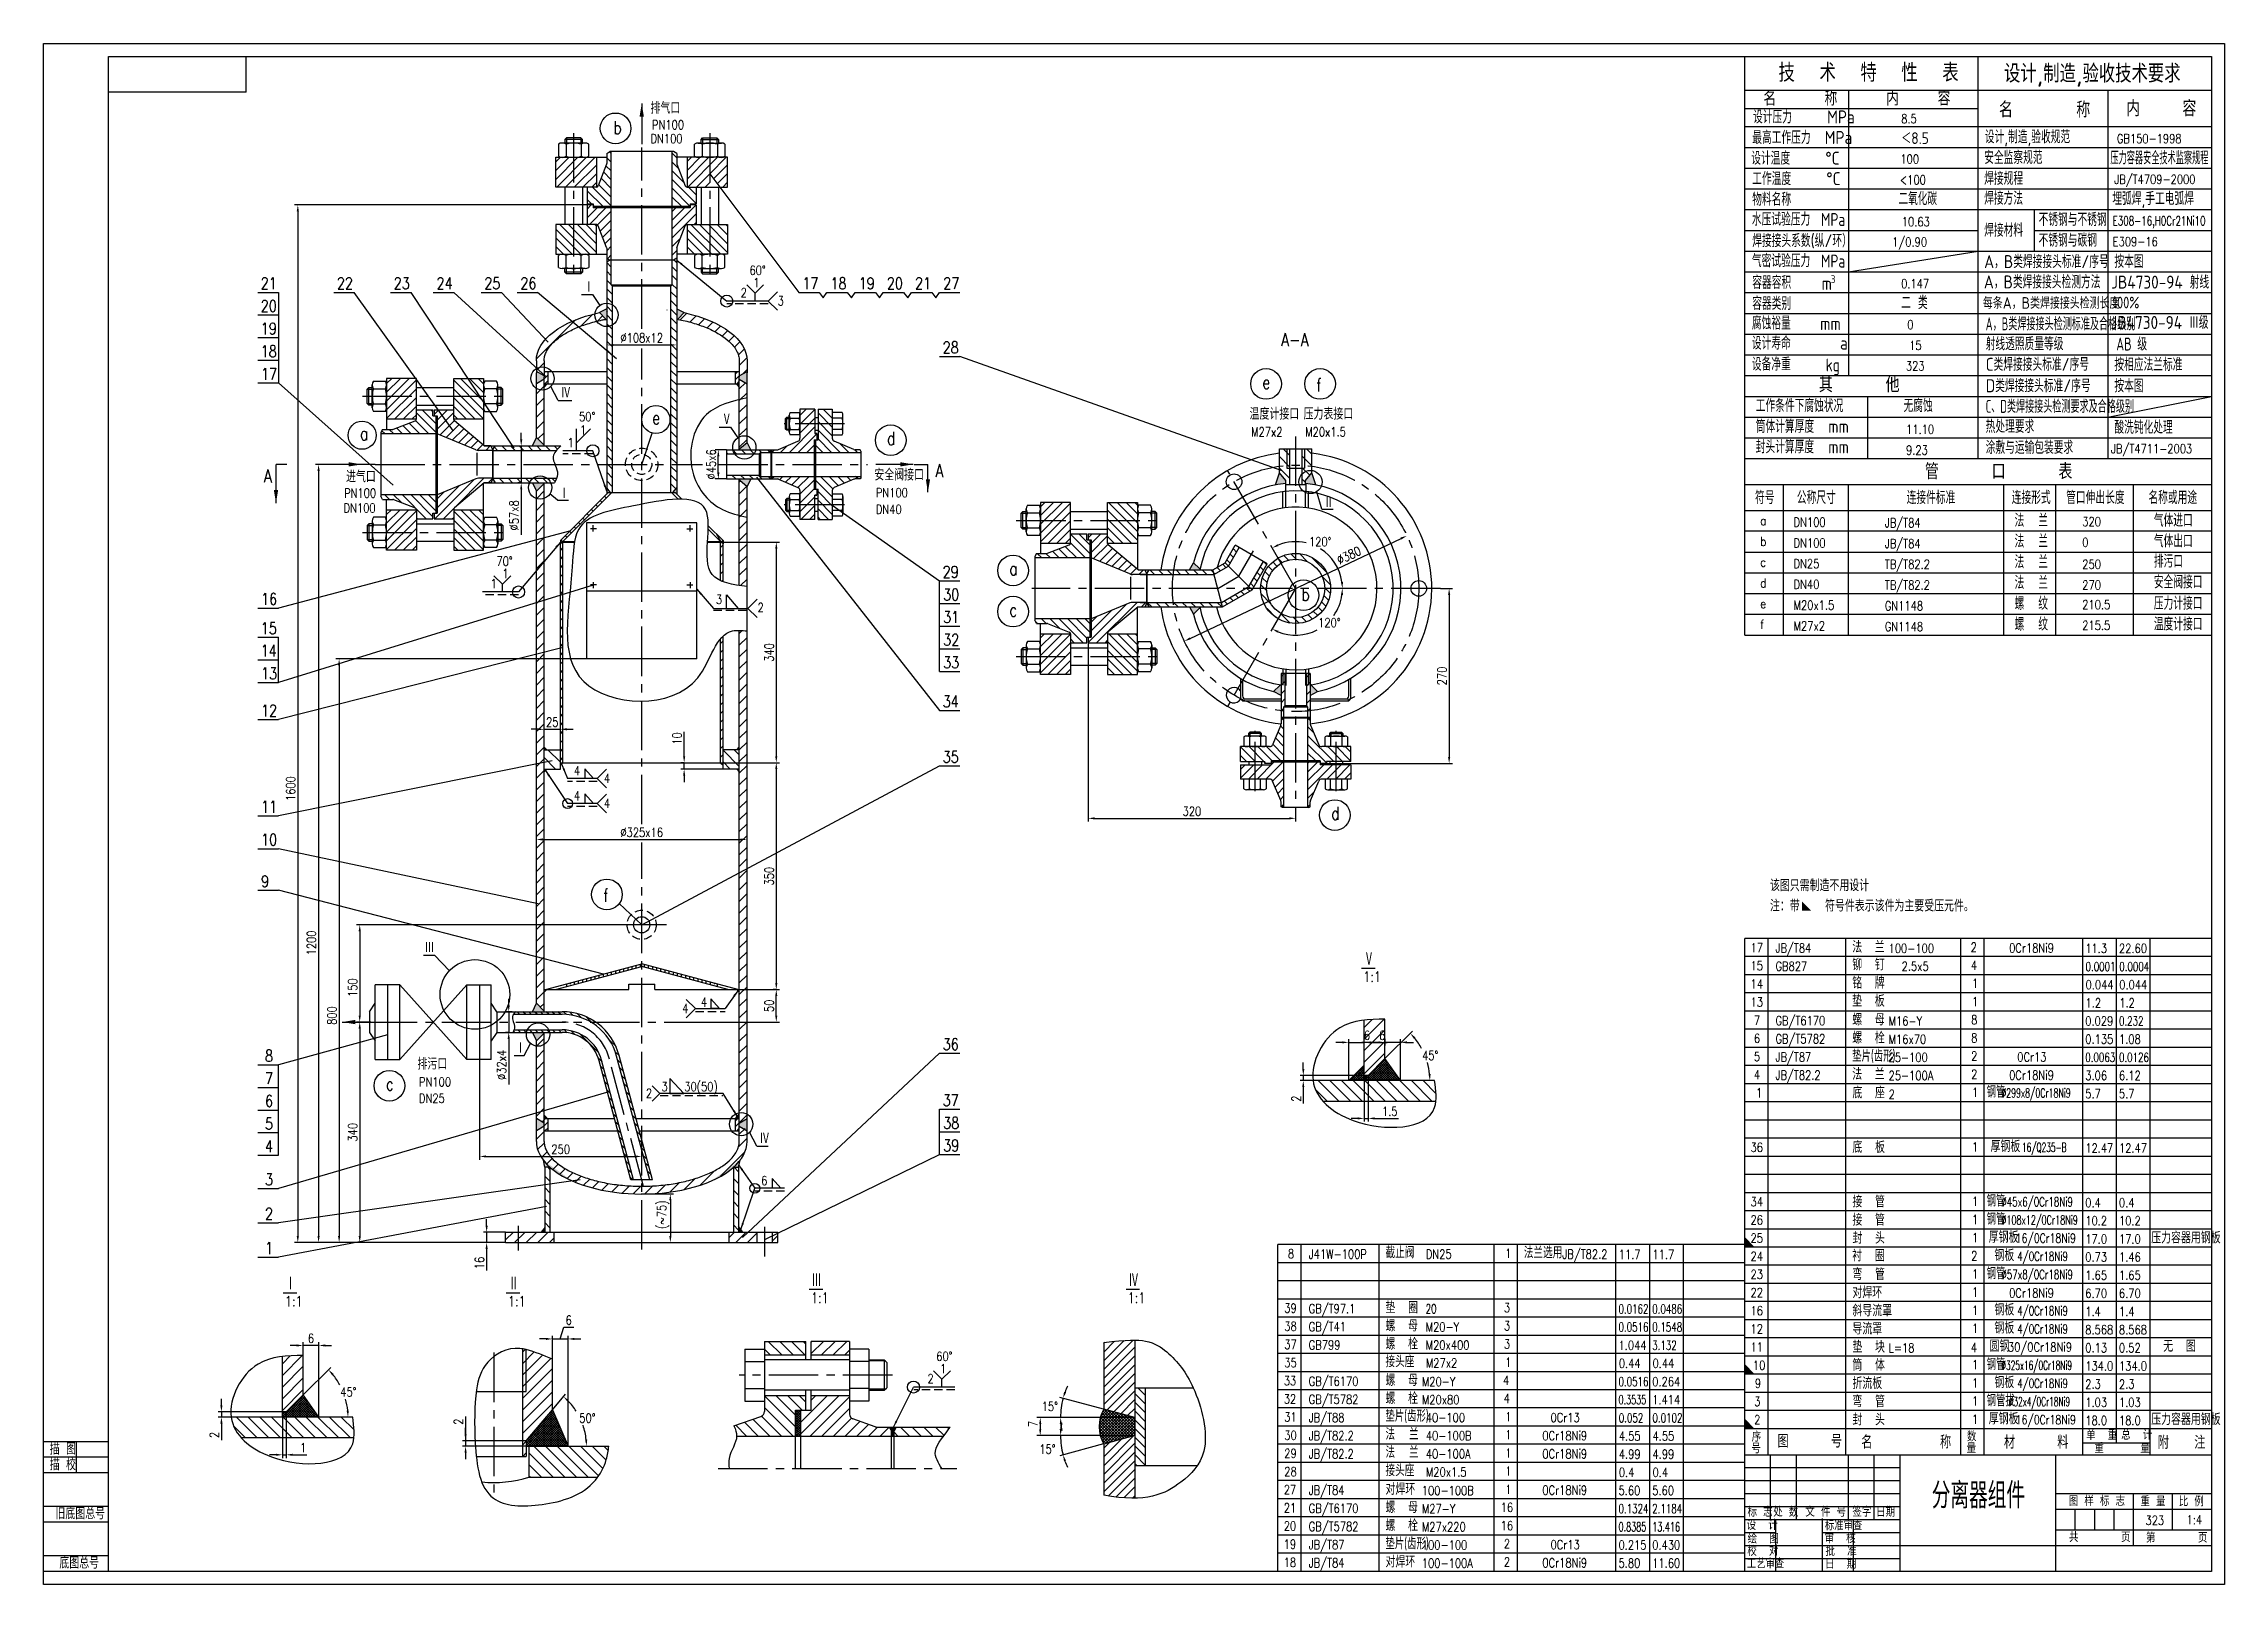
# Model space of a CAD drawing. Header units: millimetres. Extents: x 0 to 1761, y 0 to 1006.
# Drawn here: x 920 to 1761, y 0 to 594 of the extents above; entities that cross this region are included whole.
import ezdxf
from ezdxf.enums import TextEntityAlignment as Align

# ---------------------------------------------------------------- set-up
doc = ezdxf.new("R2010")
doc.units = ezdxf.units.MM
doc.linetypes.add('CENTER2', pattern=[28.575, 19.05, -3.175, 3.175, -3.175])
doc.linetypes.add('DASHED2', pattern=[9.525, 6.35, -3.175])
doc.layers.add('AM_5', color=3, linetype='Continuous', lineweight=25)
doc.styles.add('HZXT', font='gbenor.shx', dxfattribs={"bigfont": 'gbcbig.shx'})
doc.styles.get("Standard").update_dxf_attribs({"font": 'txt.shx', "width": 0.8, "height": 3.5})
doc.dimstyles.new('AM_GB', dxfattribs={"dimtxt": 3.5, "dimasz": 2.5, "dimexe": 1.25, "dimexo": 0, "dimgap": 1, "dimtad": 1, "dimdsep": 46, "dimtxsty": 'Standard', "dimcen": 0, "dimclrd": 4, "dimclre": 4, "dimclrt": 3, "dimadec": 0, "dimazin": 2, "dimtp": 0.1, "dimtm": 0.1, "dimtfac": 0.71, "dimtmove": 0, "dimatfit": 0, "dimfxl": 0, "dimlwd": -1, "dimlwe": -1, "dimarcsym": 0})
doc.dimstyles.new('AM_GB$3', dxfattribs={"dimtxt": 3.5, "dimasz": 2.5, "dimexe": 1.25, "dimexo": 0, "dimgap": 1, "dimtad": 1, "dimtoh": 1, "dimdsep": 46, "dimtxsty": 'Standard', "dimcen": 0, "dimclrd": 4, "dimclre": 4, "dimclrt": 3, "dimadec": 0, "dimazin": 2, "dimtp": 0.1, "dimtm": 0.1, "dimtfac": 0.71, "dimtofl": 0, "dimtmove": 0, "dimatfit": 0, "dimfxl": 0, "dimlwd": -1, "dimlwe": -1, "dimarcsym": 0})
doc.dimstyles.new('AM_GB$7', dxfattribs={"dimtxt": 5, "dimasz": 2.5, "dimexe": 1.25, "dimexo": 0, "dimgap": 1, "dimtad": 1, "dimdsep": 46, "dimtxsty": 'Standard', "dimcen": 0, "dimclrd": 4, "dimclre": 4, "dimclrt": 3, "dimadec": 0, "dimazin": 2, "dimtp": 0.1, "dimtm": 0.1, "dimtfac": 0.71, "dimtmove": 0, "dimatfit": 0, "dimfxl": 0, "dimlwd": -1, "dimlwe": -1, "dimarcsym": 0})
pattern_1 = [(135, (-50, 8e-07), (-2.245064, -2.245064), [])]
pattern_2 = [(45, (1018.8755, 1786.8004), (-1.683798, 1.683798), [])]

msp = doc.modelspace()

# ---------------------------------------------------------------- texts
at = {"color": 3, "style": 'HZXT'}
for s, height, width, p in [('技  术  特  性  表', 7, 1.25, (1589.0526, 579.2831)), ('设计,制造,验收技术要求', 7, 1.25, (1676.0074, 578.9832)), ('名     称', 5.5, 1.25, (1583.2049, 570.1021)), ('内    容', 5.5, 1.25, (1630.5733, 570.1454)), ('名      称', 6, 1.25, (1674.0697, 565.5188)), ('内    容', 6, 1.25, (1723.1276, 565.9982)), ('二氧化碳', 5, 0.871987, (1635.3362, 531.7429)), ('MPa', 5, 0.871987, (1605.4603, 523.6925)), ('MPa', 5, 0.871987, (1605.4603, 507.6745)), ('100%', 4.5, 0.9, (1717.8753, 491.9324)), ('A，B类焊接接头检测标准及合格级别', 5, 0.7, (1668.941, 483.475)), ('AB 级', 5, 0.8, (1719.2846, 475.676)), ('kg', 5, 0.871987, (1607.2882, 467.6309)), ('其     他', 6, 1.25, (1604.6102, 459.5662)), ('C、D类焊接接头检测要求及合格级别', 5, 0.7, (1668.941, 451.6523)), ('管     口     表', 6, 1.25, (1645.5166, 426.0438)), ('垫片(齿形)', 4.5, 0.8, (1617.4811, 201.5)), ('钢管', 4.5, 0.8, (1669.3244, 187.6525)), ('钢管', 4.5, 0.8, (1669.3244, 145.6525)), ('钢管', 4.5, 0.8, (1669.3244, 138.6525)), ('截止阀', 4.5, 1.1, (1437.4811, 125.703)), ('法兰选用', 4.5, 1.1, (1490.8238, 125.703)), ('钢管', 4.5, 0.8, (1669.3244, 117.6525)), ('接头座', 4.5, 1.1, (1437.4811, 83.703)), ('钢管', 4.5, 0.8, (1669.3244, 82.6525)), ('垫片(齿形)', 4.5, 0.8, (1437.4811, 62.703)), ('钢管拔', 4.5, 0.8, (1669.3244, 68.6525)), ('法  兰', 4.5, 1.1, (1437.4811, 55.703)), ('序', 3.6, 1.2, (1578.7307, 55.0546)), ('数', 3.6, 1.2, (1661.709, 55.1406)), ('单  重', 3.6, 1.2, (1707.673, 55.7111)), ('总  计', 3.6, 1.2, (1721.1798, 55.7916)), ('法  兰', 4.5, 1.1, (1437.4811, 48.703)), ('号', 3.6, 1.2, (1578.5762, 50.5448)), ('图     号', 5, 1.2, (1588.6642, 52.7412)), ('名        称', 5, 1.2, (1620.9619, 52.3699)), ('量', 3.6, 1.2, (1661.5545, 50.6308)), ('材     料', 5, 1.2, (1675.961, 52.3078)), ('重      量', 3.6, 1.2, (1710.8629, 50.6749)), ('附   注', 5, 1.2, (1735.306, 52.2008)), ('接头座', 4.5, 1.1, (1437.4811, 41.703)), ('图 样 标 志', 3.6, 1.2, (1700.9691, 30.2608)), ('重 量', 3.6, 1.2, (1728.6195, 30.1226)), ('比 例', 3.6, 1.2, (1743.4028, 30.1226)), ('标 志', 3.6, 1.2, (1577.0891, 26.0912)), ('处 数', 3.6, 1.2, (1586.995, 26.0912)), ('文 件 号', 3.6, 1.2, (1599.3997, 26.0912)), ('签字', 3.6, 1.2, (1617.5254, 26.124)), ('日期', 3.6, 1.2, (1626.6691, 26.0912)), ('垫片(齿形)', 4.5, 0.8, (1437.4811, 13.5)), ('设  计', 3.6, 1.2, (1576.7167, 21.021)), ('绘  图', 3.6, 1.2, (1577.1438, 15.7678)), ('审  核', 3.6, 1.2, (1606.7857, 15.8882)), ('共       页', 3.6, 1.2, (1701.0724, 16.3159)), ('第       页', 3.6, 1.2, (1730.7512, 16.1159)), ('校  对', 3.6, 1.2, (1577.0233, 11.0021)), ('批  准', 3.6, 1.2, (1607.1471, 10.9632)), ('日  期', 3.6, 1.2, (1607.0047, 6.0545))]:
    msp.add_text(s, height=height, dxfattribs=dict(at, width=width)).set_placement(p)
for s, height, p in [('排气口', 4.5, (1154.0362, 566.9314)), ('设计压力     MPa', 5, (1579.2312, 563.2394)), ('最高工作压力  MPa', 5, (1578.9241, 555.308)), ('设计,制造,验收规范', 5, (1668.6149, 555.5674)), ('设计温度     %%DC', 5, (1578.547, 547.3271)), ('安全监察规范', 5, (1668.371, 547.5883)), ('工作温度     %%DC', 5, (1578.9241, 539.4397)), ('焊接规程', 5, (1668.371, 539.5375)), ('物料名称', 5, (1578.9241, 531.4745)), ('焊接方法', 5, (1668.371, 531.8852)), ('埋弧焊,手工电弧焊', 5, (1717.7926, 531.7624)), ('水压试验压力', 5, (1578.7853, 523.7889)), ('焊接材料', 5, (1668.371, 519.5496)), ('不锈钢与不锈钢', 5, (1689.3472, 523.6835)), ('气密试验压力', 5, (1578.7853, 507.7899)), ('焊接接头系数(纵/环）', 5, (1578.9241, 515.5251)), ('不锈钢与碳钢', 5, (1689.3472, 515.6835)), ('按本图', 5, (1718.5743, 507.5547)), ('容器容积', 5, (1578.9241, 499.4125)), ('3', 3, (1609.2292, 501.6724)), ('A，B类焊接接头检测方法', 5, (1668.251, 499.6344)), ('A，B类焊接接头标准/序号', 5, (1668.371, 507.4599)), ('JB4730-94 射线', 5, (1717.3642, 499.5547)), ('Ⅰ', 4.5, (1128.3703, 498.0051)), ('容器类别', 5, (1578.9241, 491.3506)), ('m', 5, (1605.6551, 499.0385)), ('二 类', 5, (1636.375, 491.6494)), ('每条A，B类焊接接头检测长度', 4.5, (1667.8865, 491.7635)), ('腐蚀裕量', 5, (1578.7853, 483.7531)), ('JB4730-94 Ⅲ级', 5, (1717.1311, 483.9975)), ('设计寿命       a', 5, (1578.7853, 476.0392)), ('mm', 5, (1605.0825, 483.5828)), ('射线透照质量等级', 5, (1668.941, 475.7635)), ('设备净重', 5, (1578.7853, 467.9253)), ('C类焊接接头标准/序号', 5, (1668.941, 467.8531)), ('按相应法兰标准', 5, (1718.5739, 467.78)), ('D类焊接接头标准/序号', 5, (1668.941, 459.6224)), ('按本图', 5, (1718.5739, 459.5929)), ('Ⅳ', 4.5, (1119.4292, 457.2333)), ('工作条件下腐蚀状况', 5, (1580.269, 451.9253)), ('无腐蚀', 5, (1637.2738, 451.9253)), ('Ⅴ', 4.5, (1181.5266, 446.9425)), ('温度计接口', 4.5, (1385.0782, 449.027)), ('压力表接口', 4.5, (1405.9126, 449.027)), ('筒体计算厚度  mm', 5, (1580.269, 443.9253)), ('热处理要求', 5, (1668.941, 443.9137)), ('酸洗钝化处理', 5, (1718.5739, 443.5929)), ('封头计算厚度  mm', 5, (1580.269, 436.0522)), ('涂敷与运输包装要求', 5, (1668.941, 435.8296)), ('进气口', 4.5, (1036.626, 424.8326)), ('安全阀接口', 4.5, (1240.3518, 425.5519)), ('Ⅰ', 4.5, (1118.804, 418.4587)), ('符号', 5, (1580, 416.5)), ('公称尺寸', 5, (1596.1314, 416.5)), ('连接件标准', 5, (1638.4812, 416.5)), ('连接形式', 5, (1679, 416.5)), ('管口伸出长度', 5, (1700, 416.5)), ('名称或用途', 5, (1731.7175, 416.5)), ('Ⅱ', 4.5, (1413.6367, 414.9139)), ('法  兰', 5, (1680.0746, 407.6873)), ('气体进口', 5, (1733.8039, 407.732)), ('法  兰', 5, (1680.0746, 399.6873)), ('气体出口', 5, (1733.8039, 399.732)), ('法  兰', 5, (1680.0746, 391.6873)), ('排污口', 5, (1733.8039, 391.9433)), ('法  兰', 5, (1680.0746, 383.6873)), ('安全阀接口', 5, (1733.8039, 383.9433)), ('螺  纹', 5, (1680.0746, 375.6873)), ('压力计接口', 5, (1733.8039, 375.732)), ('螺  纹', 5, (1680.0746, 367.6873)), ('温度计接口', 5, (1733.8039, 367.732)), ('该图只需制造不用设计', 4.5, (1585.7518, 267.2398)), ('注：带    符号件表示该件为主要受压元件。', 4.5, (1585.7518, 259.3971)), ('Ⅲ', 4.5, (1066.8844, 243.3078)), ('法  兰', 4.5, (1617.4811, 243.5)), ('Ⅴ', 5.5, (1429.1297, 238.3552)), ('铆  钉', 4.5, (1617.4811, 236.703)), ('铭  牌', 4.5, (1617.4811, 229.703)), ('垫  板', 4.5, (1617.4811, 222.703)), ('螺  母', 4.5, (1617.4811, 215.5)), ('螺  栓', 4.5, (1617.4811, 208.5)), ('排污口', 4.5, (1064.1757, 198.4289)), ('Ⅰ', 4.5, (1101.9657, 204.6034)), ('法  兰', 4.5, (1617.4811, 194.5)), ('底  座', 4.5, (1617.5598, 187.318)), ('Ⅳ', 4.5, (1196.0796, 169.7205)), ('底  板', 4.5, (1617.5598, 166.318)), ('厚钢板', 4.5, (1670.8244, 166.6525)), ('接  管', 4.5, (1617.5598, 145.318)), ('接  管', 4.5, (1617.5598, 138.318)), ('封  头', 4.5, (1617.5598, 131.318)), ('厚钢板', 4.5, (1670.1244, 131.6525)), ('压力容器用钢板', 4.5, (1732.7853, 131.4309)), ('衬  圈', 4.5, (1617.4811, 124.5)), ('钢板', 4.5, (1672.3311, 124.6525)), ('Ⅰ', 5.5, (1013.2506, 113.2064)), ('Ⅱ', 5.5, (1099.2693, 113.2064)), ('Ⅲ', 5.5, (1216.1236, 114.5268)), ('Ⅳ', 5.5, (1338.306, 114.5268)), ('弯  管', 4.5, (1617.5598, 117.318)), ('垫  圈', 4.5, (1437.4811, 104.5)), ('对焊环', 4.5, (1617.5598, 110.318)), ('螺  母', 4.5, (1437.4811, 97.5)), ('斜导流罩', 4.5, (1617.5598, 103.318)), ('导流罩', 4.5, (1617.5598, 96.318)), ('钢板', 4.5, (1672.3311, 103.6525)), ('钢板', 4.5, (1672.3311, 96.6525)), ('螺  栓', 4.5, (1437.4811, 90.5)), ('垫  块', 4.5, (1617.5598, 89.318)), ('圆钢', 4.5, (1670.4585, 89.6525)), ('无  图', 4.5, (1737.4407, 89.6525)), ('筒  体', 4.5, (1617.5598, 82.318)), ('螺  母', 4.5, (1437.4811, 76.5)), ('折流板', 4.5, (1617.5598, 75.318)), ('钢板', 4.5, (1672.3311, 75.6525)), ('螺  栓', 4.5, (1437.4811, 69.5)), ('弯  管', 4.5, (1617.5598, 68.318)), ('封  头', 4.5, (1617.5598, 61.318)), ('厚钢板', 4.5, (1670.1244, 61.6525)), ('压力容器用钢板', 4.5, (1732.7853, 61.4309)), ('描 图', 4.5, (922.3807, 49.9728)), ('描 校', 4.5, (922.3807, 43.9728)), ('对焊环', 4.5, (1437.4811, 34.5)), ('分离器组件', 10, (1648.1457, 29.263)), ('旧底图总号', 4.5, (924.5636, 25.0945)), ('螺  母', 4.5, (1437.4811, 27.5)), ('螺  栓', 4.5, (1437.4811, 20.5)), ('标准审查', 3.6, (1606.9471, 20.8131)), ('底图总号', 4.5, (926.0757, 6.0762)), ('对焊环', 4.5, (1437.4811, 6.5)), ('工艺审查', 3.6, (1576.8452, 6.1587))]:
    msp.add_text(s, height=height, dxfattribs=at).set_placement(p)
at = {"color": 3, "width": 0.8}
for s, height, p in [('b', 5, (1139.7014, 559.1446)), ('PN100', 3.5, (1154.6195, 560.9554)), ('DN100', 3.5, (1154.0439, 555.6475)), ('60%%d', 3.5, (1192.2143, 504.8818)), ('21', 4.5, (1003.7407, 499.3269)), ('22', 4.5, (1033.1394, 499.3269)), ('23', 4.5, (1055.0353, 499.3269)), ('24', 4.5, (1071.5043, 499.3269)), ('25', 4.5, (1089.9711, 499.3269)), ('26', 4.5, (1103.863, 499.3269)), ('2', 3.5, (1188.8213, 496.2312)), ('1', 3.5, (1193.7043, 500.132)), ('3', 3.5, (1203.079, 493.077)), ('17', 4.5, (1212.5963, 499.3269)), ('18', 4.5, (1223.4634, 499.3269)), ('19', 4.5, (1234.3305, 499.3269)), ('20', 4.5, (1245.1976, 499.3269)), ('21', 4.5, (1256.0647, 499.3269)), ('27', 4.5, (1266.9318, 499.3269)), ('20', 4.5, (1003.7407, 490.6048)), ('19', 4.5, (1003.7407, 481.8828)), ('18', 4.5, (1003.7407, 473.1608)), ('28', 4.5, (1266.7332, 474.6205)), ('17', 4.5, (1003.8723, 464.4388)), ('e', 5, (1389.9786, 460.9601)), ('f', 5, (1410.813, 459.9032)), ('50%%d', 3.5, (1126.4937, 448.4718)), ('e', 5, (1154.6905, 447.2421)), ('M27x2', 3.5, (1385.6615, 442.5717)), ('M20x1.5', 3.5, (1406.4959, 442.5717)), ('a', 5, (1041.9864, 441.1801)), ('d', 5, (1245.2273, 439.2737)), ('PN100', 3.5, (1035.8759, 418.9507)), ('PN100', 3.5, (1240.935, 419.0965)), ('DN100', 3.5, (1035.6676, 413.2242)), ('DN40', 3.5, (1240.935, 412.7341)), ('70%%d', 3.5, (1094.6465, 392.7097)), ('29', 4.5, (1266.7332, 388.0847)), ('a', 5, (1292.4146, 389.0677)), ('16', 4.5, (1003.8723, 377.6261)), ('3', 3.5, (1179.2964, 377.9632)), ('30', 4.5, (1266.9318, 379.3626)), ('b', 5, (1404.9989, 379.1478)), ('15', 4.5, (1003.7407, 366.392)), ('2', 3.5, (1195.3382, 374.8799)), ('31', 4.5, (1266.9318, 370.6406)), ('c', 5, (1292.4146, 373.1862)), ('14', 4.5, (1003.7407, 357.67)), ('32', 4.5, (1266.9318, 361.9186)), ('13', 4.5, (1003.8723, 348.948)), ('33', 4.5, (1266.9318, 353.1966)), ('12', 4.5, (1003.8723, 334.599)), ('34', 4.5, (1266.7332, 338.1496)), ('35', 4.5, (1266.7332, 316.7614)), ('4', 3.5, (1124.4937, 311.9304)), ('4', 3.5, (1136.078, 309.012)), ('4', 3.5, (1124.4937, 302.2673)), ('4', 3.5, (1136.078, 299.3489)), ('11', 4.5, (1003.8723, 297.5139)), ('d', 5, (1416.498, 294.7475)), ('10', 4.5, (1003.8723, 284.8454)), ('9', 4.5, (1003.8723, 268.7939)), ('f', 5, (1135.7816, 263.0908)), ('1:1', 4, (1428.9037, 232.2904)), ('4', 3.5, (1166.2781, 220.2759)), ('4', 3.5, (1173.4221, 222.7158)), ('36', 4.5, (1266.7332, 205.9799)), ('8', 4.5, (1005.3927, 201.5303)), ('7', 4.5, (1005.3927, 192.8083)), ('c', 5, (1051.913, 190.4019)), ('PN100', 3.5, (1064.759, 191.9736)), ('3', 3.5, (1158.2599, 190.1447)), ('30(50)', 3.5, (1167.0556, 190.1447)), ('6', 4.5, (1005.3927, 184.0863)), ('DN25', 3.5, (1064.759, 185.6112)), ('2', 3.5, (1152.261, 187.5689)), ('37', 4.5, (1266.7332, 184.392)), ('5', 4.5, (1005.3927, 175.3642)), ('38', 4.5, (1266.9318, 175.6699)), ('4', 4.5, (1005.3927, 166.6422)), ('39', 4.5, (1266.9318, 166.9479)), ('3', 4.5, (1005.3927, 153.8622)), ('6', 3.5, (1196.6994, 153.9291)), ('2', 4.5, (1005.3927, 140.6133)), ('1', 4.5, (1005.3927, 127.3661)), ('1:1', 4, (1013.0247, 107.1416)), ('1:1', 4, (1099.0434, 107.1416)), ('1:1', 4, (1215.8977, 108.462)), ('1:1', 4, (1338.0801, 108.462)), ('60%%d', 3.5, (1264.2345, 86.1941)), ('1', 3.5, (1265.7244, 81.4443)), ('2', 3.5, (1260.8415, 77.5436)), ('323', 3.5, (1730.5883, 22.9326)), ('1:4', 3.5, (1746.4166, 23.1841))]:
    msp.add_text(s, height=height, dxfattribs=at).set_placement(p)
at = {"color": 3, "linetype": 'Continuous'}
for s, height, width, p in [('8.5', 3.5, 0.8, (1636.3655, 563.304)), ('GB150-1998', 3.5, 0.8, (1719.5285, 555.6422)), ('100', 3.5, 0.8, (1636.0474, 547.7248)), ('<100', 3.5, 0.8, (1635.8092, 539.7248)), ('JB/T4709-2000', 3.5, 0.8, (1718.5386, 539.9268)), ('10.63', 3.5, 0.8, (1636.6045, 523.5626)), ('E308-16,H0Cr21Ni10', 3.5, 0.7, (1717.915, 523.9268)), ('1/0.90', 3.5, 0.8, (1632.886, 515.7496)), ('E309-16', 3.5, 0.8, (1717.915, 515.9268)), ('0.147', 3.5, 0.8, (1636.3265, 499.6706)), ('A-A', 5, 0.8, (1397.2133, 477.3581)), ('0', 3.5, 0.8, (1638.7364, 483.8742)), ('15', 3.5, 0.8, (1639.4479, 475.9353)), ('323', 3.5, 0.8, (1638.1668, 467.9867)), ('11.10', 3.5, 0.8, (1638.2411, 443.5141)), ('9.23', 3.5, 0.8, (1638.2411, 435.5141)), ('JB/T4711-2003', 3.5, 0.8, (1717.278, 436.0651)), ('A', 5, 0.8, (1004.9178, 424.7798)), ('A', 5, 0.8, (1263.9231, 426.8347)), ('a', 3.5, 0.8, (1582.0559, 408.3316)), ('b', 3.5, 0.8, (1582.0559, 400.3316)), ('DN100', 3.5, 0.8, (1594.845, 407.7525)), ('JB/T84', 3.5, 0.8, (1630.0427, 407.5141)), ('JB/T84', 3.5, 0.8, (1630.0427, 399.5141)), ('320', 3.5, 0.8, (1706.1934, 407.973)), ('DN100', 3.5, 0.8, (1594.845, 399.7525)), ('TB/T82.2', 3.5, 0.8, (1630.0427, 391.5141)), ('0', 3.5, 0.8, (1706.1934, 399.973)), ('c', 3.5, 0.8, (1582.0559, 392.3316)), ('d', 3.5, 0.8, (1582.0559, 384.3316)), ('DN25', 3.5, 0.8, (1594.845, 391.7525)), ('DN40', 3.5, 0.8, (1594.845, 383.7525)), ('TB/T82.2', 3.5, 0.8, (1630.0427, 383.5141)), ('250', 3.5, 0.8, (1706.1934, 391.5082)), ('270', 3.5, 0.8, (1706.1934, 383.5082)), ('e', 3.5, 0.8, (1582.0559, 376.3316)), ('M20x1.5', 3.5, 0.8, (1594.845, 375.7525)), ('GN1148', 3.5, 0.8, (1630.0427, 375.5141)), ('210.5', 3.5, 0.8, (1706.1934, 375.973)), ('f', 3.5, 0.8, (1582.0559, 368.3316)), ('M27x2', 3.5, 0.8, (1594.845, 367.7525)), ('GN1148', 3.5, 0.8, (1630.0427, 367.5141)), ('215.5', 3.5, 0.8, (1706.1934, 367.973)), ('17', 3.5, 0.8, (1578.2538, 243.7477)), ('JB/T84', 3.5, 0.8, (1587.8804, 243.5633)), ('100-100', 3.5, 0.8, (1631.4962, 243.424)), ('2', 3.5, 0.8, (1663.1466, 243.9181)), ('0Cr18Ni9', 3.5, 0.8, (1677.9799, 243.5631)), ('11.3', 3.5, 0.8, (1707.3542, 243.4352)), ('22.60', 3.5, 0.8, (1720.3542, 243.4352)), ('15', 3.5, 0.8, (1578.2538, 236.7477)), ('GB827', 3.5, 0.8, (1587.8804, 236.5633)), ('2.5x5', 3.5, 0.8, (1636.5339, 236.5631)), ('4', 3.5, 0.8, (1663.181, 236.9181)), ('0.0001', 3.5, 0.7, (1707.4592, 236.4352)), ('0.0004', 3.5, 0.7, (1720.4592, 236.4352)), ('14', 3.5, 0.8, (1578.2538, 229.7477)), ('1', 3.5, 0.8, (1663.6654, 229.9181)), ('0.044', 3.5, 0.8, (1707.4592, 229.4352)), ('0.044', 3.5, 0.8, (1720.4592, 229.4352)), ('13', 3.5, 0.8, (1578.2538, 222.7477)), ('7', 3.5, 0.8, (1579.5606, 215.7418)), ('GB/T6170', 3.5, 0.8, (1587.8804, 215.5633)), ('M16-Y', 3.5, 0.8, (1631.4962, 215.424)), ('8', 3.5, 0.8, (1663.3221, 215.9181)), ('1', 3.5, 0.8, (1663.6654, 222.9181)), ('0.029', 3.5, 0.8, (1707.3542, 215.4352)), ('1.2', 3.5, 0.8, (1707.4592, 222.4352)), ('0.232', 3.5, 0.7, (1720.3542, 215.4352)), ('1.2', 3.5, 0.8, (1720.4592, 222.4352)), ('6', 3.5, 0.8, (1579.5606, 208.7418)), ('GB/T5782', 3.5, 0.8, (1587.8804, 208.5633)), ('M16x70', 3.5, 0.8, (1631.4962, 208.424)), ('8', 3.5, 0.8, (1663.3221, 208.9181)), ('0.135', 3.5, 0.8, (1707.3542, 208.4352)), ('1.08', 3.5, 0.8, (1720.3542, 208.4352)), ('5', 3.5, 0.8, (1579.5606, 201.7418)), ('JB/T87', 3.5, 0.8, (1587.8804, 201.5633)), ('25-100', 3.5, 0.8, (1631.4962, 201.424)), ('2', 3.5, 0.8, (1663.3221, 201.9181)), ('0Cr13', 3.5, 0.8, (1681.1309, 201.5631)), ('0.0063', 3.5, 0.7, (1707.3542, 201.4352)), ('0.0126', 3.5, 0.7, (1720.3542, 201.4352)), ('4', 3.5, 0.8, (1579.5606, 194.7418)), ('JB/T82.2', 3.5, 0.8, (1587.8804, 194.5633)), ('25-100A', 3.5, 0.8, (1631.4962, 194.424)), ('2', 3.5, 0.8, (1663.3221, 194.9181)), ('0Cr18Ni9', 3.5, 0.8, (1677.9799, 194.5631)), ('3.06', 3.5, 0.8, (1707.3542, 194.4352)), ('6.12', 3.5, 0.8, (1720.3542, 194.4352)), ('1', 3.5, 0.8, (1580.3713, 187.7418)), ('2', 3.5, 0.8, (1631.5266, 187.1655)), ('1', 3.5, 0.8, (1663.6895, 187.9181)), ('%%c299x8/0Cr18Ni9', 3.5, 0.63, (1674.9781, 187.7205)), ('5.7', 3.5, 0.8, (1707.3448, 187.4352)), ('5.7', 3.5, 0.8, (1720.3448, 187.4352)), ('36', 3.5, 0.8, (1578.2538, 166.7477)), ('1', 3.5, 0.8, (1663.6895, 166.9181)), ('16/Q235-B', 3.5, 0.6, (1682.9593, 166.7205)), ('12.47', 3.5, 0.8, (1707.3448, 166.4352)), ('12.47', 3.5, 0.8, (1720.3448, 166.4352)), ('34', 3.5, 0.8, (1578.2538, 145.7477)), ('1', 3.5, 0.8, (1663.6895, 145.9181)), ('%%c45x6/0Cr18Ni9', 3.5, 0.7, (1674.9781, 145.7205)), ('0.4', 3.5, 0.8, (1707.3448, 145.4352)), ('0.4', 3.5, 0.8, (1720.3448, 145.4352)), ('26', 3.5, 0.8, (1578.2538, 138.7477)), ('25', 3.5, 0.8, (1578.2538, 131.7477)), ('1', 3.5, 0.8, (1663.6895, 138.9181)), ('1', 3.5, 0.8, (1663.6895, 131.9181)), ('%%c108x12/0Cr18Ni9', 3.5, 0.65, (1674.9781, 138.7205)), ('16/0Cr18Ni9', 3.5, 0.75, (1680.5507, 131.7205)), ('10.2', 3.5, 0.8, (1707.3448, 138.4352)), ('17.0', 3.5, 0.8, (1707.3448, 131.4352)), ('10.2', 3.5, 0.8, (1720.3448, 138.4352)), ('17.0', 3.5, 0.8, (1720.3448, 131.4352)), ('8', 3.5, 0.8, (1399.8761, 125.7418)), ('J41W-100P', 3.5, 0.8, (1407.8804, 125.5633)), ('DN25', 3.5, 0.8, (1453.0445, 125.5631)), ('1', 3.5, 0.8, (1483.6654, 125.9181)), ('1', 3.5, 0.8, (1483.6654, 125.9181)), ('JB/T82.2', 3.5, 0.8, (1505.6905, 125.5631)), ('11.7', 3.5, 0.8, (1527.4592, 125.4352)), ('11.7', 3.5, 0.8, (1540.4592, 125.4352)), ('24', 3.5, 0.8, (1578.2538, 124.7477)), ('2', 3.5, 0.8, (1663.3221, 124.9181)), ('4/0Cr18Ni9', 3.5, 0.7, (1681.1298, 124.7205)), ('0.73', 3.5, 0.8, (1707.3542, 124.4352)), ('1.46', 3.5, 0.8, (1720.3542, 124.4352)), ('23', 3.5, 0.8, (1578.2538, 117.7477)), ('1', 3.5, 0.8, (1663.6895, 117.9181)), ('%%c57x8/0Cr18Ni9', 3.5, 0.7, (1674.9781, 117.7205)), ('1.65', 3.5, 0.8, (1707.3448, 117.4352)), ('1.65', 3.5, 0.8, (1720.3448, 117.4352)), ('22', 3.5, 0.8, (1578.2538, 110.7477)), ('1', 3.5, 0.8, (1663.6895, 110.9181)), ('0Cr18Ni9', 3.5, 0.8, (1677.9799, 110.5631)), ('6.70', 3.5, 0.8, (1707.3448, 110.4352)), ('6.70', 3.5, 0.8, (1720.3448, 110.4352)), ('39', 3.5, 0.8, (1398.4504, 104.7418)), ('38', 3.5, 0.8, (1398.4504, 97.7418)), ('GB/T97.1', 3.5, 0.8, (1407.8804, 104.5633)), ('GB/T41', 3.5, 0.8, (1407.8804, 97.5633)), ('20', 3.5, 0.7, (1452.9687, 104.4873)), ('M20-Y', 3.5, 0.8, (1452.9687, 97.4873)), ('3', 3.5, 0.8, (1483.181, 104.9181)), ('3', 3.5, 0.8, (1483.181, 97.9181)), ('0.0162', 3.5, 0.7, (1527.3542, 104.4352)), ('0.0516', 3.5, 0.7, (1527.3542, 97.4352)), ('0.0486', 3.5, 0.7, (1540.3542, 104.4352)), ('0.1548', 3.5, 0.7, (1540.3542, 97.4352)), ('16', 3.5, 0.8, (1578.2538, 103.7477)), ('1', 3.5, 0.8, (1663.6895, 103.9181)), ('4/0Cr18Ni9', 3.5, 0.7, (1681.1298, 103.7205)), ('1.4', 3.5, 0.8, (1707.3448, 103.4352)), ('1.4', 3.5, 0.8, (1720.3448, 103.4352)), ('37', 3.5, 0.8, (1398.4504, 90.7418)), ('GB799', 3.5, 0.8, (1407.8804, 90.5633)), ('M20x400', 3.5, 0.8, (1452.9687, 90.4873)), ('3', 3.5, 0.8, (1483.181, 90.9181)), ('1.044', 3.5, 0.8, (1527.3542, 90.4352)), ('3.132', 3.5, 0.7, (1540.3542, 90.4352)), ('12', 3.5, 0.8, (1578.2538, 96.7477)), ('11', 3.5, 0.8, (1578.2538, 89.7477)), ('L=18', 3.5, 0.8, (1631.4962, 89.424)), ('4', 3.5, 0.8, (1663.181, 89.5738)), ('1', 3.5, 0.8, (1663.6895, 96.9181)), ('30/0Cr18Ni9', 3.5, 0.8, (1677.5367, 89.7205)), ('4/0Cr18Ni9', 3.5, 0.7, (1681.1298, 96.7205)), ('8.568', 3.5, 0.8, (1707.3448, 96.4352)), ('0.13', 3.5, 0.8, (1707.3448, 89.4352)), ('8.568', 3.5, 0.8, (1720.3448, 96.4352)), ('0.52', 3.5, 0.8, (1720.3448, 89.4352)), ('35', 3.5, 0.8, (1398.4504, 83.7418)), ('M27x2', 3.5, 0.8, (1453.0445, 83.5631)), ('1', 3.5, 0.8, (1483.6654, 83.9181)), ('0.44', 3.5, 0.8, (1527.4592, 83.4352)), ('0.44', 3.5, 0.8, (1540.4592, 83.4352)), ('10', 3.5, 0.8, (1579.1699, 82.7418)), ('1', 3.5, 0.8, (1663.6895, 82.9181)), ('%%c325x16/0Cr18Ni9', 3.5, 0.6, (1674.9781, 82.7205)), ('134.0', 3.5, 0.8, (1707.3448, 82.4352)), ('134.0', 3.5, 0.8, (1720.3448, 82.4352)), ('33', 3.5, 0.8, (1398.2538, 76.7477)), ('GB/T6170', 3.5, 0.8, (1407.8804, 76.5633)), ('M20-Y', 3.5, 0.8, (1451.4962, 76.424)), ('4', 3.5, 0.8, (1482.7897, 76.9181)), ('0.0516', 3.5, 0.7, (1527.3542, 76.4352)), ('0.264', 3.5, 0.8, (1540.3542, 76.4352)), ('9', 3.5, 0.8, (1579.9516, 75.7418)), ('1', 3.5, 0.8, (1663.6895, 75.9181)), ('4/0Cr18Ni9', 3.5, 0.7, (1681.1298, 75.7205)), ('2.3', 3.5, 0.8, (1707.3448, 75.4352)), ('2.3', 3.5, 0.8, (1720.3448, 75.4352)), ('32', 3.5, 0.8, (1398.2538, 69.7477)), ('GB/T5782', 3.5, 0.8, (1407.8804, 69.5633)), ('M20x80', 3.5, 0.8, (1451.4962, 69.424)), ('4', 3.5, 0.8, (1483.0676, 69.9181)), ('0.3535', 3.5, 0.65, (1527.3542, 69.4352)), ('1.414', 3.5, 0.8, (1540.3542, 69.4352)), ('3', 3.5, 0.8, (1579.6557, 68.7418)), ('1', 3.5, 0.8, (1663.6895, 68.9181)), ('%%c32x4/0Cr18Ni9', 3.5, 0.6, (1677.8349, 68.7205)), ('1.03', 3.5, 0.8, (1707.3448, 68.4352)), ('1.03', 3.5, 0.8, (1720.3448, 68.4352)), ('31', 3.5, 0.8, (1398.4504, 62.7418)), ('30', 3.5, 0.8, (1398.4504, 55.7418)), ('JB/T88', 3.5, 0.8, (1407.8804, 62.5633)), ('JB/T82.2', 3.5, 0.8, (1407.8804, 55.5633)), ('40-100', 3.5, 0.8, (1453.0445, 62.5631)), ('40-100B', 3.5, 0.8, (1453.0445, 55.5631)), ('1', 3.5, 0.8, (1483.6654, 62.9181)), ('1', 3.5, 0.8, (1483.6654, 55.9181)), ('0Cr18Ni9', 3.5, 0.8, (1497.9799, 55.5631)), ('0Cr13', 3.5, 0.8, (1501.1309, 62.5631)), ('0.052', 3.5, 0.7, (1527.4592, 62.4352)), ('4.55', 3.5, 0.8, (1527.4592, 55.4352)), ('0.0102', 3.5, 0.7, (1540.4592, 62.4352)), ('4.55', 3.5, 0.8, (1540.4592, 55.4352)), ('2', 3.5, 0.8, (1579.6513, 61.7418)), ('1', 3.5, 0.8, (1663.6895, 61.9181)), ('16/0Cr18Ni9', 3.5, 0.75, (1680.5507, 61.7205)), ('18.0', 3.5, 0.8, (1707.3448, 61.4352)), ('18.0', 3.5, 0.8, (1720.3448, 61.4352)), ('29', 3.5, 0.8, (1398.4504, 48.7418)), ('JB/T82.2', 3.5, 0.8, (1407.8804, 48.5633)), ('40-100A', 3.5, 0.8, (1453.0445, 48.5631)), ('1', 3.5, 0.8, (1483.6654, 48.9181)), ('0Cr18Ni9', 3.5, 0.8, (1497.9799, 48.5631)), ('4.99', 3.5, 0.8, (1527.4592, 48.4352)), ('4.99', 3.5, 0.8, (1540.4592, 48.4352)), ('28', 3.5, 0.8, (1398.4504, 41.7418)), ('M20x1.5', 3.5, 0.8, (1453.0445, 41.5631)), ('1', 3.5, 0.8, (1483.6654, 41.9181)), ('0.4', 3.5, 0.8, (1527.4592, 41.4352)), ('0.4', 3.5, 0.8, (1540.4592, 41.4352)), ('27', 3.5, 0.8, (1398.2538, 34.7477)), ('JB/T84', 3.5, 0.8, (1407.8804, 34.5633)), ('100-100B', 3.5, 0.8, (1451.4962, 34.424)), ('1', 3.5, 0.8, (1483.6654, 34.9181)), ('0Cr18Ni9', 3.5, 0.8, (1497.9799, 34.5631)), ('5.60', 3.5, 0.8, (1527.3542, 34.4352)), ('5.60', 3.5, 0.8, (1540.3542, 34.4352)), ('21', 3.5, 0.8, (1398.2538, 27.7477)), ('GB/T6170', 3.5, 0.8, (1407.8804, 27.5633)), ('M27-Y', 3.5, 0.8, (1451.4962, 27.424)), ('16', 3.5, 0.8, (1481.9393, 27.9181)), ('0.1324', 3.5, 0.7, (1527.3542, 27.4352)), ('2.1184', 3.5, 0.7, (1540.3542, 27.4352)), ('20', 3.5, 0.8, (1398.2538, 20.7477)), ('19', 3.5, 0.8, (1398.2538, 13.7477)), ('JB/T87', 3.5, 0.8, (1407.8804, 13.5633)), ('GB/T5782', 3.5, 0.8, (1407.8804, 20.5633)), ('M27x220', 3.5, 0.8, (1451.4962, 20.424)), ('100-100', 3.5, 0.8, (1451.4962, 13.424)), ('16', 3.5, 0.8, (1481.9393, 20.9181)), ('2', 3.5, 0.8, (1483.1466, 13.9181)), ('0Cr13', 3.5, 0.8, (1501.1309, 13.5631)), ('0.8385', 3.5, 0.65, (1527.3542, 20.4352)), ('0.215', 3.5, 0.8, (1527.3542, 13.4352)), ('0.430', 3.5, 0.8, (1540.3542, 13.4352)), ('13.416', 3.5, 0.65, (1540.3542, 20.4352)), ('18', 3.5, 0.8, (1398.2538, 6.7477)), ('JB/T84', 3.5, 0.8, (1407.8804, 6.5633)), ('100-100A', 3.5, 0.8, (1451.4962, 6.424)), ('2', 3.5, 0.8, (1483.1466, 6.9181)), ('0Cr18Ni9', 3.5, 0.8, (1497.9799, 6.5631)), ('5.80', 3.5, 0.8, (1527.3542, 6.4352)), ('11.60', 3.5, 0.8, (1540.3542, 6.4352))]:
    msp.add_text(s, height=height, dxfattribs=dict(at, width=width)).set_placement(p)
at = {"color": 3, "linetype": 'Continuous', "style": 'HZXT'}
msp.add_text('＜8.5', height=4.5, dxfattribs=at).set_placement((1636.3943, 555.304))
at = {"color": 3, "style": 'HZXT', "width": 0.871987}
msp.add_text('压力容器安全技术监察规程', height=5, dxfattribs=at).set_placement((1717.0466, 547.4563), (1754.8434, 547.4563), align=Align.FIT)
at = {"color": 3}
for p in [(1126.5695, 443.3204), (1121.7869, 438.3965), (1092.0718, 384.0592), (1096.6496, 387.9599)]:
    msp.add_text('1', height=3.5, dxfattribs=at).set_placement(p)

# ---------------------------------------------------------------- blocks, each defined once
blk = doc.blocks.new('*D103')
at = {"color": 4, "transparency": 16777216}
for p, q in [((1129.65, 531.79), (1016.78, 531.79)), ((1018.03, 529.29), (1018.03, 134.29)), ((1098.15, 131.79), (1016.78, 131.79))]:
    blk.add_line(p, q, dxfattribs=at)
for points in [[(1017.61, 529.29), (1018.45, 529.29), (1018.03, 531.79)], [(1017.61, 134.29), (1018.45, 134.29), (1018.03, 131.79)]]:
    blk.add_solid(points, dxfattribs=at)
at = {"layer": 'Defpoints', "color": 0, "transparency": 16777216}
for p in [(1129.65, 531.79), (1018.03, 131.79), (1098.15, 131.79)]:
    blk.add_point(p, dxfattribs=at)
at = {"color": 3, "transparency": 16777216, "insert": (1015.28, 306.79), "char_height": 3.5, "attachment_point": 5, "rotation": 90}
blk.add_mtext('1600', dxfattribs=at)
blk = doc.blocks.new('*D104')
at = {"color": 4, "transparency": 16777216}
for p, q in [((1420.79, 208.94), (1418.29, 208.94)), ((1423.29, 194.2), (1423.29, 210.19)), ((1423.29, 208.94), (1429.29, 208.94)), ((1429.29, 208.94), (1429.29, 210.19)), ((1431.79, 208.94), (1438.16, 208.94))]:
    blk.add_line(p, q, dxfattribs=at)
for points in [[(1420.79, 209.36), (1420.79, 208.53), (1423.29, 208.94)], [(1431.79, 209.36), (1431.79, 208.53), (1429.29, 208.94)]]:
    blk.add_solid(points, dxfattribs=at)
at = {"layer": 'Defpoints', "color": 0, "transparency": 16777216}
for p in [(1429.29, 208.94), (1429.29, 208.94), (1423.29, 194.2)]:
    blk.add_point(p, dxfattribs=at)
at = {"color": 3, "transparency": 16777216, "insert": (1436.22, 211.69), "char_height": 3.5, "attachment_point": 5}
blk.add_mtext('6', dxfattribs=at)
blk = doc.blocks.new('*D105')
at = {"color": 4, "transparency": 16777216}
for p, q in [((1429.29, 196.2), (1404.54, 196.2)), ((1409.54, 194.2), (1404.54, 194.2)), ((1405.79, 198.7), (1405.79, 201.2)), ((1405.79, 196.2), (1405.79, 194.2)), ((1405.79, 191.7), (1405.79, 185.34))]:
    blk.add_line(p, q, dxfattribs=at)
for points in [[(1405.37, 198.7), (1406.2, 198.7), (1405.79, 196.2)], [(1405.37, 191.7), (1406.2, 191.7), (1405.79, 194.2)]]:
    blk.add_solid(points, dxfattribs=at)
at = {"layer": 'Defpoints', "color": 0, "transparency": 16777216}
for p in [(1405.79, 194.2), (1409.54, 194.2), (1429.29, 196.2)]:
    blk.add_point(p, dxfattribs=at)
at = {"color": 3, "transparency": 16777216, "insert": (1403.04, 187.27), "char_height": 3.5, "attachment_point": 5, "rotation": 90}
blk.add_mtext('2', dxfattribs=at)
blk = doc.blocks.new('*D106')
at = {"color": 4, "transparency": 16777216}
blk.add_line((1437.29, 202.7), (1447.93, 213.34), dxfattribs=at)
for start, end in [(28.80325, 39.44917), (5.55083, 15.58991)]:
    blk.add_arc((1428.79, 194.2), 25.82, start, end, dxfattribs=at)
for points in [[(1448.42, 210.33), (1449.03, 210.89), (1447.04, 212.46)], [(1454.9, 196.72), (1454.07, 196.68), (1454.61, 194.2)]]:
    blk.add_solid(points, dxfattribs=at)
at = {"layer": 'Defpoints', "color": 0, "transparency": 16777216}
for p in [(1437.29, 202.7), (1451.15, 207.11), (1409.54, 194.2), (1430.79, 196.2), (1456.43, 194.2)]:
    blk.add_point(p, dxfattribs=at)
at = {"color": 3, "transparency": 16777216, "insert": (1454.73, 203.89), "char_height": 3.5, "attachment_point": 5}
blk.add_mtext('45°', dxfattribs=at)
blk = doc.blocks.new('*D8')
at = {"color": 4, "transparency": 16777216}
for start, end in [(324.44577, 352.05081), (247.94919, 297.56885)]:
    blk.add_arc((1402.84, 383.96), 18.03, start, end, dxfattribs=at)
for points in [[(1420.28, 381.5), (1421.11, 381.44), (1420.87, 383.96)], [(1395.88, 366.87), (1396.25, 367.62), (1393.82, 368.34)]]:
    blk.add_solid(points, dxfattribs=at)
at = {"layer": 'Defpoints', "color": 0, "transparency": 16777216}
for p in [(1286.44, 383.96), (1402.84, 383.96), (1458.74, 383.96), (1405.97, 366.2), (1376.59, 338.5)]:
    blk.add_point(p, dxfattribs=at)
at = {"color": 3, "transparency": 16777216, "insert": (1415.84, 370.73), "char_height": 3.5, "attachment_point": 5}
blk.add_mtext('120°', dxfattribs=at)
blk = doc.blocks.new('*D107')
at = {"color": 4, "transparency": 16777216}
for start, end in [(77.11106, 112.05081), (7.94919, 57.73579)]:
    blk.add_arc((1402.84, 383.96), 18.03, start, end, dxfattribs=at)
for points in [[(1396.25, 400.3), (1395.88, 401.05), (1393.82, 399.58)], [(1421.11, 386.49), (1420.28, 386.43), (1420.87, 383.96)]]:
    blk.add_solid(points, dxfattribs=at)
at = {"layer": 'Defpoints', "color": 0, "transparency": 16777216}
for p in [(1379.09, 425.1), (1416.65, 395.55), (1301.07, 383.96), (1402.84, 383.96), (1458.74, 383.96)]:
    blk.add_point(p, dxfattribs=at)
at = {"color": 3, "transparency": 16777216, "insert": (1412.29, 401.96), "char_height": 3.5, "attachment_point": 5}
blk.add_mtext('120°', dxfattribs=at)
blk = doc.blocks.new('*D108')
at = {"color": 4, "transparency": 16777216}
blk.add_line((1362.17, 364.7), (1443.51, 403.22), dxfattribs=at)
for points in [[(1443.33, 403.6), (1443.69, 402.85), (1445.77, 404.29)], [(1361.99, 365.08), (1362.35, 364.33), (1359.91, 363.63)]]:
    blk.add_solid(points, dxfattribs=at)
at = {"layer": 'Defpoints', "color": 0, "transparency": 16777216}
for p in [(1445.77, 404.29), (1359.91, 363.63)]:
    blk.add_point(p, dxfattribs=at)
at = {"color": 3, "transparency": 16777216, "insert": (1423.38, 396.73), "char_height": 3.5, "attachment_point": 5, "rotation": 25.34041}
blk.add_mtext('∅380', dxfattribs=at)
blk = doc.blocks.new('*D109')
at = {"color": 4, "transparency": 16777216}
for p, q in [((1129.4, 356.79), (1032.71, 356.79)), ((1033.96, 354.29), (1033.96, 134.29)), ((1098.15, 131.79), (1032.71, 131.79))]:
    blk.add_line(p, q, dxfattribs=at)
for points in [[(1033.54, 354.29), (1034.37, 354.29), (1033.96, 356.79)], [(1033.54, 134.29), (1034.37, 134.29), (1033.96, 131.79)]]:
    blk.add_solid(points, dxfattribs=at)
at = {"layer": 'Defpoints', "color": 0, "transparency": 16777216}
for p in [(1129.4, 356.79), (1033.96, 131.79), (1098.15, 131.79)]:
    blk.add_point(p, dxfattribs=at)
at = {"color": 3, "transparency": 16777216, "insert": (1031.21, 219.29), "char_height": 3.5, "attachment_point": 5, "rotation": 90}
blk.add_mtext('800', dxfattribs=at)
blk = doc.blocks.new('*D110')
at = {"color": 4, "transparency": 16777216}
for p, q in [((1150.42, 150.5), (1162.95, 150.5)), ((1161.7, 148), (1161.7, 134.29)), ((1160.17, 131.79), (1162.95, 131.79))]:
    blk.add_line(p, q, dxfattribs=at)
for points in [[(1161.28, 148), (1162.11, 148), (1161.7, 150.5)], [(1161.28, 134.29), (1162.11, 134.29), (1161.7, 131.79)]]:
    blk.add_solid(points, dxfattribs=at)
at = {"layer": 'Defpoints', "color": 0, "transparency": 16777216}
for p in [(1150.42, 150.5), (1160.17, 131.79), (1161.7, 131.79)]:
    blk.add_point(p, dxfattribs=at)
at = {"color": 3, "transparency": 16777216, "insert": (1158.95, 142.5), "char_height": 3.5, "attachment_point": 5, "rotation": 90}
blk.add_mtext('(~75)', dxfattribs=at)
blk = doc.blocks.new('*D111')
at = {"color": 4, "transparency": 16777216}
for p, q in [((1047.92, 431.79), (1024.79, 431.79)), ((1026.04, 429.29), (1026.04, 134.29)), ((1098.15, 131.79), (1024.79, 131.79))]:
    blk.add_line(p, q, dxfattribs=at)
for points in [[(1025.62, 429.29), (1026.46, 429.29), (1026.04, 431.79)], [(1025.62, 134.29), (1026.46, 134.29), (1026.04, 131.79)]]:
    blk.add_solid(points, dxfattribs=at)
at = {"layer": 'Defpoints', "color": 0, "transparency": 16777216}
for p in [(1047.92, 431.79), (1026.04, 131.79), (1098.15, 131.79)]:
    blk.add_point(p, dxfattribs=at)
at = {"color": 3, "transparency": 16777216, "insert": (1023.29, 247.28), "char_height": 3.5, "attachment_point": 5, "rotation": 90}
blk.add_mtext('1200', dxfattribs=at)
blk = doc.blocks.new('*D112')
at = {"color": 4, "transparency": 16777216}
for p, q in [((1045.02, 216.79), (1040.66, 216.79)), ((1041.91, 214.29), (1041.91, 134.29)), ((1098.15, 131.79), (1040.66, 131.79))]:
    blk.add_line(p, q, dxfattribs=at)
for points in [[(1041.49, 214.29), (1042.32, 214.29), (1041.91, 216.79)], [(1041.49, 134.29), (1042.32, 134.29), (1041.91, 131.79)]]:
    blk.add_solid(points, dxfattribs=at)
at = {"layer": 'Defpoints', "color": 0, "transparency": 16777216}
for p in [(1045.02, 216.79), (1041.91, 131.79), (1098.15, 131.79)]:
    blk.add_point(p, dxfattribs=at)
at = {"color": 3, "transparency": 16777216, "insert": (1039.16, 174.29), "char_height": 3.5, "attachment_point": 5, "rotation": 90}
blk.add_mtext('340', dxfattribs=at)
blk = doc.blocks.new('*D113')
at = {"color": 4, "transparency": 16777216}
blk.add_line((1116.23, 67.33), (1121.27, 73.34), dxfattribs=at)
for start, end in [(32.91554, 44.24297), (5.75703, 18.81061)]:
    blk.add_arc((1104.47, 53.31), 24.89, start, end, dxfattribs=at)
for points in [[(1122.02, 70.38), (1122.58, 70.99), (1120.47, 72.38)], [(1129.65, 55.83), (1128.82, 55.79), (1129.36, 53.31)]]:
    blk.add_solid(points, dxfattribs=at)
at = {"layer": 'Defpoints', "color": 0, "transparency": 16777216}
for p in [(1116.23, 67.33), (1125.27, 66.99), (1106.15, 55.31), (1106.15, 53.31), (1137.95, 53.31)]:
    blk.add_point(p, dxfattribs=at)
at = {"color": 3, "transparency": 16777216, "insert": (1129.7, 64.09), "char_height": 3.5, "attachment_point": 5}
blk.add_mtext('50°', dxfattribs=at)
blk = doc.blocks.new('*D114')
at = {"color": 4, "transparency": 16777216}
for p, q in [((988.57, 69.02), (988.57, 71.52)), ((1012.08, 66.52), (987.32, 66.52)), ((992.33, 64.52), (987.32, 64.52)), ((988.57, 66.52), (988.57, 64.52)), ((988.57, 62.02), (988.57, 55.65))]:
    blk.add_line(p, q, dxfattribs=at)
for points in [[(988.16, 69.02), (988.99, 69.02), (988.57, 66.52)], [(988.16, 62.02), (988.99, 62.02), (988.57, 64.52)]]:
    blk.add_solid(points, dxfattribs=at)
at = {"layer": 'Defpoints', "color": 0, "transparency": 16777216}
for p in [(988.57, 64.52), (992.33, 64.52), (1012.08, 66.52)]:
    blk.add_point(p, dxfattribs=at)
at = {"color": 3, "transparency": 16777216, "insert": (985.82, 57.58), "char_height": 3.5, "attachment_point": 5, "rotation": 90}
blk.add_mtext('2', dxfattribs=at)
blk = doc.blocks.new('*D115')
at = {"color": 4, "transparency": 16777216}
blk.add_line((1020.08, 73.02), (1030.72, 83.65), dxfattribs=at)
for start, end in [(28.80325, 39.44917), (5.55083, 15.58991)]:
    blk.add_arc((1011.58, 64.52), 25.82, start, end, dxfattribs=at)
for points in [[(1031.2, 80.64), (1031.82, 81.2), (1029.83, 82.77)], [(1037.69, 67.03), (1036.86, 66.99), (1037.39, 64.52)]]:
    blk.add_solid(points, dxfattribs=at)
at = {"layer": 'Defpoints', "color": 0, "transparency": 16777216}
for p in [(1033.93, 77.42), (1020.08, 73.02), (992.33, 64.52), (1013.58, 66.52), (1039.22, 64.52)]:
    blk.add_point(p, dxfattribs=at)
at = {"color": 3, "transparency": 16777216, "insert": (1037.52, 74.2), "char_height": 3.5, "attachment_point": 5}
blk.add_mtext('45°', dxfattribs=at)
blk = doc.blocks.new('*D116')
at = {"color": 4, "transparency": 16777216}
for p, q in [((1020.08, 80.62), (1020.08, 93.35)), ((1026.08, 64.52), (1026.08, 93.35)), ((1017.58, 92.1), (1015.08, 92.1)), ((1026.08, 92.1), (1020.08, 92.1)), ((1028.58, 92.1), (1031.08, 92.1))]:
    blk.add_line(p, q, dxfattribs=at)
for points in [[(1017.58, 92.52), (1017.58, 91.69), (1020.08, 92.1)], [(1028.58, 92.52), (1028.58, 91.69), (1026.08, 92.1)]]:
    blk.add_solid(points, dxfattribs=at)
at = {"layer": 'Defpoints', "color": 0, "transparency": 16777216}
for p in [(1020.08, 92.1), (1020.08, 80.62), (1026.08, 64.52)]:
    blk.add_point(p, dxfattribs=at)
at = {"color": 3, "transparency": 16777216, "insert": (1023.08, 94.85), "char_height": 3.5, "attachment_point": 5}
blk.add_mtext('6', dxfattribs=at)
blk = doc.blocks.new('*D117')
at = {"color": 4, "transparency": 16777216}
for p, q in [((1012.08, 66.52), (1012.08, 48.7)), ((1013.58, 66.52), (1013.58, 48.7)), ((1009.58, 49.95), (1007.08, 49.95)), ((1012.08, 49.95), (1013.58, 49.95)), ((1016.08, 49.95), (1021.51, 49.95))]:
    blk.add_line(p, q, dxfattribs=at)
for points in [[(1009.58, 50.37), (1009.58, 49.54), (1012.08, 49.95)], [(1016.08, 50.37), (1016.08, 49.54), (1013.58, 49.95)]]:
    blk.add_solid(points, dxfattribs=at)
at = {"layer": 'Defpoints', "color": 0, "transparency": 16777216}
for p in [(1012.08, 66.52), (1013.58, 66.52), (1013.58, 49.95)]:
    blk.add_point(p, dxfattribs=at)
at = {"color": 3, "transparency": 16777216, "insert": (1020.04, 52.7), "char_height": 3.5, "attachment_point": 5}
blk.add_mtext('1', dxfattribs=at)
blk = doc.blocks.new('*D118')
at = {"color": 4, "transparency": 16777216}
for p, q in [((1113.73, 94.62), (1111.23, 94.62)), ((1116.23, 86.77), (1116.23, 95.87)), ((1116.23, 94.62), (1122.23, 94.62)), ((1116.23, 94.62), (1122.23, 94.62)), ((1119.23, 94.62), (1120.58, 99.12)), ((1120.58, 99.12), (1124.44, 99.12)), ((1122.23, 53.31), (1122.23, 95.87)), ((1124.73, 94.62), (1127.23, 94.62))]:
    blk.add_line(p, q, dxfattribs=at)
for points in [[(1113.73, 95.04), (1113.73, 94.2), (1116.23, 94.62)], [(1124.73, 95.04), (1124.73, 94.2), (1122.23, 94.62)]]:
    blk.add_solid(points, dxfattribs=at)
at = {"layer": 'Defpoints', "color": 0, "transparency": 16777216}
for p in [(1122.23, 94.62), (1116.23, 86.77), (1122.23, 53.31)]:
    blk.add_point(p, dxfattribs=at)
at = {"color": 3, "transparency": 16777216, "insert": (1122.51, 101.87), "char_height": 3.5, "attachment_point": 5}
blk.add_mtext('6', dxfattribs=at)
blk = doc.blocks.new('*D119')
at = {"color": 4, "transparency": 16777216}
for p, q in [((1082.73, 64.68), (1082.73, 55.31)), ((1082.73, 57.81), (1082.73, 60.31)), ((1106.15, 55.31), (1081.48, 55.31)), ((1106.15, 53.31), (1081.48, 53.31)), ((1082.73, 55.31), (1082.73, 53.31)), ((1082.73, 55.31), (1082.73, 53.31)), ((1082.73, 50.81), (1082.73, 48.31))]:
    blk.add_line(p, q, dxfattribs=at)
for points in [[(1082.31, 57.81), (1083.14, 57.81), (1082.73, 55.31)], [(1082.31, 50.81), (1083.14, 50.81), (1082.73, 53.31)]]:
    blk.add_solid(points, dxfattribs=at)
at = {"layer": 'Defpoints', "color": 0, "transparency": 16777216}
for p in [(1082.73, 53.31), (1106.15, 55.31), (1106.15, 53.31)]:
    blk.add_point(p, dxfattribs=at)
at = {"color": 3, "transparency": 16777216, "insert": (1079.98, 62.75), "char_height": 3.5, "attachment_point": 5, "rotation": 90}
blk.add_mtext('2', dxfattribs=at)
blk = doc.blocks.new('*D120')
at = {"color": 4, "transparency": 16777216}
for p, q in [((1098.15, 135.79), (1089.6, 135.79)), ((1090.85, 138.29), (1090.85, 140.79)), ((1090.85, 135.79), (1090.85, 131.79)), ((1098.15, 131.79), (1089.6, 131.79)), ((1090.85, 129.29), (1090.85, 121.06))]:
    blk.add_line(p, q, dxfattribs=at)
for points in [[(1090.43, 138.29), (1091.26, 138.29), (1090.85, 135.79)], [(1090.43, 129.29), (1091.26, 129.29), (1090.85, 131.79)]]:
    blk.add_solid(points, dxfattribs=at)
at = {"layer": 'Defpoints', "color": 0, "transparency": 16777216}
for p in [(1098.15, 135.79), (1090.85, 131.79), (1098.15, 131.79)]:
    blk.add_point(p, dxfattribs=at)
at = {"color": 3, "transparency": 16777216, "insert": (1088.1, 123.92), "char_height": 3.5, "attachment_point": 5, "rotation": 90}
blk.add_mtext('16', dxfattribs=at)
blk = doc.blocks.new('*D121')
at = {"color": 4, "transparency": 16777216}
for p, q in [((1328.8, 67.55), (1311.94, 72.07)), ((1324.8, 64.33), (1310.92, 64.33))]:
    blk.add_line(p, q, dxfattribs=at)
for start, end in [(154.99073, 159.99536), (165, 180), (185.00464, 190.00927)]:
    blk.add_arc((1340.8, 64.33), 28.63, start, end, dxfattribs=at)
for points in [[(1314.3, 74), (1313.5, 74.25), (1313.15, 71.74)], [(1311.87, 61.82), (1312.7, 61.85), (1312.17, 64.33)]]:
    blk.add_solid(points, dxfattribs=at)
at = {"layer": 'Defpoints', "color": 0, "transparency": 16777216}
for p in [(1312.61, 69.3), (1328.8, 67.55), (1324.8, 64.33), (1340.8, 64.33), (1340.8, 64.33)]:
    blk.add_point(p, dxfattribs=at)
at = {"color": 3, "transparency": 16777216, "insert": (1308.05, 68.6), "char_height": 3.5, "attachment_point": 5}
blk.add_mtext('15°', dxfattribs=at)
blk = doc.blocks.new('*D9')
at = {"color": 4, "transparency": 16777216}
for p, q in [((1340.8, 64.33), (1303.09, 64.33)), ((1304.34, 61.83), (1304.34, 59.83)), ((1340.8, 57.33), (1303.09, 57.33))]:
    blk.add_line(p, q, dxfattribs=at)
for points in [[(1303.93, 61.83), (1304.76, 61.83), (1304.34, 64.33)], [(1303.93, 59.83), (1304.76, 59.83), (1304.34, 57.33)]]:
    blk.add_solid(points, dxfattribs=at)
at = {"layer": 'Defpoints', "color": 0, "transparency": 16777216}
for p in [(1340.8, 64.33), (1304.34, 57.33), (1340.8, 57.33)]:
    blk.add_point(p, dxfattribs=at)
at = {"color": 3, "transparency": 16777216, "insert": (1301.59, 61.83), "char_height": 3.5, "attachment_point": 5, "rotation": 90}
blk.add_mtext('7', dxfattribs=at)
blk = doc.blocks.new('*D122')
at = {"color": 4, "transparency": 16777216}
for p, q in [((1142.58, 254.29), (1040.66, 254.29)), ((1041.91, 251.79), (1041.91, 219.29)), ((1046.16, 216.79), (1040.66, 216.79))]:
    blk.add_line(p, q, dxfattribs=at)
for points in [[(1041.49, 251.79), (1042.32, 251.79), (1041.91, 254.29)], [(1041.49, 219.29), (1042.32, 219.29), (1041.91, 216.79)]]:
    blk.add_solid(points, dxfattribs=at)
at = {"layer": 'Defpoints', "color": 0, "transparency": 16777216}
for p in [(1142.58, 254.29), (1041.91, 216.79), (1046.16, 216.79)]:
    blk.add_point(p, dxfattribs=at)
at = {"color": 3, "transparency": 16777216, "insert": (1039.16, 230.02), "char_height": 3.5, "attachment_point": 5, "rotation": 90}
blk.add_mtext('150', dxfattribs=at)
blk = doc.blocks.new('*D10')
at = {"color": 4, "transparency": 16777216}
for p, q in [((1110.03, 286.73), (1110.03, 288.41)), ((1112.53, 287.16), (1188.78, 287.16)), ((1191.28, 287.16), (1191.28, 288.41))]:
    blk.add_line(p, q, dxfattribs=at)
for points in [[(1112.53, 287.58), (1112.53, 286.75), (1110.03, 287.16)], [(1188.78, 287.58), (1188.78, 286.75), (1191.28, 287.16)]]:
    blk.add_solid(points, dxfattribs=at)
at = {"layer": 'Defpoints', "color": 0, "transparency": 16777216}
for p in [(1110.03, 286.73), (1191.28, 287.16), (1191.28, 287.16)]:
    blk.add_point(p, dxfattribs=at)
at = {"color": 3, "transparency": 16777216, "insert": (1150.65, 289.91), "char_height": 3.5, "attachment_point": 5}
blk.add_mtext('%%c325x16', dxfattribs=at)
blk = doc.blocks.new('*D123')
at = {"color": 4, "transparency": 16777216}
for p, q in [((1088.15, 202.41), (1088.15, 163.73)), ((1090.65, 164.98), (1148.15, 164.98)), ((1150.65, 164.98), (1150.65, 166.23))]:
    blk.add_line(p, q, dxfattribs=at)
for points in [[(1090.65, 165.4), (1090.65, 164.56), (1088.15, 164.98)], [(1148.15, 165.4), (1148.15, 164.56), (1150.65, 164.98)]]:
    blk.add_solid(points, dxfattribs=at)
at = {"layer": 'Defpoints', "color": 0, "transparency": 16777216}
for p in [(1088.15, 202.41), (1150.65, 164.98), (1150.65, 164.98)]:
    blk.add_point(p, dxfattribs=at)
at = {"color": 3, "transparency": 16777216, "insert": (1119.4, 167.73), "char_height": 3.5, "attachment_point": 5}
blk.add_mtext('250', dxfattribs=at)
blk = doc.blocks.new('*D124')
at = {"color": 4, "transparency": 16777216}
for p, q in [((1100.63, 220.79), (1098.12, 220.79)), ((1099.37, 223.29), (1099.37, 225.79)), ((1099.37, 220.79), (1099.37, 212.79)), ((1099.37, 212.79), (1098.12, 212.79)), ((1099.37, 210.29), (1099.37, 192.72))]:
    blk.add_line(p, q, dxfattribs=at)
for points in [[(1098.95, 223.29), (1099.79, 223.29), (1099.37, 220.79)], [(1098.95, 210.29), (1099.79, 210.29), (1099.37, 212.79)]]:
    blk.add_solid(points, dxfattribs=at)
at = {"layer": 'Defpoints', "color": 0, "transparency": 16777216}
for p in [(1100.63, 220.79), (1099.37, 212.79), (1099.37, 212.79)]:
    blk.add_point(p, dxfattribs=at)
at = {"color": 3, "transparency": 16777216, "insert": (1096.62, 200.26), "char_height": 3.5, "attachment_point": 5, "rotation": 90}
blk.add_mtext('%%c32x4', dxfattribs=at)
blk = doc.blocks.new('*D125')
at = {"color": 4, "transparency": 16777216}
for p, q in [((1110.53, 329.66), (1108.03, 329.66)), ((1113.03, 329.66), (1113.03, 330.91)), ((1113.03, 329.66), (1119.28, 329.66)), ((1119.28, 329.66), (1119.28, 330.91)), ((1121.78, 329.66), (1124.28, 329.66))]:
    blk.add_line(p, q, dxfattribs=at)
for points in [[(1110.53, 330.07), (1110.53, 329.24), (1113.03, 329.66)], [(1121.78, 330.07), (1121.78, 329.24), (1119.28, 329.66)]]:
    blk.add_solid(points, dxfattribs=at)
at = {"layer": 'Defpoints', "color": 0, "transparency": 16777216}
for p in [(1113.03, 329.66), (1119.28, 329.66), (1119.28, 329.66)]:
    blk.add_point(p, dxfattribs=at)
at = {"color": 3, "transparency": 16777216, "insert": (1116.15, 332.41), "char_height": 3.5, "attachment_point": 5}
blk.add_mtext('25', dxfattribs=at)
blk = doc.blocks.new('*D126')
at = {"color": 4, "transparency": 16777216}
for p, q in [((1103.61, 438.91), (1105.44, 438.91)), ((1104.19, 441.41), (1104.19, 443.91)), ((1104.19, 438.91), (1104.19, 424.66)), ((1104.19, 424.66), (1102.94, 424.66)), ((1104.19, 422.16), (1104.19, 404.6))]:
    blk.add_line(p, q, dxfattribs=at)
for points in [[(1103.77, 441.41), (1104.6, 441.41), (1104.19, 438.91)], [(1103.77, 422.16), (1104.6, 422.16), (1104.19, 424.66)]]:
    blk.add_solid(points, dxfattribs=at)
at = {"layer": 'Defpoints', "color": 0, "transparency": 16777216}
for p in [(1103.61, 438.91), (1104.19, 424.66), (1104.19, 424.66)]:
    blk.add_point(p, dxfattribs=at)
at = {"color": 3, "transparency": 16777216, "insert": (1101.44, 412.13), "char_height": 3.5, "attachment_point": 5, "rotation": 90}
blk.add_mtext('%%c57x8', dxfattribs=at)
blk = doc.blocks.new('*D127')
at = {"color": 4, "transparency": 16777216}
for p, q in [((1181.03, 401.79), (1203.8, 401.79)), ((1202.55, 399.29), (1202.55, 319.29)), ((1182.03, 316.79), (1203.8, 316.79))]:
    blk.add_line(p, q, dxfattribs=at)
for points in [[(1202.14, 399.29), (1202.97, 399.29), (1202.55, 401.79)], [(1202.14, 319.29), (1202.97, 319.29), (1202.55, 316.79)]]:
    blk.add_solid(points, dxfattribs=at)
at = {"layer": 'Defpoints', "color": 0, "transparency": 16777216}
for p in [(1181.03, 401.79), (1182.03, 316.79), (1202.55, 316.79)]:
    blk.add_point(p, dxfattribs=at)
at = {"color": 3, "transparency": 16777216, "insert": (1199.8, 359.29), "char_height": 3.5, "attachment_point": 5, "rotation": 90}
blk.add_mtext('340', dxfattribs=at)
blk = doc.blocks.new('*D11')
at = {"color": 4, "transparency": 16777216}
for p, q in [((1182.03, 316.79), (1203.8, 316.79)), ((1202.55, 314.29), (1202.55, 231.79)), ((1202.55, 229.29), (1201.3, 229.29))]:
    blk.add_line(p, q, dxfattribs=at)
for points in [[(1202.14, 314.29), (1202.97, 314.29), (1202.55, 316.79)], [(1202.14, 231.79), (1202.97, 231.79), (1202.55, 229.29)]]:
    blk.add_solid(points, dxfattribs=at)
at = {"layer": 'Defpoints', "color": 0, "transparency": 16777216}
for p in [(1182.03, 316.79), (1202.55, 229.29), (1202.55, 229.29)]:
    blk.add_point(p, dxfattribs=at)
at = {"color": 3, "transparency": 16777216, "insert": (1199.8, 273.04), "char_height": 3.5, "attachment_point": 5, "rotation": 90}
blk.add_mtext('350', dxfattribs=at)
blk = doc.blocks.new('*D128')
at = {"color": 4, "transparency": 16777216}
for p, q in [((1188.28, 229.29), (1203.8, 229.29)), ((1202.55, 219.29), (1202.55, 226.79)), ((1161.24, 216.79), (1203.8, 216.79))]:
    blk.add_line(p, q, dxfattribs=at)
for points in [[(1202.14, 226.79), (1202.97, 226.79), (1202.55, 229.29)], [(1202.14, 219.29), (1202.97, 219.29), (1202.55, 216.79)]]:
    blk.add_solid(points, dxfattribs=at)
at = {"layer": 'Defpoints', "color": 0, "transparency": 16777216}
for p in [(1188.28, 229.29), (1202.55, 229.29), (1161.24, 216.79)]:
    blk.add_point(p, dxfattribs=at)
at = {"color": 3, "transparency": 16777216, "insert": (1199.8, 223.04), "char_height": 3.5, "attachment_point": 5, "rotation": 90}
blk.add_mtext('50', dxfattribs=at)
blk = doc.blocks.new('*D129')
at = {"color": 4, "transparency": 16777216}
for p, q in [((1167.02, 319.29), (1167.02, 328.72)), ((1167.02, 316.79), (1165.77, 316.79)), ((1182.03, 314.29), (1165.77, 314.29)), ((1167.02, 314.29), (1167.02, 316.79)), ((1167.02, 311.79), (1167.02, 309.29))]:
    blk.add_line(p, q, dxfattribs=at)
for points in [[(1166.61, 319.29), (1167.44, 319.29), (1167.02, 316.79)], [(1166.61, 311.79), (1167.44, 311.79), (1167.02, 314.29)]]:
    blk.add_solid(points, dxfattribs=at)
at = {"layer": 'Defpoints', "color": 0, "transparency": 16777216}
for p in [(1167.02, 316.79), (1167.02, 314.29), (1182.03, 314.29)]:
    blk.add_point(p, dxfattribs=at)
at = {"color": 3, "transparency": 16777216, "insert": (1164.27, 326.09), "char_height": 3.5, "attachment_point": 5, "rotation": 90}
blk.add_mtext('10', dxfattribs=at)
blk = doc.blocks.new('*D130')
at = {"color": 4, "transparency": 16777216}
for p, q in [((1322.84, 362.96), (1322.84, 294.07)), ((1325.34, 295.32), (1400.34, 295.32)), ((1402.84, 296.85), (1402.84, 294.07))]:
    blk.add_line(p, q, dxfattribs=at)
for points in [[(1325.34, 295.74), (1325.34, 294.91), (1322.84, 295.32)], [(1400.34, 295.74), (1400.34, 294.91), (1402.84, 295.32)]]:
    blk.add_solid(points, dxfattribs=at)
at = {"layer": 'Defpoints', "color": 0, "transparency": 16777216}
for p in [(1322.84, 362.96), (1402.84, 296.85), (1402.84, 295.32)]:
    blk.add_point(p, dxfattribs=at)
at = {"color": 3, "transparency": 16777216, "insert": (1362.84, 298.07), "char_height": 3.5, "attachment_point": 5}
blk.add_mtext('320', dxfattribs=at)
blk = doc.blocks.new('*D131')
at = {"color": 4, "transparency": 16777216}
for p, q in [((1183.4, 437.41), (1178.95, 437.41)), ((1180.2, 428.66), (1180.2, 434.91)), ((1183.4, 426.16), (1178.95, 426.16))]:
    blk.add_line(p, q, dxfattribs=at)
for points in [[(1179.78, 434.91), (1180.61, 434.91), (1180.2, 437.41)], [(1179.78, 428.66), (1180.61, 428.66), (1180.2, 426.16)]]:
    blk.add_solid(points, dxfattribs=at)
at = {"layer": 'Defpoints', "color": 0, "transparency": 16777216}
for p in [(1180.2, 437.41), (1183.4, 437.41), (1183.4, 426.16)]:
    blk.add_point(p, dxfattribs=at)
at = {"color": 3, "transparency": 16777216, "insert": (1177.45, 431.79), "char_height": 3.5, "attachment_point": 5, "rotation": 90}
blk.add_mtext('%%c45x6', dxfattribs=at)
blk = doc.blocks.new('*D132')
at = {"color": 4, "transparency": 16777216}
for p, q in [((1137.15, 477.83), (1137.15, 476.58)), ((1139.65, 477.83), (1161.65, 477.83)), ((1164.15, 477.83), (1164.15, 476.58))]:
    blk.add_line(p, q, dxfattribs=at)
for points in [[(1139.65, 478.24), (1139.65, 477.41), (1137.15, 477.83)], [(1161.65, 478.24), (1161.65, 477.41), (1164.15, 477.83)]]:
    blk.add_solid(points, dxfattribs=at)
at = {"layer": 'Defpoints', "color": 0, "transparency": 16777216}
for p in [(1137.15, 477.83), (1164.15, 477.83), (1164.15, 477.83)]:
    blk.add_point(p, dxfattribs=at)
at = {"color": 3, "transparency": 16777216, "insert": (1150.65, 480.58), "char_height": 3.5, "attachment_point": 5}
blk.add_mtext('%%c108x12', dxfattribs=at)
blk = doc.blocks.new('*D133')
at = {"color": 4, "transparency": 16777216}
for p, q in [((1437.29, 210.31), (1437.29, 207.71)), ((1434.79, 208.96), (1428.42, 208.96)), ((1443.29, 208.96), (1437.29, 208.96)), ((1443.29, 194.2), (1443.29, 210.21)), ((1445.79, 208.96), (1448.29, 208.96))]:
    blk.add_line(p, q, dxfattribs=at)
for points in [[(1434.79, 209.37), (1434.79, 208.54), (1437.29, 208.96)], [(1445.79, 209.37), (1445.79, 208.54), (1443.29, 208.96)]]:
    blk.add_solid(points, dxfattribs=at)
at = {"layer": 'Defpoints', "color": 0, "transparency": 16777216}
for p in [(1437.29, 210.31), (1437.29, 208.96), (1443.29, 194.2)]:
    blk.add_point(p, dxfattribs=at)
at = {"color": 3, "transparency": 16777216, "insert": (1430.36, 211.71), "char_height": 3.5, "attachment_point": 5}
blk.add_mtext('6', dxfattribs=at)
blk = doc.blocks.new('*D134')
at = {"color": 4, "transparency": 16777216}
for p, q in [((1429.29, 196.2), (1429.29, 178.39)), ((1430.79, 196.2), (1430.79, 178.39)), ((1426.79, 179.64), (1424.29, 179.64)), ((1429.29, 179.64), (1430.79, 179.64)), ((1433.29, 179.64), (1442.46, 179.64))]:
    blk.add_line(p, q, dxfattribs=at)
for points in [[(1426.79, 180.06), (1426.79, 179.22), (1429.29, 179.64)], [(1433.29, 180.06), (1433.29, 179.22), (1430.79, 179.64)]]:
    blk.add_solid(points, dxfattribs=at)
at = {"layer": 'Defpoints', "color": 0, "transparency": 16777216}
for p in [(1429.29, 196.2), (1430.79, 196.2), (1430.79, 179.64)]:
    blk.add_point(p, dxfattribs=at)
at = {"color": 3, "transparency": 16777216, "insert": (1439.12, 182.39), "char_height": 3.5, "attachment_point": 5}
blk.add_mtext('1.5', dxfattribs=at)
blk = doc.blocks.new('*D138')
at = {"color": 4, "transparency": 16777216}
for p, q in [((1324.8, 57.33), (1310.92, 57.33)), ((1328.8, 54.12), (1311.93, 49.6))]:
    blk.add_line(p, q, dxfattribs=at)
for start, end in [(169.9933, 174.99665), (180, 195), (200.00335, 205.0067)]:
    blk.add_arc((1340.8, 57.33), 28.64, start, end, dxfattribs=at)
for points in [[(1312.69, 59.81), (1311.86, 59.85), (1312.17, 57.33)], [(1313.5, 47.41), (1314.29, 47.66), (1313.14, 49.92)]]:
    blk.add_solid(points, dxfattribs=at)
at = {"layer": 'Defpoints', "color": 0, "transparency": 16777216}
for p in [(1312.28, 54.84), (1324.8, 57.33), (1328.8, 54.12), (1340.8, 57.33), (1340.8, 57.33)]:
    blk.add_point(p, dxfattribs=at)
at = {"color": 3, "transparency": 16777216, "insert": (1307.1, 52.13), "char_height": 3.5, "attachment_point": 5}
blk.add_mtext('15°', dxfattribs=at)
blk = doc.blocks.new('*D141')
at = {"layer": 'AM_5', "color": 4, "transparency": 16777216}
for p, q in [((1458.74, 383.96), (1463.28, 383.96)), ((1462.03, 381.46), (1462.03, 318.96)), ((1414.71, 316.46), (1463.28, 316.46))]:
    blk.add_line(p, q, dxfattribs=at)
for points in [[(1461.62, 381.46), (1462.45, 381.46), (1462.03, 383.96)], [(1461.62, 318.96), (1462.45, 318.96), (1462.03, 316.46)]]:
    blk.add_solid(points, dxfattribs=at)
at = {"layer": 'Defpoints', "color": 0, "transparency": 16777216}
for p in [(1458.74, 383.96), (1414.71, 316.46), (1462.03, 316.46)]:
    blk.add_point(p, dxfattribs=at)
at = {"layer": 'AM_5', "color": 3, "transparency": 16777216, "insert": (1459.28, 350.21), "char_height": 3.5, "attachment_point": 5, "rotation": 90}
blk.add_mtext('270', dxfattribs=at)

# ---------------------------------------------------------------- dimensions: what is measured, and where the dimension line sits
at = {"color": 4}
for base, p1, p2, override, picture, middle in [((1018.0314, 131.7893), (1129.6513, 531.7893), (1098.1513, 131.7893), {"dimlfac": 4}, '*D103', (1018.0314, 306.7893)), ((1026.0387, 131.7893), (1047.9185, 431.7893), (1098.1513, 131.7893), {"dimlfac": 4}, '*D111', (1026.0387, 247.2838)), ((1167.0229, 314.2893), (1167.0229, 316.7893), (1182.0263, 314.2893), {"dimlfac": 4}, '*D129', (1167.0229, 326.0893)), ((1041.9052, 131.7893), (1045.0215, 216.7893), (1098.1513, 131.7893), {"dimlfac": 4}, '*D112', (1041.9052, 174.2893)), ((1082.7265, 53.3147), (1106.1474, 55.3147), (1106.1474, 53.3147), {"dimtmove": 1}, '*D119', (1082.7265, 62.748)), ((1304.3432, 57.3322), (1340.8039, 64.3322), (1340.8039, 57.3322), {"dimtmove": 1}, '*D9', (1304.3432, 61.8322))]:
    dim = msp.add_linear_dim(base=base, p1=p1, p2=p2, angle=90, dimstyle='AM_GB', override=override, dxfattribs=at)
    dim.commit()
    dim.dimension.update_dxf_attribs({"geometry": picture, "text_midpoint": middle, "dimtype": 160})
for base, p1, p2, text, picture, middle in [((1164.1513, 477.8281), (1137.1513, 477.8281), (1164.1513, 477.8281), '%%c<>x12', '*D132', (1150.6513, 480.5781)), ((1191.2763, 287.162), (1110.0263, 286.7343), (1191.2763, 287.162), '%%c<>x16', '*D10', (1150.6513, 289.912))]:
    dim = msp.add_linear_dim(base=base, p1=p1, p2=p2, text=text, dimstyle='AM_GB', override={"dimlfac": 4}, dxfattribs=at)
    dim.commit()
    dim.dimension.update_dxf_attribs({"geometry": picture, "text_midpoint": middle})
for base, p1, p2, text, picture, middle in [((1104.1873, 424.6643), (1103.6098, 438.9143), (1104.1873, 424.6643), '%%c<>x8', '*D126', (1101.4373, 412.131)), ((1099.3715, 212.7893), (1100.6333, 220.7893), (1099.3715, 212.7893), '%%c<>x4', '*D124', (1096.6215, 200.256))]:
    dim = msp.add_linear_dim(base=base, p1=p1, p2=p2, angle=90, text=text, dimstyle='AM_GB', override={"dimlfac": 4}, dxfattribs=at)
    dim.commit()
    dim.dimension.update_dxf_attribs({"geometry": picture, "text_midpoint": middle})
for base, p1, p2, text, override, picture, middle in [((1180.197, 437.4143), (1183.4013, 426.1643), (1183.4013, 437.4143), '%%c<>x6', {"dimlfac": 4}, '*D131', (1180.197, 431.7893)), ((1033.9556, 131.7893), (1129.4013, 356.7893), (1098.1513, 131.7893), '800', {"dimlfac": 4}, '*D109', (1033.9556, 219.2893)), ((1161.6979, 131.7893), (1150.4235, 150.4964), (1160.1731, 131.7893), '(~<>)', {"dimdec": 0, "dimlfac": 4}, '*D110', (1161.6979, 142.501))]:
    dim = msp.add_linear_dim(base=base, p1=p1, p2=p2, angle=90, text=text, dimstyle='AM_GB', override=override, dxfattribs=at)
    dim.commit()
    dim.dimension.update_dxf_attribs({"geometry": picture, "text_midpoint": middle, "dimtype": 160})
for base, line1, line2, override, picture, middle in [((1416.6527, 395.5544), ((1458.7436, 383.9625), (1301.0706, 383.9625)), ((1402.838, 383.9625), (1379.088, 425.0987)), {"dimtmove": 1}, '*D107', (1412.294, 401.9618)), ((1405.9695, 366.2026), ((1458.7436, 383.9625), (1286.4376, 383.9625)), ((1402.838, 383.9625), (1376.588, 338.4961)), {"dimtmove": 1}, '*D8', (1415.8391, 370.7263)), ((1451.147, 207.1107), ((1456.4326, 194.2031), (1409.5447, 194.2031)), ((1430.7905, 196.2031), (1437.2905, 202.7031)), {"dimtmove": 1}, '*D106', (1454.728, 203.8909)), ((1033.9343, 77.4229), ((1039.2199, 64.5153), (992.332, 64.5153)), ((1013.5778, 66.5153), (1020.0778, 73.0153)), {"dimtmove": 1}, '*D115', (1037.5153, 74.2032)), ((1312.6084, 69.3038), ((1340.8039, 64.3322), (1328.8039, 67.5476)), ((1340.8039, 64.3322), (1324.7993, 64.3322)), {"dimtmove": 1}, '*D121', (1308.0451, 68.6033)), ((1125.2655, 66.9926), ((1106.1474, 53.3147), (1137.948, 53.3147)), ((1106.1474, 55.3147), (1116.2264, 67.3264)), {"dimtmove": 1}, '*D113', (1129.6969, 64.0906)), ((1312.2751, 54.8362), ((1340.8039, 57.3322), (1328.8039, 54.1168)), ((1340.8039, 57.3322), (1324.7993, 57.3322)), {"dimlfac": 1, "dimtmove": 1}, '*D138', (1307.105, 52.1258))]:
    dim = msp.add_angular_dim_2l(base=base, line1=line1, line2=line2, dimstyle='AM_GB', override=override, dxfattribs=at)
    dim.commit()
    dim.dimension.update_dxf_attribs({"geometry": picture, "text_midpoint": middle, "dimtype": 162})
dim = msp.add_diameter_dim_2p(p1=(1359.9084, 363.6327), p2=(1445.7676, 404.2922), dimstyle='AM_GB$3', override={"dimlfac": 4}, dxfattribs=at)
dim.commit()
dim.dimension.update_dxf_attribs({"geometry": '*D108', "text_midpoint": (1424.5579, 394.2482), "dimtype": 163})
for base, p1, p2, picture, middle in [((1202.5547, 316.7893), (1181.0263, 401.7893), (1182.0263, 316.7893), '*D127', (1199.8047, 359.2893)), ((1202.5547, 229.2893), (1182.0263, 316.7893), (1202.5547, 229.2893), '*D11', (1199.8047, 273.0393)), ((1202.5547, 229.2893), (1161.2368, 216.7893), (1188.2763, 229.2893), '*D128', (1199.8047, 223.0393)), ((1090.8473, 131.7893), (1098.1513, 135.7893), (1098.1513, 131.7893), '*D120', (1088.0973, 123.9227))]:
    dim = msp.add_linear_dim(base=base, p1=p1, p2=p2, angle=90, dimstyle='AM_GB', override={"dimlfac": 4}, dxfattribs=at)
    dim.commit()
    dim.dimension.update_dxf_attribs({"geometry": picture, "text_midpoint": middle})
for base, p1, p2, override, picture, middle in [((1402.838, 295.3223), (1322.838, 362.9625), (1402.838, 296.8524), {"dimlfac": 4}, '*D130', (1362.838, 298.0723)), ((1122.2264, 94.6198), (1116.2264, 86.7657), (1122.2264, 53.3147), {"dimtmove": 1}, '*D118', (1121.5764, 101.8698))]:
    dim = msp.add_linear_dim(base=base, p1=p1, p2=p2, dimstyle='AM_GB', override=override, dxfattribs=at)
    dim.commit()
    dim.dimension.update_dxf_attribs({"geometry": picture, "text_midpoint": middle})
for base, p1, p2, picture, middle in [((1119.2763, 329.656), (1113.0263, 329.656), (1119.2763, 329.656), '*D125', (1116.1513, 329.656)), ((1150.6513, 164.9788), (1088.1513, 202.4143), (1150.6513, 164.9788), '*D123', (1119.4013, 164.9788))]:
    dim = msp.add_linear_dim(base=base, p1=p1, p2=p2, dimstyle='AM_GB', override={"dimlfac": 4}, dxfattribs=at)
    dim.commit()
    dim.dimension.update_dxf_attribs({"geometry": picture, "text_midpoint": middle, "dimtype": 160})
dim = msp.add_linear_dim(base=(1041.9052, 216.7893), p1=(1142.584, 254.2893), p2=(1046.1569, 216.7893), angle=90, dimstyle='AM_GB', override={"dimlfac": 4})
dim.commit()
dim.dimension.update_dxf_attribs({"geometry": '*D122', "text_midpoint": (1041.9052, 230.0184), "dimtype": 160})
for base, p1, p2, picture, middle in [((1429.2905, 208.9424), (1423.2905, 194.2031), (1429.2905, 208.9424), '*D104', (1436.2238, 211.6924)), ((1437.2905, 208.9567), (1443.2905, 194.2031), (1437.2905, 210.3053), '*D133', (1430.3571, 211.7067)), ((1430.7905, 179.6413), (1429.2905, 196.2031), (1430.7905, 196.2031), '*D134', (1439.1238, 182.3913))]:
    dim = msp.add_linear_dim(base=base, p1=p1, p2=p2, dimstyle='AM_GB', dxfattribs=at)
    dim.commit()
    dim.dimension.update_dxf_attribs({"geometry": picture, "text_midpoint": middle})
for base, p1, p2, picture, middle in [((1405.7857, 194.2031), (1429.2905, 196.2031), (1409.5447, 194.2031), '*D105', (1403.0357, 187.2698)), ((988.573, 64.5153), (1012.0778, 66.5153), (992.332, 64.5153), '*D114', (985.823, 57.582))]:
    dim = msp.add_linear_dim(base=base, p1=p1, p2=p2, angle=90, dimstyle='AM_GB', dxfattribs=at)
    dim.commit()
    dim.dimension.update_dxf_attribs({"geometry": picture, "text_midpoint": middle})
dim = msp.add_linear_dim(base=(1020.0778, 92.1029), p1=(1026.0778, 64.5153), p2=(1020.0778, 80.6175), dimstyle='AM_GB', dxfattribs=at)
dim.commit()
dim.dimension.update_dxf_attribs({"geometry": '*D116', "text_midpoint": (1023.0778, 92.1029), "dimtype": 160})
dim = msp.add_linear_dim(base=(1013.5778, 49.9536), p1=(1012.0778, 66.5153), p2=(1013.5778, 66.5153), text='1', dimstyle='AM_GB', dxfattribs=at)
dim.commit()
dim.dimension.update_dxf_attribs({"geometry": '*D117', "text_midpoint": (1020.0444, 52.7036)})
at = {"layer": 'AM_5'}
dim = msp.add_linear_dim(base=(1462.0344, 316.4625), p1=(1458.7436, 383.9625), p2=(1414.713, 316.4625), angle=90, dimstyle='AM_GB', override={"dimlfac": 4}, dxfattribs=at)
dim.commit()
dim.dimension.update_dxf_attribs({"geometry": '*D141', "text_midpoint": (1459.2844, 350.2125)})

# ---------------------------------------------------------------- hatches: boundary and pattern name
h = msp.add_hatch()
h.set_pattern_fill('ANSI31', color=4, scale=0.75, angle=90, style=0)
h.paths.add_polyline_path([(1183.7763, 524.2893), (1176.9013, 524.2893), (1176.9013, 512.7893), (1181.203, 512.7893, -0.0159943), (1181.3681, 512.7893), (1183.7763, 512.7893)])
h.paths.add_polyline_path([(1176.9013, 524.2893), (1168.1643, 524.2893, 0.00435036), (1168.1513, 524.2892), (1168.1513, 512.7893), (1172.4345, 512.7893, -0.0159943), (1172.5996, 512.7893), (1176.9013, 512.7893)])
h.paths.add_polyline_path([(1133.1513, 524.2892, 0.00435036), (1133.1382, 524.2893), (1124.4013, 524.2893), (1124.4013, 512.7893), (1128.703, 512.7893, -0.0159943), (1128.8681, 512.7893), (1133.1513, 512.7893)])
h.paths.add_polyline_path([(1124.4013, 524.2893), (1117.5263, 524.2893), (1117.5263, 512.7893), (1119.9345, 512.7893, -0.0159943), (1120.0996, 512.7893), (1124.4013, 512.7893)])
h.paths.add_polyline_path([(1138.9013, 552.4143), (1138.4013, 552.4143), (1137.1513, 551.6926), (1137.1513, 547.805, -0.09298947), (1137.1003, 547.5332), (1133.8372, 539.1425, -0.30931024), (1133.1382, 538.6643), (1129.6513, 538.6643), (1129.6513, 532.2893), (1131.9013, 532.2893), (1131.9013, 531.1643), (1138.9013, 531.1643)])
h.paths.add_polyline_path([(1171.6513, 538.6643), (1168.1477, 538.6643), (1168.1477, 538.6645, -0.30322986), (1167.4653, 539.1425), (1164.2023, 547.5332, -0.09298947), (1164.1513, 547.805), (1164.1513, 551.6926), (1162.9013, 552.4143), (1162.4013, 552.4143), (1162.4013, 531.1643), (1169.4013, 531.1643), (1169.4013, 532.2893), (1171.6513, 532.2893)])
h = msp.add_hatch()
h.set_pattern_fill('ANSI31', color=4, scale=0.75, style=0)
h.paths.add_polyline_path([(1183.7763, 550.1643), (1181.3681, 550.1643, -0.0159943), (1181.203, 550.1643), (1176.9013, 550.1643), (1176.9013, 543.8492), (1180.7875, 538.6643), (1183.7763, 538.6643)])
h.paths.add_polyline_path([(1168.1477, 538.6645, 0.00555899), (1168.1643, 538.6643), (1176.9013, 538.6643), (1176.9013, 550.1643), (1172.5996, 550.1643, -0.0159943), (1172.4345, 550.1643), (1168.1477, 550.1643)])
h.paths.add_polyline_path([(1124.4013, 538.6643), (1133.1382, 538.6643, 0.00555899), (1133.1549, 538.6645), (1133.1549, 550.1643), (1128.8681, 550.1643, -0.0159943), (1128.703, 550.1643), (1124.4013, 550.1643)])
h.paths.add_polyline_path([(1124.4013, 550.1643), (1120.0996, 550.1643, -0.0159943), (1119.9345, 550.1643), (1117.5263, 550.1643), (1117.5263, 538.6643), (1124.4013, 538.6643)])
h.paths.add_polyline_path([(1138.9013, 530.6643), (1131.9013, 530.6643), (1131.9013, 531.7893), (1129.6513, 531.7893), (1129.6513, 524.2893), (1133.1513, 524.2893), (1133.1513, 524.2892, -0.30455008), (1133.8372, 523.8112), (1137.1003, 515.4205, -0.09298947), (1137.1513, 515.1486), (1137.1513, 511.261), (1138.4013, 510.5393), (1138.9013, 510.5393)])
h.paths.add_polyline_path([(1168.1513, 524.2892), (1168.1513, 524.2893), (1171.6513, 524.2893), (1171.6513, 531.7893), (1169.4013, 531.7893), (1169.4013, 530.6643), (1162.4013, 530.6643), (1162.4013, 510.5393), (1162.9013, 510.5393), (1164.1513, 511.261), (1164.1513, 515.1486, -0.09298947), (1164.2023, 515.4205), (1167.4653, 523.8112, -0.30455008)])
h = msp.add_hatch()
h.set_pattern_fill('ANSI31', color=4, scale=0.75, angle=90, style=0)
h.paths.add_polyline_path([(1164.1513, 509.8176), (1162.9013, 510.5393), (1162.4013, 510.5393), (1162.4013, 501.0393), (1161.9013, 500.5393), (1161.9013, 431.7893), (1164.1513, 431.7893)])
h.paths.add_polyline_path([(1164.1513, 431.7893), (1161.9013, 431.7893), (1161.9013, 420.9143), (1162.6513, 420.9143), (1164.1513, 422.702)])
h.paths.add_polyline_path([(1139.4013, 431.7893), (1137.1513, 431.7893), (1137.1513, 422.702), (1138.6513, 420.9143), (1139.4013, 420.9143)])
h.paths.add_polyline_path([(1139.4013, 473.7164), (1137.1513, 475.6167), (1137.1513, 431.7893), (1139.4013, 431.7893)])
h.paths.add_polyline_path([(1139.4013, 485.5613, -0.13270114), (1137.1513, 484.9153), (1137.1513, 475.6167), (1139.4013, 473.7164)])
h.paths.add_polyline_path([(1139.4013, 493.2437, 0.13270114), (1137.1513, 493.8897), (1137.1513, 484.9153, 0.13270114), (1139.4013, 485.5613)])
h.paths.add_polyline_path([(1139.4013, 500.5393), (1138.9013, 501.0393), (1138.9013, 510.5393), (1138.4013, 510.5393), (1137.1513, 509.8176), (1137.1513, 493.8897, -0.13270114), (1139.4013, 493.2437)])
h = msp.add_hatch()
h.set_pattern_fill('ANSI31', color=4, style=0)
edge = h.paths.add_edge_path()
edge.add_spline(control_points=[(1164.6511, 487.7036), (1165.5704, 487.5276), (1166.4751, 487.3345), (1169.3298, 486.66), (1171.2105, 486.114), (1174.7383, 484.8819), (1176.3852, 484.1957), (1179.3915, 482.714), (1180.7507, 481.9184), (1183.1386, 480.26), (1184.1667, 479.3972), (1185.6617, 477.8699), (1186.2045, 477.2088), (1187.0923, 475.9019), (1187.4375, 475.2567), (1187.9485, 473.9942), (1188.115, 473.3771), (1188.252, 472.426), (1188.2763, 472.086), (1188.2763, 471.7461)], knot_values=[1.93745149, 1.93745149, 1.93745149, 1.93745149, 2.01343298, 2.01343298, 2.18198633, 2.18198633, 2.35053968, 2.35053968, 2.51909303, 2.51909303, 2.68764638, 2.68764638, 2.81507676, 2.81507676, 2.94250714, 2.94250714, 3.06993752, 3.06993752, 3.14159265, 3.14159265, 3.14159265, 3.14159265], degree=3, periodic=0)
edge.add_line((1188.2763, 471.7461), (1188.2763, 465.8711))
edge.add_line((1188.2763, 465.8711), (1191.2763, 467.6031))
edge.add_line((1191.2763, 467.6031), (1191.2763, 471.7461))
edge.add_ellipse((1150.6513, 471.7461), major_axis=(-40.625, 0), ratio=0.49846154, start_angle=180, end_angle=246.2929465)
edge.add_line((1166.985, 490.2873), (1164.6513, 487.9536))
edge.add_line((1164.6513, 487.9536), (1164.6513, 487.7035))
edge = h.paths.add_edge_path()
edge.add_spline(control_points=[(1133.3082, 486.9719), (1134.0093, 487.1454), (1134.7221, 487.3087), (1135.8442, 487.5452), (1136.2463, 487.626), (1136.6513, 487.7036)], knot_values=[1.11001742, 1.11001742, 1.11001742, 1.11001742, 1.17066624, 1.17066624, 1.20413646, 1.20413646, 1.20413646, 1.20413646], degree=3, periodic=0)
edge.add_line((1136.6513, 487.7036), (1136.6513, 487.9536))
edge.add_line((1136.6513, 487.9536), (1134.3176, 490.2873))
edge.add_ellipse((1150.6513, 471.7461), major_axis=(-40.625, 0), ratio=0.49846154, start_angle=293.7070535, end_angle=296.3499425)
edge.add_arc((1137.0807, 489.4025), 4.4877, 173.7365308, 180)
edge.add_arc((1137.0807, 489.4025), 4.4877, 180, 212.7927554)
edge = h.paths.add_edge_path()
edge.add_ellipse((1150.6513, 471.7461), major_axis=(-40.625, 0), ratio=0.49846154, start_angle=296.3499425, end_angle=311.4448756)
edge.add_line((1123.7616, 486.9254), (1126.3347, 484.7522))
edge.add_spline(control_points=[(1126.3347, 484.7522), (1127.4017, 485.1791), (1128.5206, 485.5798), (1130.8501, 486.3219), (1132.0607, 486.6632), (1133.3082, 486.9719)], knot_values=[0.89438668, 0.89438668, 0.89438668, 0.89438668, 1.00211289, 1.00211289, 1.11001742, 1.11001742, 1.11001742, 1.11001742], degree=3, periodic=0)
edge.add_arc((1137.0807, 489.4025), 4.4877, 180, 212.7927554, ccw=False)
edge.add_arc((1137.0807, 489.4025), 4.4877, 173.7365308, 180, ccw=False)
edge = h.paths.add_edge_path()
edge.add_ellipse((1150.6513, 471.7461), major_axis=(-40.625, 0), ratio=0.49846154, start_angle=311.4448756, end_angle=360)
edge.add_line((1110.0263, 471.7461), (1110.0263, 468.9883))
edge.add_line((1110.0263, 468.9883), (1110.1802, 468.8477))
edge.add_arc((1112.3633, 464.9267), 4.4877, 81.5038997, 119.1077874, ccw=False)
edge.add_line((1113.0263, 469.3652), (1113.0263, 471.7461))
edge.add_spline(control_points=[(1113.0263, 471.7461), (1113.0263, 472.2719), (1113.0842, 472.7979), (1113.3227, 473.8665), (1113.5038, 474.4092), (1114.0039, 475.5153), (1114.3233, 476.0786), (1115.1116, 477.2164), (1115.5805, 477.7908), (1116.6711, 478.9356), (1117.2926, 479.5058), (1118.6838, 480.6263), (1119.4534, 481.1766), (1121.5681, 482.5208), (1123.0045, 483.2923), (1125.1464, 484.2618), (1125.7322, 484.5112), (1126.3347, 484.7522)], knot_values=[0, 0, 0, 0, 0.11083437, 0.11083437, 0.22166873, 0.22166873, 0.3325031, 0.3325031, 0.44333746, 0.44333746, 0.55417183, 0.55417183, 0.66500619, 0.66500619, 0.83355954, 0.83355954, 0.89438668, 0.89438668, 0.89438668, 0.89438668], degree=3, periodic=0)
edge.add_line((1126.3347, 484.7522), (1123.7616, 486.9254))
h.paths.add_polyline_path([(1113.0263, 469.3652, 0.16556635), (1110.1802, 468.8477), (1113.0263, 466.2468)])
h.paths.add_polyline_path([(1110.1802, 468.8477, 0.00992442), (1110.0263, 468.758), (1110.0263, 467.6031), (1113.0263, 465.8711), (1113.0263, 466.2468)])
h = msp.add_hatch(color=4)
h.paths.add_polyline_path([(1164.1513, 487.7036), (1164.6513, 487.7036), (1164.6513, 487.9536), (1166.985, 490.2873), (1164.1513, 491.7588)])
h.paths.add_polyline_path([(1136.6513, 487.9536), (1136.6513, 487.7036), (1137.1513, 487.7036), (1137.1513, 491.7588), (1134.3176, 490.2873)])
h = msp.add_hatch()
h.set_pattern_fill('ANSI31', color=4, scale=0.75, angle=90, style=0)
h.paths.add_polyline_path([(1071.2763, 450.5393), (1070.1513, 450.5393), (1070.1513, 452.7893), (1063.7763, 452.7893), (1063.7763, 449.2857), (1063.7761, 449.2857, -0.30322986), (1063.2981, 448.6034), (1054.9074, 445.3403, -0.09298947), (1054.6356, 445.2893), (1050.748, 445.2893), (1050.0263, 444.0393), (1050.0263, 443.5393), (1071.2763, 443.5393)])
h.paths.add_polyline_path([(1071.2763, 420.0393), (1050.0263, 420.0393), (1050.0263, 419.5393), (1050.748, 418.2893), (1054.6356, 418.2893, -0.09298947), (1054.9074, 418.2383), (1063.2981, 414.9753, -0.30931024), (1063.7763, 414.2763), (1063.7763, 410.7893), (1070.1513, 410.7893), (1070.1513, 413.0393), (1071.2763, 413.0393)])
h.paths.add_polyline_path([(1089.6513, 405.5393), (1078.1513, 405.5393), (1078.1513, 398.6643), (1089.6513, 398.6643), (1089.6513, 401.0725, -0.0159943), (1089.6513, 401.2376)])
h.paths.add_polyline_path([(1089.6513, 409.841, -0.0159943), (1089.6513, 410.0061), (1089.6513, 414.2893), (1078.1513, 414.2893), (1078.1513, 405.5393), (1089.6513, 405.5393)])
h.paths.add_polyline_path([(1089.6513, 453.5725, -0.0159943), (1089.6513, 453.7376), (1089.6513, 455.8816), (1088.2225, 458.0393), (1078.1513, 458.0393), (1078.1513, 449.2893), (1089.6513, 449.2893)])
h.paths.add_polyline_path([(1083.6701, 464.9143), (1078.1513, 464.9143), (1078.1513, 458.0393), (1088.2225, 458.0393)])
h.paths.add_polyline_path([(1089.6513, 464.9143), (1083.6701, 464.9143), (1088.2225, 458.0393), (1089.6513, 458.0393), (1089.6513, 462.341, -0.0159943), (1089.6513, 462.5061)])
h.paths.add_polyline_path([(1089.6513, 458.0393), (1088.2225, 458.0393), (1089.6513, 455.8816)], flags=17)
h = msp.add_hatch()
h.set_pattern_fill('ANSI31', color=4, scale=0.75, style=0)
h.paths.add_polyline_path([(1063.7763, 464.5776), (1063.5355, 464.9143), (1052.2763, 464.9143), (1052.2763, 462.5061, -0.0159943), (1052.2763, 462.341), (1052.2763, 458.0393), (1063.7763, 458.0393)])
h.paths.add_polyline_path([(1063.7763, 458.0393), (1052.2763, 458.0393), (1052.2763, 453.7376, -0.0159943), (1052.2763, 453.5725), (1052.2763, 449.2857), (1063.7761, 449.2857, 0.00555899), (1063.7763, 449.3024)])
h.paths.add_polyline_path([(1063.7763, 414.2763, 0.00555899), (1063.7761, 414.293), (1052.2763, 414.293), (1052.2763, 410.0061, -0.0159943), (1052.2763, 409.841), (1052.2763, 405.5393), (1063.7763, 405.5393)])
h.paths.add_polyline_path([(1063.7763, 405.5393), (1052.2763, 405.5393), (1052.2763, 401.2376, -0.0159943), (1052.2763, 401.0725), (1052.2763, 398.6643), (1063.7763, 398.6643)])
h.paths.add_polyline_path([(1063.7763, 464.9143), (1063.5355, 464.9143), (1063.7763, 464.5776)])
h.paths.add_polyline_path([(1078.4457, 448.523, -0.23359249), (1078.1513, 449.1188), (1078.1513, 452.7893), (1070.6513, 452.7893), (1070.6513, 450.5393), (1071.7763, 450.5393), (1071.7763, 443.5393), (1086.6544, 437.3926, 0.10809117), (1087.6981, 437.1643), (1093.1513, 437.1643), (1093.1513, 437.6643), (1092.4296, 438.9143), (1089.9013, 438.9143)])
h.paths.add_polyline_path([(1089.9013, 424.6643), (1092.4296, 424.6643), (1093.1513, 425.9143), (1093.1513, 426.4143), (1087.6981, 426.4143, 0.10809117), (1086.6544, 426.186), (1071.7763, 420.0393), (1071.7763, 413.0393), (1070.6513, 413.0393), (1070.6513, 410.7893), (1078.1513, 410.7893), (1078.1513, 414.4599, -0.23359249), (1078.4457, 415.0556)])
h = msp.add_hatch(color=4)
h.paths.add_polyline_path([(1191.2763, 467.0838), (1191.2763, 467.6031), (1188.2763, 465.8711), (1188.2763, 465.4961), (1188.2763, 464.6211), (1191.2763, 462.889)])
h.paths.add_polyline_path([(1113.0263, 465.4961), (1113.0263, 465.8711), (1110.0263, 467.6031), (1110.0263, 467.0838), (1110.0263, 462.889), (1113.0263, 464.6211)])
h = msp.add_hatch()
h.set_pattern_fill('ANSI31', color=4, style=0)
h.paths.add_polyline_path([(1110.0263, 442.1643), (1112.7763, 439.4143), (1113.0263, 439.4143), (1113.0263, 460.4882, -0.1757796), (1110.0263, 461.0955)])
h.paths.add_polyline_path([(1113.0263, 464.6211), (1110.0263, 462.889), (1110.0263, 461.0955, 0.1757796), (1113.0263, 460.4882)])
h.paths.add_polyline_path([(1188.2763, 442.3766, -0.17316554), (1191.2763, 442.7057), (1191.2763, 462.889), (1188.2763, 464.6211)])
h.paths.add_polyline_path([(1188.2763, 437.9143), (1188.5263, 437.9143), (1191.2763, 440.271), (1191.2763, 442.7057, 0.17316554), (1188.2763, 442.3766)])
h = msp.add_hatch()
h.set_pattern_fill('ANSI31', color=4, scale=0.5, style=0)
h.set_pattern_definition([(45, (-50, 8e-07), (-1.122532, 1.122532), [])])
h.paths.add_polyline_path([(1113.0263, 462.8711), (1114.5263, 462.8711), (1114.5263, 467.6211), (1113.0263, 467.6211), (1113.0263, 465.4961)])
h.paths.add_polyline_path([(1186.7763, 462.8711), (1188.2763, 462.8711), (1188.2763, 465.4961), (1188.2763, 467.6211), (1186.7763, 467.6211)])
for points in [[(1113.0263, 461.1762), (1114.5263, 462.8711), (1113.0263, 462.8711)], [(1188.2763, 461.1762), (1186.7763, 462.8711), (1188.2763, 462.8711)], [(1113.0263, 181.316), (1114.5263, 179.6211), (1113.0263, 179.6211)], [(1188.2763, 181.316), (1186.7763, 179.6211), (1188.2763, 179.6211)], [(1113.2763, 137.9215), (1113.2763, 135.7893), (1111.5961, 135.7893)], [(1188.0263, 137.9215), (1188.0263, 135.7893), (1189.7065, 135.7893)], [(1248.8392, 60.6556), (1246.1071, 60.6556), (1246.9732, 59.1556), (1246.9732, 57.1556), (1247.9732, 57.1556), (1247.9732, 59.1556)]]:
    msp.add_hatch(color=4).paths.add_polyline_path(points)
h = msp.add_hatch()
h.set_pattern_fill('ANSI31', color=4, scale=0.75, style=0)
h.paths.add_polyline_path([(1217.4013, 453.0393), (1211.6513, 453.0393), (1211.6513, 450.761, -0.0159943), (1211.6513, 450.6387), (1211.6513, 447.4143), (1217.4013, 447.4143)])
h.paths.add_polyline_path([(1218.1513, 443.6643), (1217.4013, 443.6643), (1217.4013, 447.4143), (1211.6513, 447.4143), (1211.6513, 444.2658, -0.0159943), (1211.6513, 444.1435), (1211.6513, 441.8652, -0.30050517), (1210.8916, 440.7154), (1203.3862, 437.5145, -0.10112147), (1202.8959, 437.4143), (1200.94, 437.4143), (1200.6513, 436.9143), (1200.6513, 436.4143), (1217.1513, 436.4143), (1217.1513, 441.2893), (1218.1513, 441.2893)])
h.paths.add_polyline_path([(1217.1513, 427.1643), (1200.6513, 427.1643), (1200.6513, 426.6643), (1200.94, 426.1643), (1202.8959, 426.1643, -0.10112147), (1203.3862, 426.0641), (1210.8916, 422.8633, -0.30050517), (1211.6513, 421.7135), (1211.6513, 419.4352, -0.0159943), (1211.6513, 419.3129), (1211.6513, 416.1643), (1217.4013, 416.1643), (1217.4013, 419.9143), (1218.1513, 419.9143), (1218.1513, 422.2893), (1217.1513, 422.2893)])
h.paths.add_polyline_path([(1217.4013, 416.1643), (1211.6513, 416.1643), (1211.6513, 412.94, -0.0159943), (1211.6513, 412.8177), (1211.6513, 410.5393), (1217.4013, 410.5393)])
h = msp.add_hatch()
h.set_pattern_fill('ANSI31', color=4, scale=0.75, angle=90, style=0)
h.paths.add_polyline_path([(1224.9109, 440.7154, -0.30050517), (1224.1513, 441.8652), (1224.1513, 447.4143), (1218.6513, 447.4143), (1218.6513, 441.2893), (1217.6513, 441.2893), (1217.6513, 436.4143), (1235.1513, 436.4143), (1235.1513, 436.9143), (1234.8626, 437.4143), (1232.9067, 437.4143, -0.10112147), (1232.4163, 437.5145)])
h.paths.add_polyline_path([(1232.4163, 426.0641, -0.10112147), (1232.9067, 426.1643), (1234.8626, 426.1643), (1235.1513, 426.6643), (1235.1513, 427.1643), (1217.6513, 427.1643), (1217.6513, 422.2893), (1218.6513, 422.2893), (1218.6513, 416.1643), (1224.1513, 416.1643), (1224.1513, 421.7135, -0.30050517), (1224.9109, 422.8633)])
h.paths.add_polyline_path([(1224.1513, 416.1643), (1218.6513, 416.1643), (1218.6513, 410.5393), (1224.1513, 410.5393)])
h.paths.add_polyline_path([(1224.1513, 453.0393), (1218.6513, 453.0393), (1218.6513, 447.4143), (1224.1513, 447.4143)])
h = msp.add_hatch(color=4)
h.paths.add_polyline_path([(1093.4013, 425.9143), (1093.4013, 426.4143), (1093.1513, 426.4143), (1093.1513, 425.9143), (1092.4296, 424.6643), (1094.123, 424.6643)])
h.paths.add_polyline_path([(1094.123, 438.9143), (1092.4296, 438.9143), (1093.1513, 437.6643), (1093.1513, 437.1643), (1093.4013, 437.1643), (1093.4013, 437.6643)])
h = msp.add_hatch()
h.set_pattern_fill('ANSI31', color=4, scale=0.75, angle=90, style=0)
edge = h.paths.add_edge_path()
edge.add_spline(control_points=[(1117.738, 437.1643), (1118.2361, 437.7588), (1118.8351, 438.3366), (1119.4342, 438.9143)], knot_values=[0, 0, 0, 0, 2.22503729, 2.22503729, 2.22503729, 2.22503729], degree=3, periodic=0)
edge.add_line((1119.4342, 438.9143), (1094.123, 438.9143))
edge.add_line((1094.123, 438.9143), (1093.4013, 437.6643))
edge.add_line((1093.4013, 437.6643), (1093.4013, 437.1643))
edge.add_line((1093.4013, 437.1643), (1117.738, 437.1643))
edge = h.paths.add_edge_path()
edge.add_line((1117.8147, 426.4143), (1114.2126, 426.4143))
edge.add_arc((1111.4723, 422.8603), 4.4877, 23.7020237, 52.3663136, ccw=False)
edge.add_line((1115.5815, 424.6643), (1116.9787, 424.6643))
edge.add_spline(control_points=[(1116.9787, 424.6643), (1117.2837, 425.2452), (1117.5887, 425.8261), (1117.8147, 426.4143)], knot_values=[13.69154059, 13.69154059, 13.69154059, 13.69154059, 15.5702805, 15.5702805, 15.5702805, 15.5702805], degree=3, periodic=0)
h.paths.add_polyline_path([(1114.2126, 426.4143), (1108.732, 426.4143, 0.12572783), (1107.3631, 424.6643), (1115.5815, 424.6643, 0.12572783)])
h.paths.add_polyline_path([(1108.732, 426.4143), (1093.4013, 426.4143), (1093.4013, 425.9143), (1094.123, 424.6643), (1107.3631, 424.6643, -0.12572783)])
h = msp.add_hatch(color=4)
h.paths.add_polyline_path([(1110.0263, 442.1643), (1108.5263, 438.9143), (1113.0263, 438.9143), (1113.0263, 439.4143), (1112.7763, 439.4143)])
h.paths.add_polyline_path([(1112.7763, 424.1643), (1113.0263, 424.1643), (1113.0263, 424.6643), (1108.5263, 424.6643), (1110.0263, 421.4143)])
h = msp.add_hatch()
h.set_pattern_fill('ANSI31', color=4, scale=0.75, angle=90, style=0)
h.paths.add_polyline_path([(1194.6284, 437.4143), (1185.8459, 437.4143, 0.09107121), (1186.4614, 435.9143), (1194.0129, 435.9143, 0.09107121)])
h.paths.add_polyline_path([(1185.8459, 437.4143), (1183.4013, 437.4143), (1183.4013, 435.9143), (1186.4614, 435.9143, -0.09107121)])
h.paths.add_polyline_path([(1200.1126, 437.4143), (1194.6284, 437.4143, -0.09107121), (1194.0129, 435.9143), (1195.9013, 435.9143), (1196.4013, 436.4143), (1200.4013, 436.4143), (1200.4013, 436.9143)])
h.paths.add_polyline_path([(1200.4013, 426.6643), (1200.4013, 427.1643), (1196.4013, 427.1643), (1195.9013, 427.6643), (1183.4013, 427.6643), (1183.4013, 426.1643), (1200.1126, 426.1643)])
h = msp.add_hatch(color=4)
h.paths.add_polyline_path([(1191.2763, 440.271), (1188.5263, 437.9143), (1188.2763, 437.9143), (1188.2763, 437.4143), (1192.7763, 437.4143)])
h.paths.add_polyline_path([(1192.7763, 426.1643), (1188.2763, 426.1643), (1188.2763, 425.6643), (1188.5263, 425.6643), (1191.2763, 423.3077)])
h = msp.add_hatch(color=4)
h.paths.add_polyline_path([(1200.94, 437.4143), (1200.1126, 437.4143), (1200.4013, 436.9143), (1200.4013, 436.4143), (1200.6513, 436.4143), (1200.6513, 436.9143)])
h.paths.add_polyline_path([(1200.6513, 426.6643), (1200.6513, 427.1643), (1200.4013, 427.1643), (1200.4013, 426.6643), (1200.1126, 426.1643), (1200.94, 426.1643)])
h = msp.add_hatch()
h.set_pattern_fill('ANSI31', color=4, angle=90, style=0)
h.set_pattern_definition(pattern_1)
h.paths.add_polyline_path([(1406.213, 437.8375), (1405.213, 437.8375), (1405.213, 431.403, -0.00527297), (1406.213, 431.3424)])
h.paths.add_polyline_path([(1409.088, 437.8375), (1406.213, 437.8375), (1406.213, 431.3424, -0.01521344), (1409.088, 431.0495)])
h.paths.add_polyline_path([(1406.213, 431.3424, 0.00527297), (1405.213, 431.403), (1405.213, 430.3375), (1406.213, 430.3375)])
h.paths.add_polyline_path([(1409.088, 431.0495, 0.01521344), (1406.213, 431.3424), (1406.213, 430.3375), (1405.213, 430.3375), (1405.213, 424.0875), (1406.588, 424.0875), (1406.588, 425.5875), (1409.088, 428.5668)])
h.paths.add_polyline_path([(1400.463, 430.3375), (1399.463, 430.3375), (1399.463, 431.3424, 0.01521344), (1396.588, 431.0495), (1396.588, 428.5668), (1399.088, 425.5875), (1399.088, 424.0875), (1400.463, 424.0875)])
h.paths.add_polyline_path([(1399.463, 437.8375), (1396.588, 437.8375), (1396.588, 431.0495, -0.01521344), (1399.463, 431.3424)])
h.paths.add_polyline_path([(1400.463, 437.8375), (1399.463, 437.8375), (1399.463, 431.3424, -0.00527297), (1400.463, 431.403)])
h.paths.add_polyline_path([(1400.463, 431.403, 0.00527297), (1399.463, 431.3424), (1399.463, 430.3375), (1400.463, 430.3375)])
h = msp.add_hatch()
h.set_pattern_fill('ANSI31', color=4, style=0)
h.paths.add_polyline_path([(1110.0263, 402.6274), (1113.0263, 403.4177), (1113.0263, 418.6502, -0.17208473), (1110.0263, 418.6119)])
h.paths.add_polyline_path([(1113.0263, 424.1643), (1112.7763, 424.1643), (1110.0263, 421.4143), (1110.0263, 418.6119, 0.17208473), (1113.0263, 418.6502)])
h.paths.add_polyline_path([(1110.0263, 378.4381), (1113.0263, 379.3638), (1113.0263, 403.4177), (1110.0263, 402.6274)])
h.paths.add_polyline_path([(1110.0263, 358.5764), (1113.0263, 359.3358), (1113.0263, 379.3638), (1110.0263, 378.4381)])
h.paths.add_polyline_path([(1113.0263, 359.3358), (1110.0263, 358.5764), (1110.0263, 316.3007), (1113.0263, 316.9037)])
h.paths.add_polyline_path([(1110.0263, 241.9338), (1113.0263, 241.1605), (1113.0263, 316.9037), (1110.0263, 316.3007)])
h.paths.add_polyline_path([(1110.0263, 224.0393), (1112.7763, 221.2893), (1113.0263, 221.2893), (1113.0263, 241.1605), (1110.0263, 241.9338)])
h.paths.add_polyline_path([(1113.0263, 212.2893), (1112.7763, 212.2893), (1110.0263, 209.5393), (1110.0263, 207.51, 0.17590195), (1113.0263, 208.1273)])
h.paths.add_polyline_path([(1113.0263, 208.1273, -0.17590195), (1110.0263, 207.51), (1110.0263, 181.7587), (1113.0263, 182.6363)])
h.paths.add_polyline_path([(1113.0263, 177.8711), (1113.0263, 182.6363), (1110.0263, 181.7587), (1110.0263, 179.6031)])
h.paths.add_polyline_path([(1188.2763, 181.8406), (1188.2763, 177.8711), (1191.2763, 179.6031), (1191.2763, 181.2895, 0.17513005)])
h.paths.add_polyline_path([(1191.2763, 275.9553), (1188.2763, 274.3553), (1188.2763, 181.8406, -0.17513005), (1191.2763, 181.2895)])
edge = h.paths.add_edge_path()
edge.add_spline(control_points=[(1191.2763, 367.5852), (1190.2619, 367.6776), (1189.2476, 367.77), (1188.2763, 367.7885)], knot_values=[218.47892143, 218.47892143, 218.47892143, 218.47892143, 221.36048822, 221.36048822, 221.36048822, 221.36048822], degree=3, periodic=0)
edge.add_line((1188.2763, 367.7885), (1188.2763, 274.3553))
edge.add_line((1188.2763, 274.3553), (1191.2763, 275.9553))
edge.add_line((1191.2763, 275.9553), (1191.2763, 367.5852))
edge = h.paths.add_edge_path()
edge.add_spline(control_points=[(1188.2763, 385.1192), (1189.264, 384.9732), (1190.2701, 384.8426), (1191.2763, 384.7121)], knot_values=[0, 0, 0, 0, 2.61375139, 2.61375139, 2.61375139, 2.61375139], degree=3, periodic=0)
edge.add_line((1191.2763, 384.7121), (1191.2763, 423.3077))
edge.add_line((1191.2763, 423.3077), (1188.5263, 425.6643))
edge.add_line((1188.5263, 425.6643), (1188.2763, 425.6643))
edge.add_line((1188.2763, 425.6643), (1188.2763, 385.1192))
h = msp.add_hatch()
h.set_pattern_fill('ANSI31', color=4, scale=0.75, angle=90, style=0)
h.paths.add_polyline_path([(1139.1513, 420.9143), (1137.7371, 420.9143), (1119.2882, 402.4655), (1120.0263, 402.0393), (1120.2763, 402.0393)])
edge = h.paths.add_edge_path()
edge.add_line((1163.5655, 420.9143), (1162.1513, 420.9143))
edge.add_line((1162.1513, 420.9143), (1164.6737, 418.3919))
edge.add_spline(control_points=[(1164.6737, 418.3919), (1165.1524, 418.4046), (1165.6218, 418.4073), (1166.0808, 418.399)], knot_values=[51.76655604, 51.76655604, 51.76655604, 51.76655604, 53.08126848, 53.08126848, 53.08126848, 53.08126848], degree=3, periodic=0)
edge.add_line((1166.0808, 418.399), (1163.5655, 420.9143))
edge = h.paths.add_edge_path()
edge.add_spline(control_points=[(1176.3293, 408.1506), (1176.328, 407.6962), (1176.3184, 407.2329), (1176.3027, 406.7629)], knot_values=[31.2122068, 31.2122068, 31.2122068, 31.2122068, 32.49855805, 32.49855805, 32.49855805, 32.49855805], degree=3, periodic=0)
edge.add_line((1176.3027, 406.7629), (1181.0263, 402.0393))
edge.add_line((1181.0263, 402.0393), (1181.2763, 402.0393))
edge.add_line((1181.2763, 402.0393), (1182.0144, 402.4655))
edge.add_line((1182.0144, 402.4655), (1176.3293, 408.1506))
h = msp.add_hatch(color=4)
h.paths.add_polyline_path([(1164.1513, 422.702), (1162.6513, 420.9143), (1163.5655, 420.9143), (1164.1513, 420.3285)])
h.paths.add_polyline_path([(1137.1513, 422.702), (1137.1513, 420.3285), (1137.7371, 420.9143), (1138.6513, 420.9143)])
h = msp.add_hatch()
h.set_pattern_fill('ANSI31', color=4, scale=0.75, angle=75, style=0)
edge = h.paths.add_edge_path()
edge.add_line((1163.5655, 420.9143), (1162.1513, 420.9143))
edge.add_line((1162.1513, 420.9143), (1164.6737, 418.3919))
edge.add_spline(control_points=[(1164.6737, 418.3919), (1165.1524, 418.4046), (1165.6218, 418.4073), (1166.0808, 418.399)], knot_values=[51.76655604, 51.76655604, 51.76655604, 51.76655604, 53.08126848, 53.08126848, 53.08126848, 53.08126848], degree=3, periodic=0)
edge.add_line((1166.0808, 418.399), (1163.5655, 420.9143))
edge = h.paths.add_edge_path()
edge.add_spline(control_points=[(1176.3293, 408.1506), (1176.328, 407.6962), (1176.3184, 407.2329), (1176.3027, 406.7629)], knot_values=[31.2122068, 31.2122068, 31.2122068, 31.2122068, 32.49855805, 32.49855805, 32.49855805, 32.49855805], degree=3, periodic=0)
edge.add_line((1176.3027, 406.7629), (1181.0263, 402.0393))
edge.add_line((1181.0263, 402.0393), (1181.2763, 402.0393))
edge.add_line((1181.2763, 402.0393), (1182.0144, 402.4655))
edge.add_line((1182.0144, 402.4655), (1176.3293, 408.1506))
h = msp.add_hatch(color=4)
h.paths.add_polyline_path([(1409.088, 428.5668), (1406.588, 425.5875), (1406.588, 424.414, -0.02488174), (1410.588, 423.8414)])
h.paths.add_polyline_path([(1399.088, 425.5875), (1396.588, 428.5668), (1395.088, 423.8414, -0.02488174), (1399.088, 424.414)])
h = msp.add_hatch()
h.set_pattern_fill('ANSI31', color=4, scale=0.75, angle=90, style=0)
h.paths.add_polyline_path([(1323.463, 402.7125), (1322.338, 402.7125), (1322.338, 404.9625), (1315.963, 404.9625), (1315.963, 401.4588), (1315.9628, 401.4588, -0.30322986), (1315.4848, 400.7765), (1307.0941, 397.5134, -0.09298947), (1306.8223, 397.4625), (1302.9347, 397.4625), (1302.213, 396.2125), (1302.213, 395.7125), (1323.463, 395.7125)])
h.paths.add_polyline_path([(1323.463, 372.2125), (1302.213, 372.2125), (1302.213, 371.7125), (1302.9347, 370.4625), (1306.8223, 370.4625, -0.09298947), (1307.0941, 370.4115), (1315.4848, 367.1484, -0.30931024), (1315.963, 366.4494), (1315.963, 362.9625), (1322.338, 362.9625), (1322.338, 365.2125), (1323.463, 365.2125)])
h.paths.add_polyline_path([(1341.838, 362.1793), (1341.838, 366.4625), (1330.338, 366.4625), (1330.338, 357.7125), (1341.838, 357.7125), (1341.838, 362.0141, -0.0159943)])
h.paths.add_polyline_path([(1341.838, 357.7125), (1330.338, 357.7125), (1330.338, 350.8375), (1341.838, 350.8375), (1341.838, 353.2456, -0.0159943), (1341.838, 353.4108)])
h.paths.add_polyline_path([(1341.838, 405.7456, -0.0159943), (1341.838, 405.9108), (1341.838, 410.2125), (1330.338, 410.2125), (1330.338, 401.4625), (1341.838, 401.4625)])
h.paths.add_polyline_path([(1341.838, 414.5141, -0.0159943), (1341.838, 414.6793), (1341.838, 417.0875), (1330.338, 417.0875), (1330.338, 410.2125), (1341.838, 410.2125)])
h = msp.add_hatch()
h.set_pattern_fill('ANSI31', color=4, scale=0.75, style=0)
h.paths.add_polyline_path([(1330.6324, 400.6962, -0.23359249), (1330.338, 401.2919), (1330.338, 404.9625), (1322.838, 404.9625), (1322.838, 402.7125), (1323.963, 402.7125), (1323.963, 395.7125), (1338.8411, 389.5658, 0.10809117), (1339.8848, 389.3375), (1345.338, 389.3375), (1345.338, 389.8375), (1344.6163, 391.0875), (1342.088, 391.0875)])
h.paths.add_polyline_path([(1342.088, 376.8375), (1344.6163, 376.8375), (1345.338, 378.0875), (1345.338, 378.5875), (1339.8848, 378.5875, 0.10809117), (1338.8411, 378.3591), (1323.963, 372.2125), (1323.963, 365.2125), (1322.838, 365.2125), (1322.838, 362.9625), (1330.338, 362.9625), (1330.338, 366.633, -0.23359249), (1330.6324, 367.2287)])
h.paths.add_polyline_path([(1315.963, 366.4494, 0.00555899), (1315.9628, 366.4661), (1304.463, 366.4661), (1304.463, 362.1793, -0.0159943), (1304.463, 362.0141), (1304.463, 357.7125), (1315.963, 357.7125)])
h.paths.add_polyline_path([(1315.963, 357.7125), (1304.463, 357.7125), (1304.463, 353.4108, -0.0159943), (1304.463, 353.2456), (1304.463, 350.8375), (1315.963, 350.8375)])
h.paths.add_polyline_path([(1315.963, 410.2125), (1304.463, 410.2125), (1304.463, 405.9108, -0.0159943), (1304.463, 405.7456), (1304.463, 401.4588), (1315.9628, 401.4588, 0.00555899), (1315.963, 401.4755)])
h.paths.add_polyline_path([(1315.963, 417.0875), (1304.463, 417.0875), (1304.463, 414.6793, -0.0159943), (1304.463, 414.5141), (1304.463, 410.2125), (1315.963, 410.2125)])
h = msp.add_hatch(color=4)
h.paths.add_polyline_path([(1182.0144, 402.4655), (1181.2763, 402.0393), (1181.0263, 402.0393), (1181.0263, 401.7893), (1181.2763, 401.7893), (1182.0263, 401.16)])
h.paths.add_polyline_path([(1120.0263, 401.7893), (1120.2763, 401.7893), (1120.2763, 402.0393), (1120.0263, 402.0393), (1119.2882, 402.4655), (1119.2763, 401.16)])
h = msp.add_hatch()
h.set_pattern_fill('ANSI31', color=4, scale=0.75, style=0)
edge = h.paths.add_edge_path()
edge.add_line((1182.0263, 401.16), (1181.2763, 401.7893))
edge.add_line((1181.2763, 401.7893), (1181.0263, 401.7893))
edge.add_line((1181.0263, 401.7893), (1181.0263, 386.9529))
edge.add_spline(control_points=[(1181.0263, 386.9529), (1181.3476, 386.8063), (1181.6814, 386.6701), (1182.0263, 386.5432)], knot_values=[8.57391562, 8.57391562, 8.57391562, 8.57391562, 9.69008115, 9.69008115, 9.69008115, 9.69008115], degree=3, periodic=0)
edge.add_line((1182.0263, 386.5432), (1182.0263, 401.16))
edge = h.paths.add_edge_path()
edge.add_spline(control_points=[(1182.0263, 365.5781), (1181.6776, 365.2488), (1181.3453, 364.8886), (1181.0263, 364.5019)], knot_values=[209.34781109, 209.34781109, 209.34781109, 209.34781109, 210.95531499, 210.95531499, 210.95531499, 210.95531499], degree=3, periodic=0)
edge.add_line((1181.0263, 364.5019), (1181.0263, 316.7893))
edge.add_line((1181.0263, 316.7893), (1182.0263, 316.7893))
edge.add_line((1182.0263, 316.7893), (1182.0263, 365.5781))
h.paths.add_polyline_path([(1119.2763, 316.7893), (1120.2763, 316.7893), (1120.2763, 381.6009), (1119.2763, 381.2923)])
h.paths.add_polyline_path([(1119.2763, 381.2923), (1120.2763, 381.6009), (1120.2763, 401.7893), (1120.0263, 401.7893), (1119.2763, 401.16)])
h = msp.add_hatch()
h.set_pattern_fill('ANSI31', color=4, scale=0.75, angle=90, style=0)
h.paths.add_polyline_path([(1374.2173, 378.5875), (1374.6862, 376.8375), (1386.1147, 383.4357), (1385.588, 383.9625), (1383.5271, 383.9625)])
h.paths.add_polyline_path([(1384.8337, 384.7168), (1385.588, 383.9625), (1386.4189, 383.9625), (1391.9139, 393.4801), (1390.3983, 394.3551)])
h.paths.add_polyline_path([(1381.0885, 399.7301), (1379.573, 400.6051), (1375.683, 393.8674), (1376.9641, 392.5863)])
h.paths.add_polyline_path([(1376.9641, 392.5863), (1375.683, 393.8674), (1370.868, 391.0875), (1371.3369, 389.3375)])
h.paths.add_polyline_path([(1371.3369, 389.3375), (1370.868, 391.0875), (1355.8754, 391.0875, 0.00929214), (1355.6431, 389.3375)])
h.paths.add_polyline_path([(1355.6431, 389.3375, -0.00929214), (1355.8754, 391.0875), (1346.3097, 391.0875), (1345.588, 389.8375), (1345.588, 389.3375)])
h.paths.add_polyline_path([(1355.8754, 376.8375, -0.00929214), (1355.6431, 378.5875), (1345.588, 378.5875), (1345.588, 378.0875), (1346.3097, 376.8375)])
h.paths.add_polyline_path([(1374.6862, 376.8375), (1374.2173, 378.5875), (1355.6431, 378.5875, 0.00929214), (1355.8754, 376.8375)])
h = msp.add_hatch()
h.set_pattern_fill('ANSI31', color=4, scale=0.75, angle=90, style=0)
h.paths.add_polyline_path([(1402.838, 372.7125), (1402.838, 370.4625, 0.41421356), (1416.338, 383.9625), (1414.088, 383.9625, -0.41421356)])
h.paths.add_polyline_path([(1402.838, 397.4625), (1402.838, 395.2125, -0.41421356), (1414.088, 383.9625), (1416.338, 383.9625, 0.41421356)])
h.paths.add_polyline_path([(1396.088, 395.6538), (1397.213, 393.7052, -0.1316525), (1402.838, 395.2125), (1402.838, 397.4625, 0.1316525)])
h.paths.add_polyline_path([(1389.338, 383.9625), (1391.588, 383.9625, -0.26794919), (1397.213, 393.7052), (1396.088, 395.6538, 0.26794919)])
h.paths.add_polyline_path([(1391.588, 383.9625), (1389.338, 383.9625, 0.26794919), (1396.088, 372.2711), (1397.213, 374.2197, -0.26794919)])
h.paths.add_polyline_path([(1402.838, 370.4625), (1402.838, 372.7125, -0.1316525), (1397.213, 374.2197), (1396.088, 372.2711, 0.1316525)])
h = msp.add_hatch(color=4)
h.paths.add_polyline_path([(1345.588, 378.0875), (1345.588, 378.5875), (1345.338, 378.5875), (1345.338, 378.0875), (1344.6163, 376.8375), (1346.3097, 376.8375)])
h.paths.add_polyline_path([(1346.3097, 391.0875), (1344.6163, 391.0875), (1345.338, 389.8375), (1345.338, 389.3375), (1345.588, 389.3375), (1345.588, 389.8375)])
h = msp.add_hatch(color=4)
h.paths.add_polyline_path([(1363.444, 393.8872), (1361.944, 391.0875), (1365.8938, 391.0875, -0.00338802), (1365.9937, 391.5875), (1365.7437, 391.5875)])
h.paths.add_polyline_path([(1365.7437, 376.3375), (1365.9937, 376.3375, -0.00338802), (1365.8938, 376.8375), (1361.944, 376.8375), (1363.444, 374.0377)])
h = msp.add_hatch(color=4)
h.paths.add_polyline_path([(1411.3196, 344.2327), (1408.963, 346.5893), (1408.963, 346.8393), (1408.463, 346.8393), (1408.463, 342.7327)])
h.paths.add_polyline_path([(1397.213, 342.7327), (1397.213, 346.8393), (1396.713, 346.8393), (1396.713, 346.5893), (1394.3564, 344.2327)])
h = msp.add_hatch()
h.set_pattern_fill('ANSI31', color=4, scale=0.75, style=0)
h.set_pattern_definition(pattern_2)
h.paths.add_polyline_path([(1408.463, 336.7967), (1408.463, 351.2125), (1406.963, 351.2125), (1406.963, 338.7125), (1407.463, 338.2125), (1407.463, 336.6882, 0.00529421)])
h.paths.add_polyline_path([(1408.463, 334.5011), (1408.463, 336.7967, -0.00529421), (1407.463, 336.6882), (1407.463, 334.2125), (1407.963, 334.2125)])
h.paths.add_polyline_path([(1398.213, 334.2125), (1398.213, 336.6882, -0.00529421), (1397.213, 336.7967), (1397.213, 334.5011), (1397.713, 334.2125)])
h.paths.add_polyline_path([(1398.213, 336.6882), (1398.213, 338.2125), (1398.713, 338.7125), (1398.713, 351.2125), (1397.213, 351.2125), (1397.213, 336.7967, 0.00529421)])
h = msp.add_hatch()
h.set_pattern_fill('ANSI31', color=4, scale=0.75, angle=-90, style=0)
h.set_pattern_definition([(315, (1018.8755, 1786.8004), (1.683798, 1.683798), [])])
h.paths.add_polyline_path([(1387.213, 317.2125), (1387.213, 322.9625), (1383.9886, 322.9625, -0.0159943), (1383.8663, 322.9625), (1381.588, 322.9625), (1381.588, 317.2125)])
h.paths.add_polyline_path([(1392.7622, 322.9625), (1390.4838, 322.9625, -0.0159943), (1390.3615, 322.9625), (1387.213, 322.9625), (1387.213, 317.2125), (1390.963, 317.2125), (1390.963, 316.4625), (1393.338, 316.4625), (1393.338, 317.4625), (1398.213, 317.4625), (1398.213, 333.9625), (1397.713, 333.9625), (1397.213, 333.6738), (1397.213, 331.7179, -0.10112147), (1397.1128, 331.2275), (1393.912, 323.7221, -0.30050517)])
h.paths.add_polyline_path([(1411.764, 323.7221), (1408.5632, 331.2275, -0.10112147), (1408.463, 331.7179), (1408.463, 333.6738), (1407.963, 333.9625), (1407.463, 333.9625), (1407.463, 317.4625), (1412.338, 317.4625), (1412.338, 316.4625), (1414.713, 316.4625), (1414.713, 317.2125), (1418.463, 317.2125), (1418.463, 322.9625), (1415.3145, 322.9625, -0.0159943), (1415.1922, 322.9625), (1412.9138, 322.9625, -0.30050517)])
h.paths.add_polyline_path([(1418.463, 317.2125), (1424.088, 317.2125), (1424.088, 322.9625), (1421.8097, 322.9625, -0.0159943), (1421.6874, 322.9625), (1418.463, 322.9625)])
h = msp.add_hatch(color=4)
h.paths.add_polyline_path([(1408.463, 333.6738), (1408.463, 334.5011), (1407.963, 334.2125), (1407.463, 334.2125), (1407.463, 333.9625), (1407.963, 333.9625)])
h.paths.add_polyline_path([(1397.713, 333.9625), (1398.213, 333.9625), (1398.213, 334.2125), (1397.713, 334.2125), (1397.213, 334.5011), (1397.213, 333.6738)])
h = msp.add_hatch(color=4)
h.paths.add_polyline_path([(1113.0263, 322.7893), (1113.0263, 321.7893), (1114.0263, 321.7893)])
h.paths.add_polyline_path([(1114.0263, 314.2893), (1113.0263, 314.2893), (1113.0263, 313.2893)])
h = msp.add_hatch()
h.set_pattern_fill('ANSI31', color=4, angle=90, style=0)
h.set_pattern_definition(pattern_1)
h.paths.add_polyline_path([(1188.2763, 314.2893), (1188.2763, 321.7893), (1182.0263, 321.7893), (1182.0263, 314.2893)])
h.paths.add_polyline_path([(1119.2763, 314.2893), (1119.2763, 321.7893), (1113.0263, 321.7893), (1113.0263, 314.2893)])
h = msp.add_hatch(color=4)
h.paths.add_polyline_path([(1188.2763, 314.2893), (1187.2763, 314.2893), (1188.2763, 313.2893)])
h.paths.add_polyline_path([(1188.2763, 322.7893), (1187.2763, 321.7893), (1188.2763, 321.7893)])
h = msp.add_hatch(color=4)
h.paths.add_polyline_path([(1182.0263, 316.7893), (1181.0263, 316.7893), (1182.0263, 315.7893)])
h.paths.add_polyline_path([(1120.2763, 316.7893), (1119.2763, 316.7893), (1119.2763, 315.7893)])
h = msp.add_hatch()
h.set_pattern_fill('ANSI31', color=4, scale=0.75, style=0)
h.set_pattern_definition(pattern_2)
h.paths.add_polyline_path([(1424.088, 310.4625), (1424.088, 315.9625), (1418.463, 315.9625), (1418.463, 310.4625)])
h.paths.add_polyline_path([(1412.338, 315.9625), (1412.338, 316.9625), (1407.463, 316.9625), (1407.463, 299.4625), (1407.963, 299.4625), (1408.463, 299.7511), (1408.463, 301.707, -0.10112147), (1408.5632, 302.1974), (1411.764, 309.7028, -0.30050517), (1412.9138, 310.4625), (1418.463, 310.4625), (1418.463, 315.9625)])
h.paths.add_polyline_path([(1398.213, 316.9625), (1393.338, 316.9625), (1393.338, 315.9625), (1387.213, 315.9625), (1387.213, 310.4625), (1392.7622, 310.4625, -0.30050517), (1393.912, 309.7028), (1397.1128, 302.1974, -0.10112147), (1397.213, 301.707), (1397.213, 299.7511), (1397.713, 299.4625), (1398.213, 299.4625)])
h.paths.add_polyline_path([(1381.588, 315.9625), (1381.588, 310.4625), (1387.213, 310.4625), (1387.213, 315.9625)])
h = msp.add_hatch()
h.set_pattern_fill('ANSI31', color=4, scale=0.5, angle=45, style=0)
h.set_pattern_definition([(90, (-50, -50), (-1.5875, 3e-16), [])])
h.paths.add_polyline_path([(1150.6513, 239.2369), (1150.6513, 238.2017), (1175.8308, 231.4548), (1179.6945, 231.4548)])
h.paths.add_polyline_path([(1121.6081, 231.4548), (1125.4718, 231.4548), (1150.6513, 238.2017), (1150.6513, 239.2369)])
h = msp.add_hatch(color=4)
h.paths.add_polyline_path([(1188.2763, 229.2893), (1187.2763, 229.2893), (1188.2763, 228.2893)])
h.paths.add_polyline_path([(1114.0263, 229.2893), (1113.0263, 229.2893), (1113.0263, 228.2893)])
h = msp.add_hatch()
h.set_pattern_fill('ANSI31', color=4, scale=0.5, angle=90, style=0)
h.set_pattern_definition([(135, (-50, -50), (-1.122532, -1.122532), [])])
edge = h.paths.add_edge_path()
edge.add_arc((1119.9744, 198.0393), 14.75, 15, 90, ccw=False)
edge.add_line((1134.2218, 201.8569), (1146.5102, 155.9961))
edge.add_line((1146.5102, 155.9961), (1147.5455, 155.9961))
edge.add_line((1147.5455, 155.9961), (1135.1877, 202.1157))
edge.add_arc((1119.9744, 198.0393), 15.75, 15, 90)
edge.add_line((1119.9744, 213.7893), (1101.3966, 213.7893))
edge.add_spline(control_points=[(1101.3966, 213.7893), (1101.2845, 213.4541), (1101.141, 213.1217), (1100.9975, 212.7893)], knot_values=[7.51773384, 7.51773384, 7.51773384, 7.51773384, 8.56619575, 8.56619575, 8.56619575, 8.56619575], degree=3, periodic=0)
edge.add_line((1100.9975, 212.7893), (1119.9744, 212.7893))
edge = h.paths.add_edge_path()
edge.add_spline(control_points=[(1102.0696, 220.7893), (1101.755, 220.4602), (1101.4404, 220.1311), (1101.1978, 219.7893)], knot_values=[0, 0, 0, 0, 1.25135833, 1.25135833, 1.25135833, 1.25135833], degree=3, periodic=0)
edge.add_line((1101.1978, 219.7893), (1119.9744, 219.7893))
edge.add_arc((1119.9744, 198.0393), 21.75, 59.549686, 90, ccw=False)
edge.add_line((1130.9971, 216.7893), (1132.8585, 216.7893))
edge.add_arc((1119.9744, 198.0393), 22.75, 55.5050213, 90)
edge.add_line((1119.9744, 220.7893), (1102.0696, 220.7893))
h.paths.add_polyline_path([(1132.8585, 216.7893), (1130.9971, 216.7893, -0.19687056), (1140.9833, 203.6686), (1150.6513, 167.5873), (1150.6513, 171.451), (1141.9492, 203.9275, 0.17859995)])
h.paths.add_polyline_path([(1150.6513, 171.451), (1150.6513, 167.5873), (1153.7571, 155.9961), (1154.7924, 155.9961)])
h = msp.add_hatch(color=4)
h.paths.add_polyline_path([(1110.0263, 224.0393), (1108.5263, 220.7893), (1113.0263, 220.7893), (1113.0263, 221.2893), (1112.7763, 221.2893)])
h.paths.add_polyline_path([(1112.7763, 212.2893), (1113.0263, 212.2893), (1113.0263, 212.7893), (1108.5263, 212.7893), (1110.0263, 209.5393)])
h = msp.add_hatch()
h.set_pattern_fill('ANSI31', color=4, style=0)
h.set_pattern_definition([(45, (4090.7738, -1097.5398), (-2.245064, 2.245064), [])])
edge = h.paths.add_edge_path()
edge.add_line((1430.7905, 196.2031), (1437.2905, 202.7031))
edge.add_line((1437.2905, 202.7031), (1437.2905, 217.9075))
edge.add_spline(control_points=[(1437.2905, 217.9075), (1434.594, 217.8612), (1431.8975, 217.8149), (1429.2905, 217.5148)], knot_values=[0, 0, 0, 0, 7.76204342, 7.76204342, 7.76204342, 7.76204342], degree=3, periodic=0)
edge.add_line((1429.2905, 217.5148), (1429.2905, 196.2031))
edge.add_line((1429.2905, 196.2031), (1430.7905, 196.2031))
h = msp.add_hatch()
h.set_pattern_fill('ANSI37', color=4, scale=0.2, style=0)
h.set_pattern_definition([(45, (-50, 8e-07), (-0.4490128, 0.4490128), []), (135, (-50, 8e-07), (-0.4490128, -0.4490128), [])])
h.paths.add_polyline_path([(1430.7905, 196.2031), (1429.2905, 196.2031), (1429.2905, 200.2031), (1423.2905, 194.2031), (1443.2905, 194.2031), (1437.2905, 202.7031)])
h = msp.add_hatch()
h.set_pattern_fill('ANSI31', color=4, angle=90, style=0)
h.set_pattern_definition([(135, (4090.7738, -1097.5398), (-2.245064, -2.245064), [])])
edge = h.paths.add_edge_path()
edge.add_spline(control_points=[(1409.5447, 194.2031), (1409.9587, 191.223), (1411.3431, 188.537), (1413.4418, 186.2031)], knot_values=[40.56223537, 40.56223537, 40.56223537, 40.56223537, 49.90132494, 49.90132494, 49.90132494, 49.90132494], degree=3, periodic=0)
edge.add_line((1413.4418, 186.2031), (1456.902, 186.2031))
edge.add_spline(control_points=[(1456.902, 186.2031), (1457.1409, 188.6283), (1456.7867, 191.4157), (1456.4326, 194.2031)], knot_values=[96.75256179, 96.75256179, 96.75256179, 96.75256179, 104.46581043, 104.46581043, 104.46581043, 104.46581043], degree=3, periodic=0)
edge.add_line((1456.4326, 194.2031), (1409.5447, 194.2031))
h = msp.add_hatch()
h.set_pattern_fill('ANSI31', color=4, style=0)
edge = h.paths.add_edge_path()
edge.add_ellipse((1150.6513, 170.7461), major_axis=(-40.625, 0), ratio=0.49846154, start_angle=90, end_angle=150.5481525)
edge.add_ellipse((1150.6513, 170.7461), major_axis=(-40.625, 0), ratio=0.49846154, start_angle=150.5481525, end_angle=159.0277389)
edge.add_ellipse((1150.6513, 170.7461), major_axis=(-40.625, 0), ratio=0.49846154, start_angle=159.0277389, end_angle=180)
edge.add_line((1191.2763, 170.7461), (1188.2763, 170.7461))
edge.add_spline(control_points=[(1188.2763, 170.7461), (1188.2763, 170.4062), (1188.252, 170.0662), (1188.115, 169.1151), (1187.9485, 168.498), (1187.4375, 167.2355), (1187.0923, 166.5903), (1186.2045, 165.2834), (1185.6617, 164.6222), (1184.1667, 163.095), (1183.1386, 162.2322), (1180.7507, 160.5738), (1179.3915, 159.7782), (1176.3852, 158.2965), (1174.7383, 157.6103), (1171.2105, 156.3782), (1169.3298, 155.8322), (1165.3944, 154.9024), (1163.3399, 154.5185), (1159.1214, 153.9273), (1156.9575, 153.72), (1153.6259, 153.544), (1152.4736, 153.5088), (1151.3204, 153.499)], knot_values=[1.58789703, 1.58789703, 1.58789703, 1.58789703, 1.65955217, 1.65955217, 1.78698255, 1.78698255, 1.91441293, 1.91441293, 2.04184331, 2.04184331, 2.21039666, 2.21039666, 2.37895001, 2.37895001, 2.54750336, 2.54750336, 2.71605671, 2.71605671, 2.88461005, 2.88461005, 3.0531634, 3.0531634, 3.14159265, 3.14159265, 3.14159265, 3.14159265], degree=3, periodic=0)
edge.add_spline(control_points=[(1151.3204, 153.499), (1151.0974, 153.4971), (1150.8743, 153.4961), (1150.6513, 153.4961)], knot_values=[1.57079635, 1.57079635, 1.57079635, 1.57079635, 1.58789703, 1.58789703, 1.58789703, 1.58789703], degree=3, periodic=0)
edge.add_line((1150.6513, 153.4961), (1150.6513, 150.4961))
h.paths.add_polyline_path([(1191.2763, 175.4084), (1188.5263, 176.9961), (1188.2763, 176.9961), (1188.2763, 170.7461), (1191.2763, 170.7461)])
h.paths.add_polyline_path([(1113.0263, 176.9961), (1112.7763, 176.9961), (1110.0263, 175.4084), (1110.0263, 170.7461), (1113.0263, 170.7461)])
edge = h.paths.add_edge_path()
edge.add_spline(control_points=[(1150.6513, 153.4961), (1149.8293, 153.4961), (1149.0072, 153.509), (1145.9932, 153.6038), (1143.8122, 153.7652), (1139.5429, 154.2671), (1137.4546, 154.6075), (1133.4358, 155.4547), (1131.5053, 155.9616), (1127.8635, 157.1218), (1126.1523, 157.7751), (1123.0045, 159.1999), (1121.5681, 159.9713), (1119.4534, 161.3156), (1118.6838, 161.8659), (1117.2926, 162.9864), (1116.6711, 163.5566), (1115.5805, 164.7014), (1115.1116, 165.2758), (1114.3233, 166.4136), (1114.0039, 166.9769), (1113.5038, 168.083), (1113.3227, 168.6257), (1113.0842, 169.6943), (1113.0263, 170.2203), (1113.0263, 170.7461)], knot_values=[0, 0, 0, 0, 0.06302342, 0.06302342, 0.23157677, 0.23157677, 0.40013012, 0.40013012, 0.56868346, 0.56868346, 0.73723681, 0.73723681, 0.90579016, 0.90579016, 1.01662453, 1.01662453, 1.12745889, 1.12745889, 1.23829326, 1.23829326, 1.34912762, 1.34912762, 1.45996199, 1.45996199, 1.57079635, 1.57079635, 1.57079635, 1.57079635], degree=3, periodic=0)
edge.add_line((1113.0263, 170.7461), (1110.0263, 170.7461))
edge.add_ellipse((1150.6513, 170.7461), major_axis=(-40.625, 0), ratio=0.49846154, start_angle=0, end_angle=20.9722611)
edge.add_ellipse((1150.6513, 170.7461), major_axis=(-40.625, 0), ratio=0.49846154, start_angle=20.9722611, end_angle=29.4518475)
edge.add_ellipse((1150.6513, 170.7461), major_axis=(-40.625, 0), ratio=0.49846154, start_angle=29.4518475, end_angle=90)
edge.add_line((1150.6513, 150.4961), (1150.6513, 153.4961))
h = msp.add_hatch(color=4)
h.paths.add_polyline_path([(1113.0263, 177.8711), (1110.0263, 179.6031), (1110.0263, 175.4084), (1110.0263, 174.889), (1113.0263, 176.6211), (1113.0263, 176.9961)])
h.paths.add_polyline_path([(1191.2763, 179.6031), (1188.2763, 177.8711), (1188.2763, 176.9961), (1188.2763, 176.6211), (1191.2763, 174.889), (1191.2763, 175.4084)])
h = msp.add_hatch()
h.set_pattern_fill('ANSI31', color=4, scale=0.5, style=0)
h.set_pattern_definition([(45, (-50, -288), (-1.122532, 1.122532), [])])
h.paths.add_polyline_path([(1113.0263, 174.8711), (1114.5263, 174.8711), (1114.5263, 179.6211), (1113.0263, 179.6211), (1113.0263, 177.4961)])
h.paths.add_polyline_path([(1186.7763, 174.8711), (1188.2763, 174.8711), (1188.2763, 177.4961), (1188.2763, 179.6211), (1186.7763, 179.6211)])
h = msp.add_hatch(color=4)
edge = h.paths.add_edge_path()
edge.add_ellipse((1150.6513, 170.7461), major_axis=(-40.625, 0), ratio=0.49846154, start_angle=150.5481525, end_angle=159.0277389, ccw=False)
edge.add_line((1186.0263, 160.7893), (1188.0263, 160.7893))
edge.add_line((1188.0263, 160.7893), (1188.585, 163.4983))
edge = h.paths.add_edge_path()
edge.add_ellipse((1150.6513, 170.7461), major_axis=(-40.625, 0), ratio=0.49846154, start_angle=20.9722611, end_angle=29.4518475, ccw=False)
edge.add_line((1112.7175, 163.4983), (1113.2763, 160.7893))
edge.add_line((1113.2763, 160.7893), (1115.2763, 160.7893))
h = msp.add_hatch()
h.set_pattern_fill('ANSI31', color=4, angle=90, style=0)
h.paths.add_polyline_path([(1188.0263, 160.7893), (1186.0263, 160.7893), (1186.0263, 135.7893), (1188.0263, 135.7893)])
h.paths.add_polyline_path([(1115.2763, 160.7893), (1113.2763, 160.7893), (1113.2763, 135.7893), (1115.2763, 135.7893)])
h = msp.add_hatch()
h.set_pattern_fill('ANSI31', color=4, style=0)
h.paths.add_polyline_path([(1195.1513, 135.7893), (1184.4013, 135.7893), (1184.4013, 131.7893), (1195.1513, 131.7893)])
h.paths.add_polyline_path([(1203.1513, 135.7893), (1201.1513, 135.7893), (1201.1513, 131.7893), (1203.1513, 131.7893)])
h.paths.add_polyline_path([(1116.9013, 135.7893), (1103.1513, 135.7893), (1103.1513, 131.7893), (1116.9013, 131.7893)])
h.paths.add_polyline_path([(1103.1513, 135.7893), (1098.1513, 135.7893), (1098.1513, 131.7893), (1103.1513, 131.7893)])
h = msp.add_hatch()
h.set_pattern_fill('ANSI31', color=4, angle=90, style=0)
edge = h.paths.add_edge_path()
edge.add_line((1209.9732, 67.1967), (1213.9732, 67.1967))
edge.add_line((1213.9732, 67.1967), (1213.9732, 72.8606))
edge.add_line((1213.9732, 72.8606), (1197.9732, 72.8606))
edge.add_line((1197.9732, 72.8606), (1197.9732, 66.6589))
edge.add_arc((1195.9732, 66.6589), 2, 289.4400348, 360, ccw=False)
edge.add_line((1196.6388, 64.7729), (1186.2031, 61.0897))
edge.add_spline(control_points=[(1186.2031, 61.0897), (1186.8637, 59.7801), (1187.3102, 58.4692), (1187.2702, 57.1556)], knot_values=[3.34078403, 3.34078403, 3.34078403, 3.34078403, 7.59158636, 7.59158636, 7.59158636, 7.59158636], degree=3, periodic=0)
edge.add_line((1187.2702, 57.1556), (1209.9732, 57.1556))
edge.add_line((1209.9732, 57.1556), (1209.9732, 67.1967))
h.paths.add_polyline_path([(1213.9732, 88.5329), (1213.9732, 93.6967), (1197.9732, 93.6967), (1197.9732, 88.5329)])
h = msp.add_hatch()
h.set_pattern_fill('ANSI31', color=4, style=0)
h.paths.add_polyline_path([(1246.9732, 57.1556), (1246.9732, 59.1556), (1246.1071, 60.6556), (1241.3158, 60.6556, -0.08502717), (1240.6501, 60.7696), (1232.1098, 63.7838, -0.31798707), (1230.7755, 65.6698), (1230.7755, 72.8606), (1215.9732, 72.8606), (1215.9732, 67.1967), (1211.9732, 67.1967), (1211.9732, 57.1556)])
h.paths.add_polyline_path([(1230.7755, 88.5329), (1230.7755, 93.6967), (1215.9732, 93.6967), (1215.9732, 88.5329)])
h = msp.add_hatch()
h.set_pattern_fill('ANSI31', color=4, scale=0.75, style=0)
edge = h.paths.add_edge_path()
edge.add_spline(control_points=[(1340.8039, 94.1756), (1338.0875, 94.2062), (1334.4144, 93.9332), (1328.8039, 93.2809)], knot_values=[4.90602941, 4.90602941, 4.90602941, 4.90602941, 10.49212871, 10.49212871, 10.49212871, 10.49212871], degree=3, periodic=0)
edge.add_line((1328.8039, 93.2809), (1328.8039, 67.5476))
edge.add_line((1328.8039, 67.5476), (1340.8039, 64.3322))
edge.add_line((1340.8039, 64.3322), (1340.8039, 94.1756))
edge = h.paths.add_edge_path()
edge.add_line((1340.8039, 57.3322), (1328.8039, 54.1168))
edge.add_line((1328.8039, 54.1168), (1328.8039, 34.3563))
edge.add_spline(control_points=[(1328.8039, 34.3563), (1333.5063, 33.519), (1337.4409, 33.1865), (1340.8039, 33.2459)], knot_values=[116.36953514, 116.36953514, 116.36953514, 116.36953514, 124.99412967, 124.99412967, 124.99412967, 124.99412967], degree=3, periodic=0)
edge.add_line((1340.8039, 33.2459), (1340.8039, 57.3322))
h = msp.add_hatch()
h.set_pattern_fill('ANSI31', color=4, style=0)
h.set_pattern_definition([(45, (3673.561, -1227.2275), (-2.245064, 2.245064), [])])
edge = h.paths.add_edge_path()
edge.add_line((1013.5778, 66.5153), (1020.0778, 73.0153))
edge.add_line((1020.0778, 73.0153), (1020.0778, 88.2197))
edge.add_spline(control_points=[(1020.0778, 88.2197), (1017.3813, 88.1735), (1014.6848, 88.1272), (1012.0778, 87.827)], knot_values=[0, 0, 0, 0, 7.76204342, 7.76204342, 7.76204342, 7.76204342], degree=3, periodic=0)
edge.add_line((1012.0778, 87.827), (1012.0778, 66.5153))
edge.add_line((1012.0778, 66.5153), (1013.5778, 66.5153))
h = msp.add_hatch()
h.set_pattern_fill('ANSI31', color=4, style=0)
h.set_pattern_definition([(45, (3686.257, -1235.2313), (-2.245064, 2.245064), [])])
edge = h.paths.add_edge_path()
edge.add_spline(control_points=[(1116.2264, 86.7657), (1112.9267, 88.198), (1109.6268, 89.6299), (1106.1474, 90.4781)], knot_values=[0.00626201, 0.00626201, 0.00626201, 0.00626201, 10.746809, 10.746809, 10.746809, 10.746809], degree=3, periodic=0)
edge.add_line((1106.1474, 90.4781), (1106.1474, 74.3147))
edge.add_line((1106.1474, 74.3147), (1104.6474, 74.3147))
edge.add_line((1104.6474, 74.3147), (1104.6474, 49.3147))
edge.add_line((1104.6474, 49.3147), (1106.1474, 49.3147))
edge.add_line((1106.1474, 49.3147), (1106.1474, 53.3147))
edge.add_line((1106.1474, 53.3147), (1106.1474, 55.3147))
edge.add_line((1106.1474, 55.3147), (1116.2264, 67.3264))
edge.add_line((1116.2264, 67.3264), (1116.2264, 86.7657))
edge = h.paths.add_edge_path()
edge.add_spline(control_points=[(1106.1474, 90.4781), (1106.1234, 90.484), (1105.6267, 90.6044), (1105.1263, 90.7129), (1104.6474, 90.7984)], knot_values=[10.746809, 10.746809, 10.746809, 10.746809, 10.82088961, 12.27948516, 12.27948516, 12.27948516, 12.27948516], degree=3, periodic=0)
edge.add_line((1104.6474, 90.7984), (1104.6474, 74.3147))
edge.add_line((1104.6474, 74.3147), (1106.1474, 74.3147))
edge.add_line((1106.1474, 74.3147), (1106.1474, 90.4781))
h = msp.add_hatch()
h.set_pattern_fill('ANSI31', color=4, scale=0.75, angle=90, style=0)
h.paths.add_polyline_path([(1344.8039, 75.8322), (1340.8039, 75.8322), (1340.8039, 45.8322), (1344.8039, 45.8322)])
h = msp.add_hatch()
h.set_pattern_fill('ANSI37', color=4, scale=0.2, style=0)
h.set_pattern_definition([(45, (772.335, -97.0191), (-0.4490128, 0.4490128), []), (135, (772.335, -97.0191), (-0.4490128, -0.4490128), [])])
h.paths.add_polyline_path([(1026.0778, 64.5153), (1020.0778, 73.0153), (1013.5778, 66.5153), (1012.0778, 66.5153), (1012.0778, 64.5153)])
h = msp.add_hatch()
h.set_pattern_fill('ANSI37', color=4, scale=0.2, angle=90, style=0)
h.set_pattern_definition([(135, (3686.257, -1235.2313), (-0.4490128, -0.4490128), []), (225, (3686.257, -1235.2313), (0.4490128, -0.4490128), [])])
h.paths.add_polyline_path([(1106.1474, 55.3147), (1106.1474, 53.3147), (1122.2264, 53.3147), (1116.2264, 67.3264)])
h = msp.add_hatch()
h.set_pattern_fill('ANSI37', color=4, scale=0.25, angle=90, style=0)
h.paths.add_polyline_path([(1328.8039, 67.5476, 0.25632257), (1328.8039, 54.1168), (1340.8039, 57.3322), (1340.8039, 64.3322)])
h = msp.add_hatch()
h.set_pattern_fill('ANSI31', color=4, angle=90, style=0)
h.set_pattern_definition([(135, (3673.561, -1227.2275), (-2.245064, -2.245064), [])])
edge = h.paths.add_edge_path()
edge.add_spline(control_points=[(992.332, 64.5153), (992.746, 61.5353), (994.1304, 58.8493), (996.2291, 56.5153)], knot_values=[40.56223537, 40.56223537, 40.56223537, 40.56223537, 49.90132494, 49.90132494, 49.90132494, 49.90132494], degree=3, periodic=0)
edge.add_line((996.2291, 56.5153), (1039.6893, 56.5153))
edge.add_spline(control_points=[(1039.6893, 56.5153), (1039.9282, 58.9406), (1039.574, 61.7279), (1039.2199, 64.5153)], knot_values=[96.75256179, 96.75256179, 96.75256179, 96.75256179, 104.46581043, 104.46581043, 104.46581043, 104.46581043], degree=3, periodic=0)
edge.add_line((1039.2199, 64.5153), (992.332, 64.5153))
h = msp.add_hatch()
h.set_pattern_fill('ANSI37', color=4, scale=0.2, angle=90, style=0)
h.set_pattern_definition([(135, (-170.665, -140.8625), (-0.4490128, -0.4490128), []), (225, (-170.665, -140.8625), (0.4490128, -0.4490128), [])])
h.paths.add_polyline_path([(1211.9732, 67.1967), (1209.9732, 67.1967), (1209.9732, 57.1556), (1211.9732, 57.1556)])
h = msp.add_hatch()
h.set_pattern_fill('ANSI31', color=4, angle=90, style=0)
edge = h.paths.add_edge_path()
edge.add_line((1248.8392, 60.6556), (1247.9732, 59.1556))
edge.add_line((1247.9732, 59.1556), (1247.9732, 57.1556))
edge.add_line((1247.9732, 57.1556), (1267.1136, 57.1556))
edge.add_spline(control_points=[(1267.1136, 57.1556), (1268.0329, 58.3372), (1268.9454, 59.5053), (1269.5435, 60.6556)], knot_values=[13.48190669, 13.48190669, 13.48190669, 13.48190669, 17.40149267, 17.40149267, 17.40149267, 17.40149267], degree=3, periodic=0)
edge.add_line((1269.5435, 60.6556), (1248.8392, 60.6556))
h = msp.add_hatch()
h.set_pattern_fill('ANSI31', color=4, angle=90, style=0)
h.set_pattern_definition([(135, (3686.257, -1235.2313), (-2.245064, -2.245064), [])])
edge = h.paths.add_edge_path()
edge.add_line((1107.1474, 53.3147), (1107.1474, 41.3147))
edge.add_line((1107.1474, 41.3147), (1133.6927, 41.3147))
edge.add_spline(control_points=[(1133.6927, 41.3147), (1135.1586, 43.3424), (1137.0881, 47.3412), (1137.7812, 51.5494), (1137.948, 53.3147)], knot_values=[143.22831307, 143.22831307, 143.22831307, 143.22831307, 150.73663814, 156.0548459, 156.0548459, 156.0548459, 156.0548459], degree=3, periodic=0)
edge.add_line((1137.948, 53.3147), (1107.1474, 53.3147))

# ---------------------------------------------------------------- linework, layer by layer
at = {"color": 4}
for p, q in [((998.0978, 575.2739), (998.0978, 589)), ((1666, 434), (1666, 589)), ((998.0978, 575.2739), (945, 575.2739)), ((1576, 576), (1756, 576)), ((1616, 576), (1616, 466)), ((1716, 576), (1716, 434)), ((1576, 569), (1666, 569)), ((1576, 562), (1756, 562)), ((1576, 554), (1756, 554)), ((1176.9013, 543.8492), (1211.1812, 498.1143)), ((1576, 546), (1756, 546)), ((1576, 546), (1666, 546)), ((1576, 538), (1756, 538)), ((1576, 530), (1756, 530)), ((1687.8214, 514), (1687.8214, 530)), ((1576, 522), (1666, 522)), ((1687.8214, 522), (1756, 522)), ((1576, 514), (1756, 514)), ((1616, 506), (1666, 514)), ((1576, 506), (1756, 506)), ((1002.6558, 498.1143), (1010.5229, 498.1143)), ((1010.5229, 498.1143), (1010.5229, 463.2262)), ((1031.923, 498.1143), (1039.7901, 498.1143)), ((1078.0751, 444.5855), (1039.7901, 498.1143)), ((1053.8188, 498.1143), (1061.6859, 498.1143)), ((1101.466, 438.0393), (1061.6859, 498.1143)), ((1070.2879, 498.1143), (1078.155, 498.1143)), ((1113.7763, 465.5614), (1078.155, 498.1143)), ((1088.7547, 498.1143), (1096.6218, 498.1143)), ((1114.5385, 478.8484), (1096.6218, 498.1143)), ((1102.6466, 498.1143), (1110.5137, 498.1143)), ((1140.8843, 472.4638), (1110.5137, 498.1143)), ((1127.3965, 497.2344), (1131.6999, 497.2344)), ((1131.6999, 497.2344), (1134.5395, 493.1014)), ((1199.3888, 494.7615), (1202.9603, 498.333)), ((1211.1812, 498.1143), (1219.0483, 498.1143)), ((1222.0483, 498.1143), (1229.9154, 498.1143)), ((1232.9154, 498.1143), (1240.7825, 498.1143)), ((1243.7825, 498.1143), (1251.6496, 498.1143)), ((1254.6496, 498.1143), (1262.5167, 498.1143)), ((1265.5167, 498.1143), (1273.3838, 498.1143)), ((1576, 498), (1756, 498)), ((1002.6558, 489.3923), (1010.5229, 489.3923)), ((1199.3888, 494.7615), (1183.4575, 494.7615)), ((1199.3888, 494.7615), (1202.9603, 491.19)), ((1576, 490), (1756, 490)), ((1002.6558, 480.6702), (1010.5229, 480.6702)), ((1576, 482), (1756, 482)), ((1002.6558, 471.9482), (1010.5229, 471.9482)), ((1265.5167, 473.4079), (1273.3838, 473.4079)), ((1397.6237, 429.2499), (1273.3838, 473.4079)), ((1576, 474), (1756, 474)), ((1002.6558, 463.2262), (1010.5229, 463.2262)), ((1054.7763, 423.798), (1010.5229, 463.2262)), ((1576, 466), (1756, 466)), ((1118.4554, 456.4627), (1115.614, 461.8327)), ((1118.4554, 456.4627), (1123.7456, 456.4627)), ((1576, 458), (1756, 458)), ((1623.3379, 457.7462), (1623.3379, 434)), ((1716, 450), (1756, 458)), ((1180.5529, 446.1719), (1184.8563, 446.1719)), ((1184.8563, 446.1719), (1187.6958, 442.0388)), ((1576, 450), (1756, 450)), ((1150.6513, 431.7893), (1154.6355, 443.874)), ((1399.463, 437.8375), (1399.463, 430.3375)), ((1406.213, 437.8375), (1406.213, 430.3375)), ((1576, 442), (1756, 442)), ((1666, 442), (1756, 442)), ((1131.7961, 437.0329), (1120.1721, 437.0329)), ((1194.9028, 426.9143), (1265.5167, 336.937)), ((1412.9856, 414.4658), (1410.9766, 421.2278)), ((1591, 366), (1591, 424)), ((1616, 366), (1616, 424)), ((1676, 366), (1676, 424)), ((1696, 366), (1696, 424)), ((1726, 366), (1726, 424)), ((1118.1442, 417.9587), (1115.2282, 420.4041)), ((1118.1442, 417.9587), (1122.4476, 417.9587)), ((1224.1513, 416.1264), (1265.5167, 386.8721)), ((1412.9856, 414.4658), (1417.289, 414.4658)), ((1576, 414), (1756, 414)), ((1122.8208, 405.9981), (1010.5229, 376.4135)), ((1756, 406), (1576, 406)), ((1576, 398), (1756, 398)), ((1265.5167, 351.984), (1265.5167, 386.8721)), ((1265.5167, 386.8721), (1273.3838, 386.8721)), ((1576, 390), (1756, 390)), ((1131.9492, 385.2027), (1010.5229, 347.7354)), ((1103.1576, 382.5894), (1089.2263, 382.5894)), ((1191.578, 376.2894), (1195.1495, 379.8609)), ((1576, 382), (1756, 382)), ((1002.6558, 376.4135), (1010.5229, 376.4135)), ((1178.3456, 376.2894), (1191.578, 376.2894)), ((1191.578, 376.2894), (1195.1495, 372.7179)), ((1265.5167, 378.1501), (1273.3838, 378.1501)), ((1576, 374), (1756, 374)), ((1002.6558, 365.1794), (1010.5229, 365.1794)), ((1010.5229, 347.7354), (1010.5229, 365.1794)), ((1265.5167, 369.428), (1273.3838, 369.428)), ((1002.6558, 356.4574), (1010.5229, 356.4574)), ((1119.8103, 361.0532), (1010.5229, 333.3864)), ((1265.5167, 360.706), (1273.3838, 360.706)), ((1002.6558, 347.7354), (1010.5229, 347.7354)), ((1265.5167, 351.984), (1273.3838, 351.984)), ((1265.5167, 336.937), (1273.3838, 336.937)), ((1002.6558, 333.3864), (1010.5229, 333.3864)), ((1116.1513, 317.5317), (1010.5229, 296.3014)), ((1133.4905, 310.6965), (1137.062, 314.268)), ((1150.6513, 254.2893), (1265.5167, 315.5489)), ((1265.5167, 315.5489), (1273.3838, 315.5489)), ((1133.4905, 310.6965), (1122.0715, 310.6965)), ((1133.4905, 310.6965), (1137.062, 307.125)), ((1133.4905, 301.0334), (1137.062, 304.6049)), ((1002.6558, 296.3014), (1010.5229, 296.3014)), ((1133.4905, 301.0334), (1122.0715, 301.0334)), ((1133.4905, 301.0334), (1137.062, 297.4619)), ((1002.6558, 283.6329), (1010.5229, 283.6329)), ((1110.6594, 262.423), (1010.5229, 283.6329)), ((1002.6558, 267.5814), (1010.5229, 267.5814)), ((1135.8625, 235.2743), (1010.5229, 267.5814)), ((1150.6513, 254.2893), (1142.0024, 262.4968)), ((1585, 50), (1585, 249)), ((1615, 50), (1615, 249)), ((1659.3427, 50), (1659.3427, 249)), ((1668.3427, 50), (1668.3427, 249)), ((1706.3774, 50), (1706.3774, 249)), ((1719.3774, 54.5812), (1719.3774, 249)), ((1732.3774, 50), (1732.3774, 249)), ((1066.4389, 242.5371), (1070.7423, 242.5371)), ((1070.7423, 242.5371), (1076.4889, 236.5597)), ((1428.2797, 237.5845), (1433.5033, 237.5845)), ((1756, 242), (1576, 242)), ((1756, 235), (1576, 235)), ((1756, 228), (1576, 228)), ((1171.3988, 221.9604), (1167.8274, 225.5319)), ((1171.3988, 221.9604), (1167.8274, 218.3889)), ((1171.3988, 221.9604), (1182.8179, 221.9604)), ((1756, 221), (1576, 221)), ((1052.5612, 211.9147), (1010.5229, 200.3177)), ((1756, 214), (1576, 214)), ((1101.5132, 203.8327), (1105.2953, 203.8327)), ((1105.2953, 203.8327), (1107.7889, 208.5148)), ((1189.5813, 133.7893), (1265.5167, 204.7673)), ((1265.5167, 204.7673), (1273.3838, 204.7673)), ((1756, 207), (1576, 207)), ((1002.6558, 200.3177), (1010.5229, 200.3177)), ((1010.5229, 165.4296), (1010.5229, 200.3177)), ((1756, 200), (1576, 200)), ((1002.6558, 191.5957), (1010.5229, 191.5957)), ((1137.9369, 189.9238), (1010.5229, 152.6496)), ((1157.667, 189.2449), (1154.6712, 192.2407)), ((1157.667, 189.2449), (1154.6712, 186.2491)), ((1756, 193), (1576, 193)), ((1756, 186), (1576, 186)), ((1002.6558, 182.8737), (1010.5229, 182.8737)), ((1186.7763, 179.6211), (1188.2763, 181.316)), ((1265.5167, 165.7353), (1265.5167, 183.1794)), ((1265.5167, 183.1794), (1273.3838, 183.1794)), ((1756, 179), (1576, 179)), ((1002.6558, 174.1517), (1010.5229, 174.1517)), ((1195.1058, 168.9498), (1192.2644, 174.3199)), ((1195.1058, 168.9498), (1199.4092, 168.9498)), ((1265.5167, 174.4574), (1273.3838, 174.4574)), ((1756, 172), (1576, 172)), ((1002.6558, 165.4296), (1010.5229, 165.4296)), ((1198.1513, 133.0087), (1265.5167, 165.7353)), ((1265.5167, 165.7353), (1273.3838, 165.7353)), ((1756, 165), (1576, 165)), ((1002.6558, 152.6496), (1010.5229, 152.6496)), ((1126.943, 156.0165), (1010.5229, 139.4007)), ((1205.6962, 152.6952), (1194.2772, 152.6952)), ((1756, 158), (1576, 158)), ((1113.8951, 145.6763), (1010.5229, 126.1535)), ((1756, 151), (1576, 151)), ((1756, 144), (1576, 144)), ((1002.6558, 139.4007), (1010.5229, 139.4007)), ((1189.7065, 135.7893), (1188.0263, 137.9215)), ((1756, 137), (1576, 137)), ((1002.6558, 126.1535), (1010.5229, 126.1535)), ((1405, 5), (1405, 131)), ((1435, 5), (1435, 131)), ((1479.3427, 5), (1479.3427, 131)), ((1488.3427, 5), (1488.3427, 131)), ((1526.3774, 5), (1526.3774, 131)), ((1539.3774, 5), (1539.3774, 131)), ((1552.3774, 5), (1552.3774, 131)), ((1756, 130), (1576, 130)), ((1576, 124), (1396, 124)), ((1756, 123), (1576, 123)), ((1012.4007, 112.4358), (1017.6242, 112.4358)), ((1098.4193, 112.4358), (1103.6429, 112.4358)), ((1215.2736, 113.7562), (1220.4972, 113.7562)), ((1337.456, 113.7562), (1342.6796, 113.7562)), ((1576, 117), (1396, 117)), ((1576, 110), (1396, 110)), ((1756, 116), (1576, 116)), ((1576, 103), (1396, 103)), ((1756, 109), (1576, 109)), ((1756, 102), (1576, 102)), ((1576, 96), (1396, 96)), ((1756, 95), (1576, 95)), ((1106.1474, 74.3147), (1106.1474, 90.4781)), ((1244.64, 86.1187), (1238.2755, 86.1187)), ((1576, 89), (1396, 89)), ((1756, 88), (1576, 88)), ((1271.4089, 76.0738), (1255.4777, 76.0738)), ((1576, 82), (1396, 82)), ((1756, 81), (1576, 81)), ((1244.64, 75.2748), (1238.2755, 75.2748)), ((1576, 75), (1396, 75)), ((1576, 68), (1396, 68)), ((1756, 74), (1576, 74)), ((1576, 61), (1396, 61)), ((1756, 67), (1576, 67)), ((945, 55), (920, 55)), ((932.5, 55), (932.5, 43)), ((1576, 54), (1396, 54)), ((1706.3774, 54.5812), (1732.3774, 54.5812)), ((945, 49), (920, 49)), ((945, 43), (920, 43)), ((1576, 47), (1396, 47)), ((1576, 45), (1636, 45)), ((1586, 25), (1586, 50)), ((1596, 25), (1596, 50)), ((1616, 25), (1616, 50)), ((1626, 25), (1626, 50)), ((1636, 5), (1636, 50)), ((1696, 5), (1696, 50)), ((1576, 40), (1396, 40)), ((1576, 40), (1636, 40)), ((1576, 35), (1636, 35)), ((1696, 35), (1756, 35)), ((1726, 15), (1726, 35)), ((1741, 21), (1741, 35)), ((945, 30), (920, 30)), ((1576, 33), (1396, 33)), ((1576, 26), (1396, 26)), ((1576, 30), (1636, 30)), ((1606, 5.3463), (1606, 25.3463)), ((1696, 29), (1756, 29)), ((1703.5, 21), (1703.5, 29)), ((1711, 21), (1711, 29)), ((1718.5, 21), (1718.5, 29)), ((945, 24), (920, 24)), ((1576, 19), (1396, 19)), ((1576, 25), (1636, 25)), ((1576, 20), (1588, 20)), ((1588, 5), (1588, 25)), ((1606, 20), (1636, 20)), ((1618, 5), (1618, 25)), ((1696, 21), (1756, 21)), ((945, 11), (920, 11)), ((1576, 12), (1396, 12)), ((1576, 15), (1756, 15)), ((1576, 10), (1636, 10)), ((945, 5), (920, 5))]:
    msp.add_line(p, q, dxfattribs=at)
for p, q in [((1576, 366), (1576, 589)), ((1121.4784, 555.2247), (1121.4784, 550.6165)), ((1127.3241, 555.2247), (1127.3241, 550.6165)), ((1173.9784, 555.2247), (1173.9784, 550.6165)), ((1179.8241, 555.2247), (1179.8241, 550.6165)), ((1133.1549, 550.1643), (1133.1549, 538.6645)), ((1137.1003, 547.5332), (1133.8372, 539.1425)), ((1137.1513, 551.6926), (1138.4013, 552.4143)), ((1137.1513, 551.6926), (1137.1513, 547.805)), ((1162.9013, 552.4143), (1138.4013, 552.4143)), ((1138.9013, 501.0393), (1138.9013, 552.4143)), ((1162.4013, 501.0393), (1162.4013, 552.4143)), ((1164.1513, 551.6926), (1162.9013, 552.4143)), ((1164.1513, 551.6926), (1164.1513, 547.805)), ((1164.2023, 547.5332), (1167.4653, 539.1425)), ((1168.1477, 550.1643), (1168.1477, 538.6645)), ((1121.0263, 538.6643), (1121.0263, 524.2893)), ((1127.7763, 538.6643), (1127.7763, 524.2893)), ((1129.6513, 538.6643), (1129.6513, 532.2893)), ((1171.6513, 538.6643), (1171.6513, 532.2893)), ((1173.5263, 538.6643), (1173.5263, 524.2893)), ((1180.2763, 538.6643), (1180.2763, 524.2893)), ((1129.6513, 532.2893), (1131.9013, 532.2893)), ((1131.9013, 531.7893), (1129.6513, 531.7893)), ((1129.6513, 531.7893), (1129.6513, 524.2893)), ((1131.9013, 532.2893), (1131.9013, 530.6643)), ((1169.4013, 531.1643), (1131.9013, 531.1643)), ((1169.4013, 530.6643), (1131.9013, 530.6643)), ((1169.4013, 532.2893), (1171.6513, 532.2893)), ((1169.4013, 532.2893), (1169.4013, 530.6643)), ((1171.6513, 531.7893), (1169.4013, 531.7893)), ((1171.6513, 531.7893), (1171.6513, 524.2893)), ((1133.1513, 524.2893), (1133.1513, 512.7893)), ((1137.1003, 515.4205), (1133.8372, 523.8112)), ((1164.2023, 515.4205), (1167.4653, 523.8112)), ((1168.1513, 524.2893), (1168.1513, 512.7893)), ((1137.1513, 515.1486), (1137.1513, 420.3285)), ((1164.1513, 515.1486), (1164.1513, 420.3285)), ((1121.4784, 507.729), (1121.4784, 512.3372)), ((1127.3241, 507.729), (1127.3241, 512.3372)), ((1137.1513, 511.261), (1138.4013, 510.5393)), ((1137.1513, 509.8176), (1138.4013, 510.5393)), ((1162.9013, 510.5393), (1138.4013, 510.5393)), ((1164.1513, 511.261), (1162.9013, 510.5393)), ((1164.1513, 509.8176), (1162.9013, 510.5393)), ((1173.9784, 507.729), (1173.9784, 512.3372)), ((1179.8241, 507.729), (1179.8241, 512.3372)), ((1139.4013, 500.5393), (1138.9013, 501.0393)), ((1138.9013, 501.0393), (1162.4013, 501.0393)), ((1139.4013, 420.9143), (1139.4013, 500.5393)), ((1161.9013, 500.5393), (1139.4013, 500.5393)), ((1161.9013, 500.5393), (1162.4013, 501.0393)), ((1161.9013, 420.9143), (1161.9013, 500.5393)), ((1194.4094, 497.7805), (1191.1566, 501.0333)), ((1194.4094, 497.7805), (1197.6622, 501.0333)), ((1194.4094, 494.784), (1194.4094, 497.7805)), ((1137.1513, 491.7588), (1134.3176, 490.2873)), ((1136.6513, 487.9536), (1134.3176, 490.2873)), ((1136.6513, 487.7036), (1136.6513, 487.9536)), ((1164.1513, 491.7588), (1166.985, 490.2873)), ((1164.6513, 487.9536), (1166.985, 490.2873)), ((1164.6513, 487.7036), (1164.6513, 487.9536)), ((1136.6513, 487.7036), (1137.1513, 487.7036)), ((1164.6513, 487.7036), (1164.1513, 487.7036)), ((1110.0263, 471.7461), (1110.0263, 467.0838)), ((1113.0263, 471.7461), (1113.0263, 465.4961)), ((1188.2763, 471.7461), (1188.2763, 465.4961)), ((1191.2763, 471.7461), (1191.2763, 467.0838)), ((1113.0263, 465.8711), (1110.0263, 467.6031)), ((1110.0263, 442.1643), (1110.0263, 467.0838)), ((1113.0263, 464.6211), (1110.0263, 462.889)), ((1113.0263, 467.6211), (1137.1513, 467.6211)), ((1113.0263, 438.9143), (1113.0263, 465.4961)), ((1113.0263, 462.8711), (1137.1513, 462.8711)), ((1114.5263, 462.8711), (1114.5263, 467.6211)), ((1164.1513, 467.6211), (1188.2763, 467.6211)), ((1164.1513, 462.8711), (1188.2763, 462.8711)), ((1186.7763, 462.8711), (1186.7763, 467.6211)), ((1188.2763, 465.8711), (1191.2763, 467.6031)), ((1188.2763, 437.4143), (1188.2763, 465.4961)), ((1188.2763, 464.6211), (1191.2763, 462.889)), ((1191.2763, 440.271), (1191.2763, 467.0838)), ((1047.2159, 460.9622), (1051.8241, 460.9622)), ((1047.2159, 455.1165), (1051.8241, 455.1165)), ((1063.7763, 461.4143), (1078.1513, 461.4143)), ((1063.7763, 454.6643), (1078.1513, 454.6643)), ((1094.7116, 460.9622), (1090.1034, 460.9622)), ((1094.7116, 455.1165), (1090.1034, 455.1165)), ((1052.2763, 449.2857), (1063.7761, 449.2857)), ((1054.9074, 445.3403), (1063.2981, 448.6034)), ((1063.7763, 452.7893), (1070.1513, 452.7893)), ((1070.1513, 450.5393), (1070.1513, 452.7893)), ((1070.1513, 450.5393), (1071.7763, 450.5393)), ((1070.6513, 452.7893), (1070.6513, 450.5393)), ((1070.6513, 452.7893), (1078.1513, 452.7893)), ((1071.2763, 450.5393), (1071.2763, 413.0393)), ((1071.7763, 450.5393), (1071.7763, 413.0393)), ((1078.1513, 449.2893), (1089.6513, 449.2893)), ((1089.9013, 438.9143), (1078.3939, 448.5665)), ((1207.9029, 449.6173), (1211.3163, 449.6173)), ((1211.6513, 453.0393), (1211.6513, 441.8652)), ((1217.4013, 453.0393), (1211.6513, 453.0393)), ((1217.4013, 453.0393), (1217.4013, 443.6643)), ((1217.4013, 449.8764), (1218.6513, 449.8764)), ((1218.6513, 453.0393), (1218.6513, 441.2893)), ((1218.6513, 453.0393), (1224.1513, 453.0393)), ((1224.1513, 453.0393), (1224.1513, 441.8652)), ((1227.8996, 449.6173), (1224.1513, 449.6173)), ((1050.748, 445.2893), (1050.0263, 444.0393)), ((1050.0263, 444.0393), (1050.0263, 419.5393)), ((1071.7763, 443.5393), (1050.0263, 443.5393)), ((1050.748, 445.2893), (1054.6356, 445.2893)), ((1086.6544, 437.3926), (1071.7763, 443.5393)), ((1089.9013, 438.9143), (1119.4342, 438.9143)), ((1092.4296, 438.9143), (1089.9013, 438.9143)), ((1093.1513, 437.6643), (1092.4296, 438.9143)), ((1093.1513, 437.6643), (1093.1513, 425.9143)), ((1093.4013, 437.6643), (1094.123, 438.9143)), ((1093.4013, 425.9143), (1093.4013, 437.6643)), ((1108.5263, 438.9143), (1110.0263, 442.1643)), ((1112.7763, 439.4143), (1110.0263, 442.1643)), ((1113.0263, 439.4143), (1112.7763, 439.4143)), ((1125.5575, 440.0518), (1130.9472, 445.4416)), ((1125.5575, 437.0554), (1125.5575, 445.4416)), ((1183.4013, 437.4143), (1200.94, 437.4143)), ((1183.4013, 437.4143), (1183.4013, 426.1643)), ((1188.2763, 437.9143), (1188.5263, 437.9143)), ((1188.5263, 437.9143), (1191.2763, 440.271)), ((1192.7763, 437.4143), (1191.2763, 440.271)), ((1200.4013, 436.9143), (1200.1126, 437.4143)), ((1200.6513, 436.9143), (1200.94, 437.4143)), ((1200.94, 437.4143), (1202.8959, 437.4143)), ((1203.3862, 437.5145), (1210.8916, 440.7154)), ((1207.9029, 445.2872), (1211.3163, 445.2872)), ((1217.1513, 441.2893), (1217.1513, 422.2893)), ((1217.1513, 441.2893), (1218.6513, 441.2893)), ((1217.4013, 444.9523), (1218.6513, 444.9523)), ((1217.4013, 443.6643), (1218.1513, 443.6643)), ((1218.1513, 443.6643), (1217.4013, 443.6643)), ((1217.6513, 441.2893), (1217.6513, 422.2893)), ((1218.1513, 443.6643), (1218.1513, 441.2893)), ((1227.8996, 445.2872), (1224.1513, 445.2872)), ((1232.4163, 437.5145), (1224.9109, 440.7154)), ((1234.8626, 437.4143), (1232.9067, 437.4143)), ((1235.1513, 436.9143), (1234.8626, 437.4143)), ((1396.588, 437.8375), (1409.088, 437.8375)), ((1396.588, 428.5668), (1396.588, 437.8375)), ((1400.463, 437.8375), (1400.463, 424.0875)), ((1405.213, 437.8375), (1405.213, 424.0875)), ((1409.088, 428.5668), (1409.088, 437.8375)), ((1013.7944, 431.7893), (1009.6225, 431.7893)), ((1087.1513, 427.4739), (1087.1513, 436.2084)), ((1093.1513, 437.1643), (1087.6981, 437.1643)), ((1093.1513, 437.1643), (1117.738, 437.1643)), ((1183.4013, 435.9143), (1195.9013, 435.9143)), ((1195.9013, 435.9143), (1196.4013, 436.4143)), ((1195.9013, 435.9143), (1195.9013, 427.6643)), ((1196.4013, 436.4143), (1235.1513, 436.4143)), ((1196.4013, 436.4143), (1196.4013, 427.1643)), ((1200.4013, 436.9143), (1200.4013, 426.6643)), ((1200.6513, 436.9143), (1200.6513, 426.6643)), ((1235.1513, 436.9143), (1235.1513, 426.6643)), ((1255.7567, 431.7893), (1261.0267, 431.7893)), ((1399.463, 430.3375), (1406.213, 430.3375)), ((1576, 434), (1756, 434)), ((1086.6544, 426.186), (1071.7763, 420.0393)), ((1089.9013, 424.6643), (1078.3939, 415.0122)), ((1093.1513, 426.4143), (1087.6981, 426.4143)), ((1089.9013, 424.6643), (1116.9787, 424.6643)), ((1092.4296, 424.6643), (1089.9013, 424.6643)), ((1093.1513, 425.9143), (1092.4296, 424.6643)), ((1093.1513, 426.4143), (1117.8147, 426.4143)), ((1093.4013, 425.9143), (1094.123, 424.6643)), ((1108.5263, 424.6643), (1110.0263, 421.4143)), ((1112.7763, 424.1643), (1110.0263, 421.4143)), ((1110.0263, 224.0393), (1110.0263, 421.4143)), ((1113.0263, 424.1643), (1112.7763, 424.1643)), ((1113.0263, 220.7893), (1113.0263, 424.6643)), ((1119.2882, 402.4655), (1137.7371, 420.9143)), ((1120.2763, 402.0393), (1139.1513, 420.9143)), ((1138.6513, 420.9143), (1137.1513, 422.702)), ((1137.7371, 420.9143), (1163.5655, 420.9143)), ((1164.6737, 418.3919), (1162.1513, 420.9143)), ((1162.6513, 420.9143), (1164.1513, 422.702)), ((1166.0808, 418.399), (1163.5655, 420.9143)), ((1183.4013, 427.6643), (1195.9013, 427.6643)), ((1183.4013, 426.1643), (1200.94, 426.1643)), ((1188.2763, 385.1192), (1188.2763, 426.1643)), ((1188.2763, 425.6643), (1188.5263, 425.6643)), ((1188.5263, 425.6643), (1191.2763, 423.3077)), ((1192.7763, 426.1643), (1191.2763, 423.3077)), ((1191.2763, 175.4084), (1191.2763, 423.3077)), ((1195.9013, 427.6643), (1196.4013, 427.1643)), ((1196.4013, 427.1643), (1235.1513, 427.1643)), ((1200.4013, 426.6643), (1200.1126, 426.1643)), ((1200.6513, 426.6643), (1200.94, 426.1643)), ((1200.94, 426.1643), (1202.8959, 426.1643)), ((1203.3862, 426.0641), (1210.8916, 422.8633)), ((1211.6513, 421.7135), (1211.6513, 410.5393)), ((1217.1513, 422.2893), (1218.6513, 422.2893)), ((1218.1513, 422.2893), (1218.1513, 419.9143)), ((1218.6513, 410.5393), (1218.6513, 422.2893)), ((1224.1513, 421.7135), (1224.1513, 410.5393)), ((1232.4163, 426.0641), (1224.9109, 422.8633)), ((1234.8626, 426.1643), (1232.9067, 426.1643)), ((1235.1513, 426.6643), (1234.8626, 426.1643)), ((1395.088, 423.8414), (1396.588, 428.5668)), ((1399.088, 425.5875), (1396.588, 428.5668)), ((1397.838, 414.9365), (1397.838, 421.2537)), ((1398.963, 424.4022), (1398.963, 421.3874)), ((1399.088, 424.0875), (1399.088, 425.5875)), ((1399.088, 424.0875), (1406.588, 424.0875)), ((1399.088, 415.1125), (1399.088, 421.4001)), ((1406.588, 425.5875), (1409.088, 428.5668)), ((1406.588, 424.0875), (1406.588, 425.5875)), ((1406.588, 415.1125), (1406.588, 421.4001)), ((1406.713, 424.4022), (1406.713, 421.3874)), ((1407.838, 414.9365), (1407.838, 421.2537)), ((1410.588, 423.8414), (1409.088, 428.5668)), ((1576, 424), (1756, 424)), ((1071.7763, 420.0393), (1050.0263, 420.0393)), ((1050.748, 418.2893), (1050.0263, 419.5393)), ((1050.748, 418.2893), (1054.6356, 418.2893)), ((1052.2763, 414.293), (1063.7761, 414.293)), ((1054.9074, 418.2383), (1063.2981, 414.9753)), ((1070.1513, 413.0393), (1071.7763, 413.0393)), ((1070.1513, 410.7893), (1070.1513, 413.0393)), ((1070.6513, 413.0393), (1070.6513, 410.7893)), ((1078.1513, 414.2893), (1089.6513, 414.2893)), ((1207.9029, 418.2915), (1211.3163, 418.2915)), ((1207.9029, 413.9614), (1211.3163, 413.9614)), ((1217.4013, 410.5393), (1217.4013, 419.9143)), ((1218.1513, 419.9143), (1217.4013, 419.9143)), ((1217.4013, 418.6264), (1218.6513, 418.6264)), ((1217.4013, 413.7023), (1218.6513, 413.7023)), ((1217.6513, 419.9143), (1218.1513, 419.9143)), ((1227.8996, 418.2915), (1224.1513, 418.2915)), ((1227.8996, 413.9614), (1224.1513, 413.9614)), ((1299.4027, 413.1353), (1304.0108, 413.1353)), ((1315.963, 413.5875), (1330.338, 413.5875)), ((1346.8983, 413.1353), (1342.2902, 413.1353)), ((1047.2159, 408.4622), (1051.8241, 408.4622)), ((1063.7763, 410.7893), (1070.1513, 410.7893)), ((1063.7763, 408.9143), (1078.1513, 408.9143)), ((1070.6513, 410.7893), (1078.1513, 410.7893)), ((1094.7116, 408.4622), (1090.1034, 408.4622)), ((1171.9013, 409.2893), (1129.4013, 409.2893)), ((1129.4013, 409.2893), (1129.4013, 356.7893)), ((1171.9013, 356.7893), (1171.9013, 409.2893)), ((1181.0263, 402.0393), (1176.3027, 406.7629)), ((1182.0144, 402.4655), (1176.3293, 408.1506)), ((1217.4013, 410.5393), (1211.6513, 410.5393)), ((1218.6513, 410.5393), (1224.1513, 410.5393)), ((1299.4027, 407.2896), (1304.0108, 407.2896)), ((1315.963, 406.8375), (1330.338, 406.8375)), ((1315.963, 404.9625), (1322.338, 404.9625)), ((1322.338, 402.7125), (1322.338, 404.9625)), ((1322.838, 404.9625), (1330.338, 404.9625)), ((1322.838, 404.9625), (1322.838, 402.7125)), ((1346.8983, 407.2896), (1342.2902, 407.2896)), ((1047.2159, 402.6165), (1051.8241, 402.6165)), ((1063.7763, 402.1643), (1078.1513, 402.1643)), ((1094.7116, 402.6165), (1090.1034, 402.6165)), ((1119.2882, 402.4655), (1119.2763, 401.16)), ((1119.2763, 401.16), (1120.0263, 401.7893)), ((1119.2763, 314.2893), (1119.2763, 401.16)), ((1120.0263, 402.0393), (1119.2882, 402.4655)), ((1120.0263, 402.0393), (1124.7581, 402.0393)), ((1120.0263, 401.7893), (1124.7127, 401.7893)), ((1120.2763, 316.7893), (1120.2763, 402.0393)), ((1176.0228, 401.7893), (1181.2763, 401.7893)), ((1176.0382, 402.0393), (1181.2763, 402.0393)), ((1181.0263, 386.9529), (1181.0263, 402.0393)), ((1181.2763, 402.0393), (1182.0144, 402.4655)), ((1182.0263, 401.16), (1181.2763, 401.7893)), ((1182.0144, 402.4655), (1182.0263, 401.16)), ((1182.0263, 386.5432), (1182.0263, 401.16)), ((1302.9347, 397.4625), (1302.213, 396.2125)), ((1302.213, 396.2125), (1302.213, 371.7125)), ((1323.963, 395.7125), (1302.213, 395.7125)), ((1302.9347, 397.4625), (1306.8223, 397.4625)), ((1304.463, 401.4588), (1315.9628, 401.4588)), ((1307.0941, 397.5134), (1315.4848, 400.7765)), ((1322.338, 402.7125), (1323.963, 402.7125)), ((1323.463, 402.7125), (1323.463, 365.2125)), ((1323.963, 402.7125), (1323.963, 365.2125)), ((1338.8411, 389.5658), (1323.963, 395.7125)), ((1330.338, 401.4625), (1341.838, 401.4625)), ((1342.088, 391.0875), (1330.5806, 400.7396)), ((1375.683, 393.8674), (1379.573, 400.6051)), ((1376.9641, 392.5863), (1381.0885, 399.7301)), ((1391.9139, 393.4801), (1379.573, 400.6051)), ((1096.919, 385.6084), (1093.6662, 388.8612)), ((1096.919, 385.6084), (1100.1718, 388.8612)), ((1339.338, 379.647), (1339.338, 388.3815)), ((1345.338, 389.3375), (1339.8848, 389.3375)), ((1342.088, 391.0875), (1370.868, 391.0875)), ((1342.838, 389.3375), (1371.3369, 389.3375)), ((1345.338, 389.8375), (1344.6163, 391.0875)), ((1345.338, 389.8375), (1345.338, 378.0875)), ((1345.588, 389.8375), (1346.3097, 391.0875)), ((1345.588, 378.0875), (1345.588, 389.8375)), ((1361.944, 391.0875), (1363.444, 393.8872)), ((1365.7437, 391.5875), (1363.444, 393.8872)), ((1365.9937, 391.5875), (1365.7437, 391.5875)), ((1370.868, 391.0875), (1375.683, 393.8674)), ((1374.6862, 376.8375), (1370.868, 391.0875)), ((1371.3369, 389.3375), (1376.9641, 392.5863)), ((1386.1147, 383.4357), (1375.683, 393.8674)), ((1384.8337, 384.7168), (1390.3983, 394.3551)), ((1386.1147, 383.4357), (1391.9139, 393.4801)), ((1096.919, 382.6119), (1096.919, 385.6084)), ((1129.4013, 383.0393), (1171.9013, 383.0393)), ((1183.3304, 376.2894), (1183.3304, 381.4812)), ((1183.3304, 381.4812), (1187.8426, 376.2894)), ((1345.338, 378.5875), (1339.8848, 378.5875)), ((1342.838, 378.5875), (1374.2173, 378.5875)), ((1374.2173, 378.5875), (1384.8337, 384.7168)), ((1374.6862, 376.8375), (1386.1147, 383.4357)), ((1183.3304, 376.2894), (1187.8426, 376.2894)), ((1323.963, 372.2125), (1302.213, 372.2125)), ((1302.9347, 370.4625), (1302.213, 371.7125)), ((1302.9347, 370.4625), (1306.8223, 370.4625)), ((1307.0941, 370.4115), (1315.4848, 367.1484)), ((1338.8411, 378.3591), (1323.963, 372.2125)), ((1342.088, 376.8375), (1330.5806, 367.1853)), ((1342.1163, 376.8375), (1374.6862, 376.8375)), ((1345.338, 378.0875), (1344.6163, 376.8375)), ((1345.588, 378.0875), (1346.3097, 376.8375)), ((1361.944, 376.8375), (1363.444, 374.0377)), ((1365.7437, 376.3375), (1363.444, 374.0377)), ((1365.9937, 376.3375), (1365.7437, 376.3375)), ((1181.0263, 316.7893), (1181.0263, 364.5019)), ((1182.0263, 314.2893), (1182.0263, 365.5781)), ((1188.2763, 176.9961), (1188.2763, 367.7885)), ((1304.463, 366.4661), (1315.9628, 366.4661)), ((1315.963, 362.9625), (1322.338, 362.9625)), ((1322.338, 365.2125), (1323.963, 365.2125)), ((1322.338, 362.9625), (1322.338, 365.2125)), ((1322.838, 365.2125), (1322.838, 362.9625)), ((1322.838, 362.9625), (1330.338, 362.9625)), ((1330.338, 366.4625), (1341.838, 366.4625)), ((1576, 366), (1756, 366)), ((1171.9013, 356.7893), (1129.4013, 356.7893)), ((1299.4027, 360.6353), (1304.0108, 360.6353)), ((1299.4027, 354.7896), (1304.0108, 354.7896)), ((1315.963, 361.0875), (1330.338, 361.0875)), ((1315.963, 354.3375), (1330.338, 354.3375)), ((1346.8983, 360.6353), (1342.2902, 360.6353)), ((1346.8983, 354.7896), (1342.2902, 354.7896)), ((1381.588, 349.3384), (1381.588, 341.8384)), ((1382.338, 349.0133), (1382.338, 342.5884)), ((1396.713, 346.5893), (1394.3564, 344.2327)), ((1396.713, 346.8393), (1396.713, 346.5893)), ((1396.713, 346.8393), (1397.213, 346.8393)), ((1408.463, 351.2125), (1397.213, 351.2125)), ((1397.213, 351.2125), (1397.213, 333.1738)), ((1397.838, 352.9884), (1397.838, 346.6712)), ((1398.713, 351.2125), (1398.713, 338.7125)), ((1399.088, 352.8124), (1399.088, 346.5248)), ((1406.588, 352.8124), (1406.588, 346.5248)), ((1406.963, 351.2125), (1406.963, 338.7125)), ((1407.838, 352.9884), (1407.838, 346.6712)), ((1408.463, 351.2125), (1408.463, 333.1738)), ((1408.963, 346.8393), (1408.463, 346.8393)), ((1408.963, 346.8393), (1408.963, 346.5893)), ((1408.963, 346.5893), (1411.3196, 344.2327)), ((1423.338, 342.5884), (1423.338, 349.0133)), ((1424.088, 341.8384), (1424.088, 349.3384)), ((1382.838, 340.5884), (1397.213, 340.5884)), ((1383.588, 341.3384), (1397.213, 341.3384)), ((1397.213, 342.7327), (1394.3564, 344.2327)), ((1398.713, 338.7125), (1398.213, 338.2125)), ((1398.213, 338.2125), (1398.213, 299.4625)), ((1407.463, 338.2125), (1398.213, 338.2125)), ((1406.963, 338.7125), (1398.713, 338.7125)), ((1406.963, 338.7125), (1407.463, 338.2125)), ((1407.463, 338.2125), (1407.463, 299.4625)), ((1408.463, 342.7327), (1411.3196, 344.2327)), ((1408.463, 341.3384), (1422.088, 341.3384)), ((1408.463, 340.5884), (1422.838, 340.5884)), ((1397.1128, 331.2275), (1393.912, 323.7221)), ((1397.713, 334.2125), (1397.213, 334.5011)), ((1397.713, 333.9625), (1397.213, 333.6738)), ((1397.213, 333.6738), (1397.213, 331.7179)), ((1407.963, 334.2125), (1397.713, 334.2125)), ((1407.963, 333.9625), (1397.713, 333.9625)), ((1407.963, 334.2125), (1408.463, 334.5011)), ((1407.963, 333.9625), (1408.463, 333.6738)), ((1408.463, 333.6738), (1408.463, 331.7179)), ((1408.5632, 331.2275), (1411.764, 323.7221)), ((1114.0263, 321.7893), (1113.0263, 322.7893)), ((1113.0263, 321.7893), (1119.2763, 321.7893)), ((1188.2763, 321.7893), (1182.0263, 321.7893)), ((1187.2763, 321.7893), (1188.2763, 322.7893)), ((1381.588, 317.2125), (1381.588, 322.9625)), ((1392.7622, 322.9625), (1381.588, 322.9625)), ((1385.01, 326.7109), (1385.01, 323.2974)), ((1389.3401, 326.7109), (1389.3401, 323.2974)), ((1424.088, 322.9625), (1412.9138, 322.9625)), ((1416.3358, 326.7109), (1416.3358, 323.2974)), ((1420.666, 326.7109), (1420.666, 323.2974)), ((1424.088, 317.2125), (1424.088, 322.9625)), ((1113.0263, 314.2893), (1119.2763, 314.2893)), ((1114.0263, 314.2893), (1113.0263, 313.2893)), ((1120.2763, 316.7893), (1119.2763, 315.7893)), ((1119.2763, 316.7893), (1182.0263, 316.7893)), ((1128.7024, 314.429), (1128.7024, 310.6965)), ((1128.7024, 314.429), (1132.0753, 310.6965)), ((1181.0263, 316.7893), (1182.0263, 315.7893)), ((1188.2763, 314.2893), (1182.0263, 314.2893)), ((1187.2763, 314.2893), (1188.2763, 313.2893)), ((1381.588, 317.2125), (1390.963, 317.2125)), ((1381.588, 315.9625), (1381.588, 310.4625)), ((1381.588, 315.9625), (1393.338, 315.9625)), ((1384.7509, 317.2125), (1384.7509, 315.9625)), ((1389.6751, 317.2125), (1389.6751, 315.9625)), ((1390.963, 316.4625), (1390.963, 317.2125)), ((1390.963, 316.9625), (1390.963, 316.4625)), ((1393.338, 316.4625), (1390.963, 316.4625)), ((1412.338, 317.4625), (1393.338, 317.4625)), ((1393.338, 317.4625), (1393.338, 315.9625)), ((1412.338, 316.9625), (1393.338, 316.9625)), ((1412.338, 317.4625), (1412.338, 315.9625)), ((1414.713, 316.4625), (1412.338, 316.4625)), ((1424.088, 315.9625), (1412.338, 315.9625)), ((1424.088, 317.2125), (1414.713, 317.2125)), ((1414.713, 316.4625), (1414.713, 317.2125)), ((1414.713, 317.2125), (1414.713, 316.4625)), ((1416.0009, 317.2125), (1416.0009, 315.9625)), ((1420.9251, 317.2125), (1420.9251, 315.9625)), ((1424.088, 315.9625), (1424.088, 310.4625)), ((1132.0753, 310.6965), (1128.7024, 310.6965)), ((1128.7024, 304.7659), (1128.7024, 301.0334)), ((1128.7024, 304.7659), (1132.0753, 301.0334)), ((1392.7622, 310.4625), (1381.588, 310.4625)), ((1385.01, 306.7142), (1385.01, 310.4625)), ((1389.3401, 306.7142), (1389.3401, 310.4625)), ((1397.1128, 302.1974), (1393.912, 309.7028)), ((1408.5632, 302.1974), (1411.764, 309.7028)), ((1424.088, 310.4625), (1412.9138, 310.4625)), ((1416.3358, 306.7142), (1416.3358, 310.4625)), ((1420.666, 306.7142), (1420.666, 310.4625)), ((1132.0753, 301.0334), (1128.7024, 301.0334)), ((1397.213, 299.7511), (1397.213, 301.707)), ((1397.713, 299.4625), (1397.213, 299.7511)), ((1407.963, 299.4625), (1397.713, 299.4625)), ((1407.963, 299.4625), (1408.463, 299.7511)), ((1408.463, 299.7511), (1408.463, 301.707)), ((1576, 5), (1576, 249)), ((1756, 249), (1576, 249)), ((1113.5263, 229.2893), (1150.6513, 239.2369)), ((1117.39, 229.2893), (1150.6513, 238.2017)), ((1187.7763, 229.2893), (1150.6513, 239.2369)), ((1183.9126, 229.2893), (1150.6513, 238.2017)), ((1047.8112, 202.4143), (1047.8112, 231.1643)), ((1057.3112, 231.1643), (1047.8112, 231.1643)), ((1052.5612, 231.1643), (1052.5612, 202.4143)), ((1057.3112, 202.4143), (1057.3112, 231.1643)), ((1057.3112, 202.4143), (1083.1513, 231.1643)), ((1057.3112, 231.1643), (1083.1513, 202.4143)), ((1083.1513, 202.4143), (1083.1513, 231.1643)), ((1083.1513, 231.1643), (1092.6513, 231.1643)), ((1088.1513, 231.1643), (1088.1513, 202.4143)), ((1092.6513, 202.4143), (1092.6513, 231.1643)), ((1113.0263, 229.2893), (1145.6513, 229.2893)), ((1114.0263, 229.2893), (1113.0263, 228.2893)), ((1121.6081, 231.4548), (1121.6081, 230.4196)), ((1145.6513, 229.2893), (1145.6513, 231.4548)), ((1145.6513, 231.4548), (1155.6513, 231.4548)), ((1155.6513, 229.2893), (1155.6513, 231.4548)), ((1155.6513, 229.2893), (1188.2763, 229.2893)), ((1179.6945, 231.4548), (1179.6945, 230.4196)), ((1187.2763, 229.2893), (1188.2763, 228.2893)), ((1045.6487, 220.7893), (1047.8112, 224.0852)), ((1045.6487, 220.7893), (1045.6487, 212.7893)), ((1094.8137, 220.7893), (1092.6513, 224.0852)), ((1094.8137, 220.7893), (1119.9744, 220.7893)), ((1094.8137, 220.7893), (1094.8137, 212.7893)), ((1101.1978, 219.7893), (1119.9744, 219.7893)), ((1108.5263, 220.7893), (1110.0263, 224.0393)), ((1112.7763, 221.2893), (1110.0263, 224.0393)), ((1113.0263, 221.2893), (1112.7763, 221.2893)), ((1177.3117, 225.6929), (1180.6846, 221.9604)), ((1177.3117, 225.6929), (1177.3117, 221.9604)), ((1180.6846, 221.9604), (1177.3117, 221.9604)), ((1045.6487, 212.7893), (1047.8112, 209.4935)), ((1094.8137, 212.7893), (1092.6513, 209.4935)), ((1094.8137, 212.7893), (1119.9744, 212.7893)), ((1101.3966, 213.7893), (1119.9744, 213.7893)), ((1108.5263, 212.7893), (1110.0263, 209.5393)), ((1112.7763, 212.2893), (1110.0263, 209.5393)), ((1113.0263, 212.2893), (1112.7763, 212.2893)), ((1113.0263, 176.9961), (1113.0263, 212.7893)), ((1429.2905, 196.2031), (1429.2905, 217.5148)), ((1437.2905, 202.7031), (1437.2905, 217.9075)), ((1047.8112, 202.4143), (1057.3112, 202.4143)), ((1092.6513, 202.4143), (1083.1513, 202.4143)), ((1110.0263, 175.4084), (1110.0263, 209.5393)), ((1146.5102, 155.9961), (1134.2218, 201.8569)), ((1147.5455, 155.9961), (1135.1877, 202.1157)), ((1153.7571, 155.9961), (1140.9833, 203.6686)), ((1154.7924, 155.9961), (1141.9492, 203.9275)), ((1430.7905, 196.2031), (1437.2905, 202.7031)), ((1443.2905, 194.2031), (1437.2905, 202.7031)), ((1161.4893, 195.06), (1166.8353, 189.2449)), ((1161.4893, 195.06), (1161.4893, 189.2449)), ((1456.4326, 194.2031), (1409.5447, 194.2031)), ((1423.2905, 194.2031), (1429.2905, 200.2031)), ((1430.7905, 196.2031), (1429.2905, 196.2031)), ((1161.4893, 189.2449), (1165.6886, 189.2449)), ((1161.4893, 189.2449), (1166.8353, 189.2449)), ((1456.902, 186.2031), (1413.4418, 186.2031)), ((1113.0263, 177.8711), (1110.0263, 179.6031)), ((1113.0263, 176.6211), (1110.0263, 174.889)), ((1113.0263, 179.6211), (1140.1799, 179.6211)), ((1113.0263, 170.7461), (1113.0263, 176.9961)), ((1114.5263, 174.8711), (1114.5263, 179.6211)), ((1148.4621, 179.6211), (1188.2763, 179.6211)), ((1186.7763, 174.8711), (1186.7763, 179.6211)), ((1188.2763, 177.8711), (1191.2763, 179.6031)), ((1188.2763, 170.7461), (1188.2763, 176.9961)), ((1188.2763, 176.6211), (1191.2763, 174.889)), ((1110.0263, 170.7461), (1110.0263, 175.4084)), ((1113.0263, 174.8711), (1141.4526, 174.8711)), ((1149.7349, 174.8711), (1188.2763, 174.8711)), ((1191.2763, 170.7461), (1191.2763, 175.4084)), ((1113.2763, 160.7893), (1112.7175, 163.4983)), ((1113.2763, 160.7893), (1113.2763, 135.7893)), ((1115.2763, 160.7893), (1113.2763, 160.7893)), ((1115.2763, 160.7893), (1115.2763, 135.7893)), ((1186.0263, 160.7893), (1186.0263, 135.7893)), ((1186.0263, 160.7893), (1188.0263, 160.7893)), ((1188.0263, 160.7893), (1188.585, 163.4983)), ((1188.0263, 160.7893), (1188.0263, 135.7893)), ((1154.7924, 155.9961), (1146.5102, 155.9961)), ((1200.9081, 156.4277), (1204.281, 152.6952)), ((1200.9081, 156.4277), (1200.9081, 152.6952)), ((1204.281, 152.6952), (1200.9081, 152.6952)), ((1098.1513, 135.7893), (1203.1513, 135.7893)), ((1098.1513, 131.7893), (1098.1513, 135.7893)), ((1116.9013, 131.7893), (1116.9013, 135.7893)), ((1184.4013, 131.7893), (1184.4013, 135.7893)), ((1195.1513, 131.7893), (1195.1513, 135.7893)), ((1201.1513, 131.7893), (1201.1513, 135.7893)), ((1203.1513, 131.7893), (1203.1513, 135.7893)), ((1098.1513, 131.7893), (1203.1513, 131.7893)), ((1576, 131), (1396, 131)), ((1396, 5), (1396, 131)), ((1197.9732, 93.6967), (1197.9732, 66.6589)), ((1197.9732, 93.6967), (1213.9732, 93.6967)), ((1213.9732, 86.5617), (1213.9732, 93.6967)), ((1230.7755, 93.6967), (1215.9732, 93.6967)), ((1215.9732, 86.5617), (1215.9732, 93.6967)), ((1230.7755, 93.6967), (1230.7755, 65.6698)), ((1328.8039, 93.2809), (1328.8039, 67.5476)), ((1340.8039, 94.1756), (1340.8039, 33.2459)), ((1012.0778, 64.5153), (1012.0778, 87.827)), ((1020.0778, 73.0153), (1020.0778, 88.2197)), ((1104.6474, 90.7984), (1104.6474, 49.3147)), ((1116.2264, 67.3264), (1116.2264, 86.7657)), ((1190.4732, 90.7117), (1190.4732, 70.6817)), ((1190.4732, 90.7117), (1197.9732, 90.7117)), ((1190.4732, 85.8967), (1197.9732, 85.8967)), ((1197.9732, 88.5329), (1213.9732, 88.5329)), ((1230.7755, 86.5617), (1197.9732, 86.5617)), ((1215.9732, 88.5329), (1230.7755, 88.5329)), ((1238.2755, 90.7117), (1230.7755, 90.7117)), ((1238.2755, 85.8967), (1230.7755, 85.8967)), ((1238.2755, 90.7117), (1238.2755, 70.6817)), ((1238.2755, 86.5617), (1244.197, 86.5617)), ((1244.197, 86.5617), (1244.197, 74.8317)), ((1244.197, 86.5617), (1245.197, 85.5617)), ((1245.197, 85.5617), (1245.197, 75.8317)), ((1244.197, 74.8317), (1245.197, 75.8317)), ((1266.4295, 79.0928), (1263.1767, 82.3456)), ((1266.4295, 79.0928), (1269.6823, 82.3456)), ((1266.4295, 76.0963), (1266.4295, 79.0928)), ((1340.8039, 75.8322), (1363.3223, 75.8322)), ((1344.8039, 75.8322), (1344.8039, 45.8322)), ((1013.5778, 66.5153), (1020.0778, 73.0153)), ((1026.0778, 64.5153), (1020.0778, 73.0153)), ((1086.8604, 74.3147), (1106.1474, 74.3147)), ((1106.1474, 55.3147), (1116.2264, 67.3264)), ((1116.2264, 67.3264), (1122.2264, 53.3147)), ((1190.4732, 75.4967), (1197.9732, 75.4967)), ((1190.4732, 70.6817), (1197.9732, 70.6817)), ((1230.7755, 74.8317), (1197.9732, 74.8317)), ((1197.9732, 72.8606), (1213.9732, 72.8606)), ((1213.9732, 67.1967), (1213.9732, 74.8317)), ((1215.9732, 67.1967), (1215.9732, 74.8317)), ((1215.9732, 72.8606), (1230.7755, 72.8606)), ((1238.2755, 75.4967), (1230.7755, 75.4967)), ((1238.2755, 70.6817), (1230.7755, 70.6817)), ((1238.2755, 74.8317), (1244.197, 74.8317)), ((1340.8039, 64.3322), (1328.8039, 67.5476)), ((1039.2199, 64.5153), (992.332, 64.5153)), ((1013.5778, 66.5153), (1012.0778, 66.5153)), ((1186.2031, 61.0897), (1196.6388, 64.7729)), ((1209.9732, 44.6556), (1209.9732, 67.1967)), ((1209.9732, 67.1967), (1215.9732, 67.1967)), ((1211.9732, 44.6556), (1211.9732, 67.1967)), ((1240.6501, 60.7696), (1232.1098, 63.7838)), ((1241.3158, 60.6556), (1246.1071, 60.6556)), ((1246.1071, 60.6556), (1269.5435, 60.6556)), ((1246.1071, 60.6556), (1246.9732, 59.1556)), ((1246.9732, 44.6556), (1246.9732, 59.1556)), ((1248.8392, 60.6556), (1247.9732, 59.1556)), ((1247.9732, 44.6556), (1247.9732, 59.1556)), ((1756, 60), (1576, 60)), ((1756, 60), (1576, 60)), ((1039.6893, 56.5153), (996.2291, 56.5153)), ((1106.1474, 55.3147), (1106.1474, 53.3147)), ((1106.1474, 53.3147), (1137.948, 53.3147)), ((1106.1474, 53.3147), (1106.1474, 49.3147)), ((1107.1474, 53.3147), (1107.1474, 41.3147)), ((1187.2702, 57.1556), (1267.1136, 57.1556)), ((1340.8039, 57.3322), (1328.8039, 54.1168)), ((1328.8039, 54.1168), (1328.8039, 34.3563)), ((1086.8752, 49.3147), (1106.1474, 49.3147)), ((1340.8039, 45.8322), (1364.9568, 45.8322)), ((1576, 50), (1756, 50)), ((1107.1474, 41.3147), (1133.6927, 41.3147))]:
    msp.add_line(p, q)
at = {"color": 4, "linetype": 'ByBlock'}
for p, q in [((1121.6563, 557.6568), (1121.6563, 555.6768)), ((1127.1463, 557.6568), (1127.1463, 555.6768)), ((1174.1563, 557.6568), (1174.1563, 555.6768)), ((1179.6463, 557.6568), (1179.6463, 555.6768)), ((1121.6563, 505.2968), (1121.6563, 507.2768)), ((1127.1463, 505.2968), (1127.1463, 507.2768)), ((1174.1563, 505.2968), (1174.1563, 507.2768)), ((1179.6463, 505.2968), (1179.6463, 507.2768)), ((1044.7838, 460.7843), (1046.7638, 460.7843)), ((1044.7838, 455.2943), (1046.7638, 455.2943)), ((1097.1438, 460.7843), (1095.1638, 460.7843)), ((1097.1438, 455.2943), (1095.1638, 455.2943)), ((1206.1013, 449.4856), (1207.5679, 449.4856)), ((1206.1013, 445.4189), (1207.5679, 445.4189)), ((1206.1013, 418.1597), (1207.5679, 418.1597)), ((1206.1013, 414.0931), (1207.5679, 414.0931)), ((1296.9705, 412.9575), (1298.9505, 412.9575)), ((1349.3305, 412.9575), (1347.3505, 412.9575)), ((1044.7838, 408.2843), (1046.7638, 408.2843)), ((1097.1438, 408.2843), (1095.1638, 408.2843)), ((1296.9705, 407.4675), (1298.9505, 407.4675)), ((1349.3305, 407.4675), (1347.3505, 407.4675)), ((1044.7838, 402.7943), (1046.7638, 402.7943)), ((1097.1438, 402.7943), (1095.1638, 402.7943)), ((1296.9705, 360.4575), (1298.9505, 360.4575)), ((1296.9705, 354.9675), (1298.9505, 354.9675)), ((1349.3305, 360.4575), (1347.3505, 360.4575)), ((1349.3305, 354.9675), (1347.3505, 354.9675)), ((1385.1417, 328.5125), (1385.1417, 327.0458)), ((1389.2084, 328.5125), (1389.2084, 327.0458)), ((1416.4676, 328.5125), (1416.4676, 327.0458)), ((1420.5342, 328.5125), (1420.5342, 327.0458))]:
    msp.add_line(p, q, dxfattribs=at)
at = {"color": 1, "linetype": 'CENTER2'}
for p, q in [((1124.4013, 559.528), (1124.4013, 503.5222)), ((1176.9013, 559.528), (1176.9013, 503.5222)), ((1150.6513, 484.1095), (1150.6513, 553.9949)), ((1150.6513, 293.0376), (1150.6513, 476.4579)), ((1042.9126, 458.0393), (1098.9184, 458.0393)), ((1228.8563, 447.4143), (1205.5981, 447.4143)), ((1402.838, 442.5059), (1402.838, 296.8524)), ((1047.9185, 431.7893), (1174.121, 431.7893)), ((1180.197, 431.7893), (1237.7574, 431.7893)), ((1402.838, 383.9625), (1376.588, 429.4288)), ((1228.8563, 416.1643), (1205.5981, 416.1643)), ((1042.9126, 405.5393), (1098.9184, 405.5393)), ((1133.2408, 406.9691), (1130.9397, 406.9691)), ((1131.9492, 405.9605), (1131.9492, 408.2915)), ((1168.0617, 406.9691), (1170.3628, 406.9691)), ((1169.3534, 405.9605), (1169.3534, 408.2915)), ((1295.0993, 410.2125), (1351.1051, 410.2125)), ((1380.8989, 388.6516), (1386.5754, 398.4835)), ((1372.7771, 383.9625), (1380.8989, 388.6516)), ((1133.2408, 385.3596), (1130.9397, 385.3596)), ((1131.9492, 386.3681), (1131.9492, 384.0372)), ((1168.0617, 385.3596), (1170.3628, 385.3596)), ((1169.3534, 386.3681), (1169.3534, 384.0372)), ((1458.7436, 383.9625), (1301.0706, 383.9625)), ((1402.838, 383.9625), (1376.588, 338.4961)), ((1295.0993, 357.7125), (1351.1051, 357.7125)), ((1387.213, 305.7574), (1387.213, 329.0156)), ((1418.463, 305.7574), (1418.463, 329.0156)), ((1150.6513, 129.0953), (1150.6513, 286.0501)), ((1160.1908, 254.2893), (1142.584, 254.2893)), ((1045.0215, 216.7893), (1161.2368, 216.7893)), ((1151.3384, 153.4318), (1138.0855, 202.8922)), ((1103.1513, 128.7168), (1103.1513, 138.1658)), ((1198.1513, 126.407), (1198.1513, 137.8372)), ((1093.6474, 89.3405), (1093.6474, 34.1041)), ((1247.3233, 80.6967), (1188.2671, 80.6967)), ((1180.1632, 44.6556), (1272.136, 44.6556))]:
    msp.add_line(p, q, dxfattribs=at)
at = {"color": 6, "linetype": 'DASHED2', "ltscale": 0.5}
for p, q in [((1199.3888, 493.634), (1183.5417, 493.634)), ((1131.7961, 435.9053), (1120.2847, 435.9053)), ((1103.1576, 381.4619), (1089.3105, 381.4619)), ((1178.3378, 375.5253), (1191.565, 375.5253)), ((1133.4905, 309.5846), (1122.0715, 309.5846)), ((1133.4905, 299.9215), (1122.0715, 299.9215)), ((1171.3988, 220.8485), (1182.8179, 220.8485)), ((1157.7258, 188.4961), (1181.9802, 188.4961)), ((1205.6962, 151.5833), (1194.2772, 151.5833)), ((1271.4089, 74.9463), (1255.5619, 74.9463))]:
    msp.add_line(p, q, dxfattribs=at)
at = {"color": 3, "linetype": 'Continuous'}
for p, q in [((1576, 133.6201), (1579.5548, 130)), ((1576, 84.6201), (1579.5548, 81)), ((1576, 63.6201), (1579.5548, 60))]:
    msp.add_line(p, q, dxfattribs=at)
at = {"color": 4}
msp.add_lwpolyline([(920, 594), (1761, 594), (1761, 0), (920, 0)], close=True, dxfattribs=at)
msp.add_lwpolyline([(945, 589), (1756, 589), (1756, 5), (945, 5)], close=True)
for points in [[(1118.5556, 555.2247), (1118.5556, 550.6165)], [(1128.8681, 555.6768), (1119.9345, 555.6768)], [(1127.7763, 555.6768), (1127.7763, 557.0268), (1127.1463, 557.6568), (1121.6563, 557.6568), (1121.0263, 557.0268), (1121.0263, 555.6768)], [(1127.7763, 557.0268), (1121.0263, 557.0268)], [(1130.247, 550.6165), (1130.247, 555.2247)], [(1171.0556, 550.6165), (1171.0556, 555.2247)], [(1172.4345, 555.6768), (1181.3681, 555.6768)], [(1173.5263, 555.6768), (1173.5263, 557.0268), (1174.1563, 557.6568), (1179.6463, 557.6568), (1180.2763, 557.0268), (1180.2763, 555.6768)], [(1173.5263, 557.0268), (1180.2763, 557.0268)], [(1182.747, 555.2247), (1182.747, 550.6165)], [(1133.1382, 538.6643), (1117.5263, 538.6643), (1117.5263, 550.1643), (1137.1513, 550.1643)], [(1168.1643, 538.6643), (1183.7763, 538.6643), (1183.7763, 550.1643), (1164.1513, 550.1643)], [(1133.3218, 524.2893), (1117.5263, 524.2893), (1117.5263, 512.7893), (1137.1513, 512.7893)], [(1167.9807, 524.2893), (1183.7763, 524.2893), (1183.7763, 512.7893), (1164.1513, 512.7893)], [(1118.5556, 507.729), (1118.5556, 512.3372)], [(1128.8681, 507.2768), (1119.9345, 507.2768)], [(1127.7763, 507.2768), (1127.7763, 505.9268), (1127.1463, 505.2968), (1121.6563, 505.2968), (1121.0263, 505.9268), (1121.0263, 507.2768)], [(1127.7763, 505.9268), (1121.0263, 505.9268)], [(1130.247, 512.3372), (1130.247, 507.729)], [(1171.0556, 512.3372), (1171.0556, 507.729)], [(1172.4345, 507.2768), (1181.3681, 507.2768)], [(1173.5263, 507.2768), (1173.5263, 505.9268), (1174.1563, 505.2968), (1179.6463, 505.2968), (1180.2763, 505.9268), (1180.2763, 507.2768)], [(1173.5263, 505.9268), (1180.2763, 505.9268)], [(1182.747, 507.729), (1182.747, 512.3372)], [(1047.2159, 463.885), (1051.8241, 463.885)], [(1063.7763, 449.3024), (1063.7763, 464.9143), (1052.2763, 464.9143), (1052.2763, 445.2893)], [(1078.1513, 449.1188), (1078.1513, 464.9143), (1089.6513, 464.9143), (1089.6513, 439.124)], [(1094.7116, 463.885), (1090.1034, 463.885)], [(1046.7638, 454.6643), (1045.4138, 454.6643), (1044.7838, 455.2943), (1044.7838, 460.7843), (1045.4138, 461.4143), (1046.7638, 461.4143)], [(1045.4138, 454.6643), (1045.4138, 461.4143)], [(1046.7638, 453.5725), (1046.7638, 462.5061)], [(1095.1638, 453.5725), (1095.1638, 462.5061)], [(1095.1638, 454.6643), (1096.5138, 454.6643), (1097.1438, 455.2943), (1097.1438, 460.7843), (1096.5138, 461.4143), (1095.1638, 461.4143)], [(1096.5138, 454.6643), (1096.5138, 461.4143)], [(1051.8241, 452.1937), (1047.2159, 452.1937)], [(1090.1034, 452.1937), (1094.7116, 452.1937)], [(1207.5679, 444.9523), (1206.5679, 444.9523), (1206.1013, 445.4189), (1206.1013, 449.4856), (1206.5679, 449.9523), (1207.5679, 449.9523)], [(1206.5679, 444.9523), (1206.5679, 449.9523)], [(1207.5679, 444.1435), (1207.5679, 450.761)], [(1207.9029, 451.7824), (1211.3163, 451.7824)], [(1227.8996, 451.7824), (1224.1513, 451.7824)], [(1228.2345, 444.1435), (1228.2345, 450.761)], [(1211.3163, 443.1221), (1207.9029, 443.1221)], [(1224.1513, 443.1221), (1227.8996, 443.1221)], [(1078.1513, 414.4599), (1078.1513, 398.6643), (1089.6513, 398.6643), (1089.6513, 424.4546)], [(1063.7763, 414.2763), (1063.7763, 398.6643), (1052.2763, 398.6643), (1052.2763, 418.2893)], [(1207.5679, 418.6264), (1206.5679, 418.6264), (1206.1013, 418.1597), (1206.1013, 414.0931), (1206.5679, 413.6264), (1207.5679, 413.6264)], [(1206.5679, 418.6264), (1206.5679, 413.6264)], [(1207.5679, 419.4352), (1207.5679, 412.8177)], [(1211.3163, 420.4565), (1207.9029, 420.4565)], [(1224.1513, 420.4565), (1227.8996, 420.4565)], [(1228.2345, 419.4352), (1228.2345, 412.8177)], [(1298.9505, 406.8375), (1297.6005, 406.8375), (1296.9705, 407.4675), (1296.9705, 412.9575), (1297.6005, 413.5875), (1298.9505, 413.5875)], [(1297.6005, 406.8375), (1297.6005, 413.5875)], [(1298.9505, 405.7456), (1298.9505, 414.6793)], [(1299.4027, 416.0581), (1304.0108, 416.0581)], [(1315.963, 401.4755), (1315.963, 417.0875), (1304.463, 417.0875), (1304.463, 397.4625)], [(1330.338, 401.2919), (1330.338, 417.0875), (1341.838, 417.0875), (1341.838, 391.2971)], [(1346.8983, 416.0581), (1342.2902, 416.0581)], [(1347.3505, 405.7456), (1347.3505, 414.6793)], [(1347.3505, 406.8375), (1348.7005, 406.8375), (1349.3305, 407.4675), (1349.3305, 412.9575), (1348.7005, 413.5875), (1347.3505, 413.5875)], [(1348.7005, 406.8375), (1348.7005, 413.5875)], [(1046.7638, 408.9143), (1045.4138, 408.9143), (1044.7838, 408.2843), (1044.7838, 402.7943), (1045.4138, 402.1643), (1046.7638, 402.1643)], [(1045.4138, 408.9143), (1045.4138, 402.1643)], [(1046.7638, 410.0061), (1046.7638, 401.0725)], [(1051.8241, 411.385), (1047.2159, 411.385)], [(1090.1034, 411.385), (1094.7116, 411.385)], [(1095.1638, 410.0061), (1095.1638, 401.0725)], [(1095.1638, 408.9143), (1096.5138, 408.9143), (1097.1438, 408.2843), (1097.1438, 402.7943), (1096.5138, 402.1643), (1095.1638, 402.1643)], [(1096.5138, 408.9143), (1096.5138, 402.1643)], [(1207.9029, 411.7963), (1211.3163, 411.7963)], [(1227.8996, 411.7963), (1224.1513, 411.7963)], [(1304.0108, 404.3668), (1299.4027, 404.3668)], [(1342.2902, 404.3668), (1346.8983, 404.3668)], [(1047.2159, 399.6937), (1051.8241, 399.6937)], [(1094.7116, 399.6937), (1090.1034, 399.6937)], [(1315.963, 366.4494), (1315.963, 350.8375), (1304.463, 350.8375), (1304.463, 370.4625)], [(1330.338, 366.633), (1330.338, 350.8375), (1341.838, 350.8375), (1341.838, 376.6278)], [(1298.9505, 362.1793), (1298.9505, 353.2456)], [(1304.0108, 363.5581), (1299.4027, 363.5581)], [(1342.2902, 363.5581), (1346.8983, 363.5581)], [(1347.3505, 362.1793), (1347.3505, 353.2456)], [(1298.9505, 361.0875), (1297.6005, 361.0875), (1296.9705, 360.4575), (1296.9705, 354.9675), (1297.6005, 354.3375), (1298.9505, 354.3375)], [(1297.6005, 361.0875), (1297.6005, 354.3375)], [(1347.3505, 361.0875), (1348.7005, 361.0875), (1349.3305, 360.4575), (1349.3305, 354.9675), (1348.7005, 354.3375), (1347.3505, 354.3375)], [(1348.7005, 361.0875), (1348.7005, 354.3375)], [(1299.4027, 351.8668), (1304.0108, 351.8668)], [(1346.8983, 351.8668), (1342.2902, 351.8668)], [(1389.6751, 327.0458), (1389.6751, 328.0458), (1389.2084, 328.5125), (1385.1417, 328.5125), (1384.6751, 328.0458), (1384.6751, 327.0458)], [(1389.6751, 328.0458), (1384.6751, 328.0458)], [(1416.0009, 327.0458), (1416.0009, 328.0458), (1416.4676, 328.5125), (1420.5342, 328.5125), (1421.0009, 328.0458), (1421.0009, 327.0458)], [(1416.0009, 328.0458), (1421.0009, 328.0458)], [(1382.8449, 326.7109), (1382.8449, 323.2974)], [(1390.4838, 327.0458), (1383.8663, 327.0458)], [(1391.5052, 323.2974), (1391.5052, 326.7109)], [(1414.1708, 323.2974), (1414.1708, 326.7109)], [(1415.1922, 327.0458), (1421.8097, 327.0458)], [(1422.831, 326.7109), (1422.831, 323.2974)], [(1382.8449, 306.7142), (1382.8449, 310.4625)], [(1390.4838, 306.3792), (1383.8663, 306.3792)], [(1391.5052, 310.4625), (1391.5052, 306.7142)], [(1414.1708, 310.4625), (1414.1708, 306.7142)], [(1415.1922, 306.3792), (1421.8097, 306.3792)], [(1422.831, 306.7142), (1422.831, 310.4625)]]:
    msp.add_lwpolyline(points)
for points in [[(1219.0483, 498.1143), (1220.6696, 495.993), (1222.0483, 498.1143)], [(1229.9154, 498.1143), (1231.5367, 495.993), (1232.9154, 498.1143)], [(1240.7825, 498.1143), (1242.4038, 495.993), (1243.7825, 498.1143)], [(1251.6496, 498.1143), (1253.2709, 495.993), (1254.6496, 498.1143)], [(1262.5167, 498.1143), (1264.138, 495.993), (1265.5167, 498.1143)]]:
    msp.add_lwpolyline(points, dxfattribs=at)
for centre, radius in [((1140.5669, 561.338), 5.9132), ((1137.0807, 489.4025), 4.4877), ((1112.3633, 464.9267), 4.4877), ((1391.4219, 462.7937), 5.9132), ((1412.2563, 462.7937), 5.9132), ((1156.1338, 449.0757), 5.4132), ((1042.8317, 443.0137), 5.4132), ((1246.6706, 441.1073), 5.9132), ((1190.2371, 438.3399), 4.4877), ((1408.5401, 424.9965), 4.4877), ((1111.4723, 422.8603), 4.4877), ((1293.858, 390.9013), 5.9132), ((1405.8643, 381.3412), 5.9132), ((1293.858, 375.0198), 5.9132), ((1417.9413, 296.5811), 5.9132), ((1137.225, 265.9813), 5.9132), ((1086.3302, 227.43), 13.424), ((1110.6761, 211.9505), 4.4877), ((1053.3564, 192.2355), 5.9132), ((1189.0137, 177.4139), 4.4877)]:
    msp.add_circle(centre, radius, dxfattribs=at)
for centre, radius in [((1183.4575, 494.7615), 2.3227), ((1131.7961, 437.0329), 2.3227), ((1379.088, 425.0987), 3), ((1402.838, 383.9625), 13.5), ((1402.838, 383.9625), 11.25), ((1450.338, 383.9625), 3), ((1103.1576, 382.5894), 2.3227), ((1122.0715, 301.0334), 1.8885), ((1150.6513, 254.2893), 3.125), ((1194.2772, 152.6952), 1.8885), ((1255.4777, 76.0738), 2.3227)]:
    msp.add_circle(centre, radius)
at = {"color": 6, "linetype": 'DASHED2', "ltscale": 0.5}
for centre, radius in [((1150.6513, 431.7893), 6.25), ((1150.6513, 431.7893), 3.875), ((1150.6513, 254.2893), 5.625)]:
    msp.add_circle(centre, radius, dxfattribs=at)
at = {"color": 1, "linetype": 'CENTER2'}
msp.add_circle((1402.838, 383.9625), 47.5, dxfattribs=at)
for centre, radius, start, end in [((1120.017, 553.0966), 2.5816, 55.5212824, 124.4787176), ((1124.4013, 546.004), 9.6728, 72.4120462, 107.5879538), ((1128.7855, 553.0966), 2.5816, 55.5212824, 124.4787176), ((1172.517, 553.0966), 2.5816, 55.5212824, 124.4787176), ((1176.9013, 546.004), 9.6728, 72.4120462, 107.5879538), ((1181.2855, 553.0966), 2.5816, 55.5212824, 124.4787176), ((1120.017, 552.7446), 2.5816, 235.5212824, 304.4787176), ((1124.4013, 559.8372), 9.6728, 252.4120462, 287.5879538), ((1128.7855, 552.7446), 2.5816, 235.5212824, 304.4787176), ((1136.4013, 547.805), 0.75, 338.7494945, 0), ((1164.9013, 547.805), 0.75, 180, 201.2505055), ((1172.517, 552.7446), 2.5816, 235.5212824, 304.4787176), ((1176.9013, 559.8372), 9.6728, 252.4120462, 287.5879538), ((1181.2855, 552.7446), 2.5816, 235.5212824, 304.4787176), ((1133.1382, 539.4143), 0.75, 270, 338.7494945), ((1168.1643, 539.4143), 0.75, 201.2505055, 270), ((1133.1382, 523.5393), 0.75, 21.2505055, 90), ((1168.1643, 523.5393), 0.75, 90, 158.7494945), ((1136.4013, 515.1486), 0.75, 0, 21.2505055), ((1164.9013, 515.1486), 0.75, 158.7494945, 180), ((1120.017, 510.2091), 2.5816, 55.5212824, 124.4787176), ((1120.017, 509.8571), 2.5816, 235.5212824, 304.4787176), ((1124.4013, 503.1165), 9.6728, 72.4120462, 107.5879538), ((1124.4013, 516.9497), 9.6728, 252.4120462, 287.5879538), ((1128.7855, 510.2091), 2.5816, 55.5212824, 124.4787176), ((1128.7855, 509.8571), 2.5816, 235.5212824, 304.4787176), ((1172.517, 510.2091), 2.5816, 55.5212824, 124.4787176), ((1172.517, 509.8571), 2.5816, 235.5212824, 304.4787176), ((1176.9013, 503.1165), 9.6728, 72.4120462, 107.5879538), ((1176.9013, 516.9497), 9.6728, 252.4120462, 287.5879538), ((1181.2855, 510.2091), 2.5816, 55.5212824, 124.4787176), ((1181.2855, 509.8571), 2.5816, 235.5212824, 304.4787176), ((1049.344, 462.4236), 2.5816, 145.5212824, 214.4787176), ((1049.696, 462.4236), 2.5816, 325.5212824, 34.4787176), ((1092.2315, 462.4236), 2.5816, 145.5212824, 214.4787176), ((1092.5835, 462.4236), 2.5816, 325.5212824, 34.4787176), ((1049.344, 453.6551), 2.5816, 145.5212824, 214.4787176), ((1056.4366, 458.0393), 9.6728, 162.4120462, 197.5879538), ((1042.6034, 458.0393), 9.6728, 342.4120462, 17.5879538), ((1049.696, 453.6551), 2.5816, 325.5212824, 34.4787176), ((1092.2315, 453.6551), 2.5816, 145.5212824, 214.4787176), ((1099.3241, 458.0393), 9.6728, 162.4120462, 197.5879538), ((1085.4909, 458.0393), 9.6728, 342.4120462, 17.5879538), ((1092.5835, 453.6551), 2.5816, 325.5212824, 34.4787176), ((1063.0263, 449.3024), 0.75, 291.2505055, 0), ((1078.9013, 449.1188), 0.75, 180, 227.4292733), ((1209.4792, 450.6998), 1.9123, 145.5212824, 214.4787176), ((1214.733, 447.4523), 7.1651, 162.4120462, 197.5879538), ((1209.74, 450.6998), 1.9123, 325.5212824, 34.4787176), ((1204.4862, 447.4523), 7.1651, 342.4120462, 17.5879538), ((1226.3232, 450.6998), 1.9123, 325.5212824, 34.4787176), ((1221.0695, 447.4523), 7.1651, 342.4120462, 17.5879538), ((1054.6356, 446.0393), 0.75, 270, 291.2505055), ((1087.6981, 439.6643), 2.5, 245.3231368, 270), ((1202.8959, 438.6643), 1.25, 270, 293.0968219), ((1209.4792, 444.2047), 1.9123, 145.5212824, 214.4787176), ((1210.4013, 441.8652), 1.25, 293.0968219, 0), ((1209.74, 444.2047), 1.9123, 325.5212824, 34.4787176), ((1225.4013, 441.8652), 1.25, 180, 246.9031781), ((1226.3232, 444.2047), 1.9123, 325.5212824, 34.4787176), ((1232.9067, 438.6643), 1.25, 246.9031781, 270), ((1402.838, 383.9625), 52.5, 96.8371412, 172.2000744), ((1402.838, 383.9625), 52.5, 276.1506398, 83.1628588), ((1087.6981, 423.9143), 2.5, 90, 114.6768632), ((1202.8959, 424.9143), 1.25, 66.9031781, 90), ((1210.4013, 421.7135), 1.25, 0, 66.9031781), ((1225.4013, 421.7135), 1.25, 113.0968219, 180), ((1232.9067, 424.9143), 1.25, 90, 113.0968219), ((1402.838, 383.9625), 40.625, 95.2963809, 165.8594188), ((1402.838, 383.9625), 37.625, 279.3689156, 169.0840513), ((1402.838, 383.9625), 40.625, 282.0507936, 84.7036191), ((1054.6356, 417.5393), 0.75, 68.7494945, 90), ((1063.0263, 414.2763), 0.75, 0, 68.7494945), ((1078.9013, 414.4599), 0.75, 132.5707267, 180), ((1209.4792, 419.374), 1.9123, 145.5212824, 214.4787176), ((1209.4792, 412.8788), 1.9123, 145.5212824, 214.4787176), ((1214.733, 416.1264), 7.1651, 162.4120462, 197.5879538), ((1209.74, 419.374), 1.9123, 325.5212824, 34.4787176), ((1204.4862, 416.1264), 7.1651, 342.4120462, 17.5879538), ((1209.74, 412.8788), 1.9123, 325.5212824, 34.4787176), ((1226.3232, 419.374), 1.9123, 325.5212824, 34.4787176), ((1221.0695, 416.1264), 7.1651, 342.4120462, 17.5879538), ((1226.3232, 412.8788), 1.9123, 325.5212824, 34.4787176), ((1301.5307, 414.5967), 2.5816, 145.5212824, 214.4787176), ((1308.6233, 410.2125), 9.6728, 162.4120462, 197.5879538), ((1301.8828, 414.5967), 2.5816, 325.5212824, 34.4787176), ((1294.7902, 410.2125), 9.6728, 342.4120462, 17.5879538), ((1344.4182, 414.5967), 2.5816, 145.5212824, 214.4787176), ((1351.5108, 410.2125), 9.6728, 162.4120462, 197.5879538), ((1344.7703, 414.5967), 2.5816, 325.5212824, 34.4787176), ((1337.6777, 410.2125), 9.6728, 342.4120462, 17.5879538), ((1402.838, 383.9625), 31.375, 193.1259043, 165.0775043), ((1049.344, 409.9236), 2.5816, 145.5212824, 214.4787176), ((1056.4366, 405.5393), 9.6728, 162.4120462, 197.5879538), ((1049.696, 409.9236), 2.5816, 325.5212824, 34.4787176), ((1042.6034, 405.5393), 9.6728, 342.4120462, 17.5879538), ((1092.2315, 409.9236), 2.5816, 145.5212824, 214.4787176), ((1099.3241, 405.5393), 9.6728, 162.4120462, 197.5879538), ((1092.5835, 409.9236), 2.5816, 325.5212824, 34.4787176), ((1085.4909, 405.5393), 9.6728, 342.4120462, 17.5879538), ((1301.5307, 405.8282), 2.5816, 145.5212824, 214.4787176), ((1301.8828, 405.8282), 2.5816, 325.5212824, 34.4787176), ((1344.4182, 405.8282), 2.5816, 145.5212824, 214.4787176), ((1344.7703, 405.8282), 2.5816, 325.5212824, 34.4787176), ((1049.344, 401.1551), 2.5816, 145.5212824, 214.4787176), ((1049.696, 401.1551), 2.5816, 325.5212824, 34.4787176), ((1092.2315, 401.1551), 2.5816, 145.5212824, 214.4787176), ((1092.5835, 401.1551), 2.5816, 325.5212824, 34.4787176), ((1306.8223, 398.2125), 0.75, 270, 291.2505055), ((1315.213, 401.4755), 0.75, 291.2505055, 0), ((1331.088, 401.2919), 0.75, 180, 227.4292733), ((1339.8848, 391.8375), 2.5, 245.3231368, 270), ((1339.8848, 376.0875), 2.5, 90, 114.6768632), ((1306.8223, 369.7125), 0.75, 68.7494945, 90), ((1402.838, 383.9625), 52.5, 187.7999256, 263.8493602), ((1402.838, 383.9625), 40.625, 194.1405812, 257.9492064), ((1402.838, 383.9625), 37.625, 190.9159487, 261.4019518), ((1301.5307, 362.0967), 2.5816, 145.5212824, 214.4787176), ((1301.8828, 362.0967), 2.5816, 325.5212824, 34.4787176), ((1315.213, 366.4494), 0.75, 0, 68.7494945), ((1331.088, 366.633), 0.75, 132.5707267, 180), ((1344.4182, 362.0967), 2.5816, 145.5212824, 214.4787176), ((1344.7703, 362.0967), 2.5816, 325.5212824, 34.4787176), ((1301.5307, 353.3282), 2.5816, 145.5212824, 214.4787176), ((1308.6233, 357.7125), 9.6728, 162.4120462, 197.5879538), ((1294.7902, 357.7125), 9.6728, 342.4120462, 17.5879538), ((1301.8828, 353.3282), 2.5816, 325.5212824, 34.4787176), ((1344.4182, 353.3282), 2.5816, 145.5212824, 214.4787176), ((1351.5108, 357.7125), 9.6728, 162.4120462, 197.5879538), ((1337.6777, 357.7125), 9.6728, 342.4120462, 17.5879538), ((1344.7703, 353.3282), 2.5816, 325.5212824, 34.4787176), ((1379.088, 342.8262), 3, 33.5573098, 330.251986), ((1382.838, 341.8384), 1.25, 180, 270), ((1383.588, 342.5884), 1.25, 180, 270), ((1422.088, 342.5884), 1.25, 270, 0), ((1422.838, 341.8384), 1.25, 270, 0), ((1395.963, 331.7179), 1.25, 336.9031781, 0), ((1409.713, 331.7179), 1.25, 180, 203.0968219), ((1383.9275, 325.1345), 1.9123, 55.5212824, 124.4787176), ((1383.9275, 324.8737), 1.9123, 235.5212824, 304.4787176), ((1387.1751, 319.8807), 7.1651, 72.4120462, 107.5879538), ((1387.1751, 330.1275), 7.1651, 252.4120462, 287.5879538), ((1390.4227, 325.1345), 1.9123, 55.5212824, 124.4787176), ((1390.4227, 324.8737), 1.9123, 235.5212824, 304.4787176), ((1392.7622, 324.2125), 1.25, 270, 336.9031781), ((1412.9138, 324.2125), 1.25, 203.0968219, 270), ((1415.2533, 325.1345), 1.9123, 55.5212824, 124.4787176), ((1415.2533, 324.8737), 1.9123, 235.5212824, 304.4787176), ((1418.5009, 319.8807), 7.1651, 72.4120462, 107.5879538), ((1418.5009, 330.1275), 7.1651, 252.4120462, 287.5879538), ((1421.7485, 325.1345), 1.9123, 55.5212824, 124.4787176), ((1421.7485, 324.8737), 1.9123, 235.5212824, 304.4787176), ((1383.9275, 308.2905), 1.9123, 235.5212824, 304.4787176), ((1387.1751, 313.5443), 7.1651, 252.4120462, 287.5879538), ((1390.4227, 308.2905), 1.9123, 235.5212824, 304.4787176), ((1392.7622, 309.2125), 1.25, 23.0968219, 90), ((1412.9138, 309.2125), 1.25, 90, 156.9031781), ((1415.2533, 308.2905), 1.9123, 235.5212824, 304.4787176), ((1418.5009, 313.5443), 7.1651, 252.4120462, 287.5879538), ((1421.7485, 308.2905), 1.9123, 235.5212824, 304.4787176), ((1395.963, 301.707), 1.25, 0, 23.0968219), ((1409.713, 301.707), 1.25, 156.9031781, 180), ((1119.9744, 198.0393), 22.75, 15, 90), ((1119.9744, 198.0393), 21.75, 15, 90), ((1119.9744, 198.0393), 15.75, 15, 90), ((1119.9744, 198.0393), 14.75, 15, 90), ((1341.0428, 60.8322), 13.9601, 151.2466397, 208.7533603), ((1195.9732, 66.6589), 2, 289.4400348, 0), ((1232.7755, 65.6698), 2, 180, 250.5599652), ((1241.3158, 62.6556), 2, 250.5599652, 270), ((1093.6474, 84.2186), 44.9777, 264.0318815, 287.4665181)]:
    msp.add_arc(centre, radius, start, end)
msp.add_arc((1119.9744, 198.0393), 18.75, 15, 90, dxfattribs=at)
at = {"extrusion": (0, 0, -1)}
for start_param, end_param in [(0, 1.15703019), (1.98456247, 3.14159265)]:
    msp.add_ellipse((1150.6513, 471.7461), major_axis=(-40.625, 0), ratio=0.49846154, start_param=start_param, end_param=end_param, dxfattribs=at)
msp.add_ellipse((1150.6513, 170.7461), major_axis=(40.625, 0), ratio=0.49846154, start_param=3.14159265, end_param=6.28318531)
for points, knots in [([(1113.0263, 471.7461), (1113.0263, 472.2719), (1113.0842, 472.7979), (1113.3227, 473.8665), (1113.5038, 474.4092), (1114.0039, 475.5153), (1114.3233, 476.0786), (1115.1116, 477.2164), (1115.5805, 477.7908), (1116.6711, 478.9356), (1117.2926, 479.5058), (1118.6838, 480.6263), (1119.4534, 481.1766), (1121.5681, 482.5208), (1123.0045, 483.2923), (1126.1523, 484.7171), (1127.8635, 485.3704), (1131.5053, 486.5306), (1133.4358, 487.0375), (1135.8442, 487.5452), (1136.2463, 487.626), (1136.6513, 487.7036)], [0, 0, 0, 0, 0.11083437, 0.11083437, 0.22166873, 0.22166873, 0.3325031, 0.3325031, 0.44333746, 0.44333746, 0.55417183, 0.55417183, 0.66500619, 0.66500619, 0.83355954, 0.83355954, 1.00211289, 1.00211289, 1.17066624, 1.17066624, 1.20413646, 1.20413646, 1.20413646, 1.20413646]), ([(1164.6511, 487.7036), (1165.5704, 487.5276), (1166.4751, 487.3345), (1169.3298, 486.66), (1171.2105, 486.114), (1174.7383, 484.8819), (1176.3852, 484.1957), (1179.3915, 482.714), (1180.7507, 481.9184), (1183.1386, 480.26), (1184.1667, 479.3972), (1185.6617, 477.8699), (1186.2045, 477.2088), (1187.0923, 475.9019), (1187.4375, 475.2567), (1187.9485, 473.9942), (1188.115, 473.3771), (1188.252, 472.426), (1188.2763, 472.086), (1188.2763, 471.7461)], [1.93745149, 1.93745149, 1.93745149, 1.93745149, 2.01343298, 2.01343298, 2.18198633, 2.18198633, 2.35053968, 2.35053968, 2.51909303, 2.51909303, 2.68764638, 2.68764638, 2.81507676, 2.81507676, 2.94250714, 2.94250714, 3.06993752, 3.06993752, 3.14159265, 3.14159265, 3.14159265, 3.14159265]), ([(1113.0263, 170.7461), (1113.0263, 170.2203), (1113.0842, 169.6943), (1113.3227, 168.6257), (1113.5038, 168.083), (1114.0039, 166.9769), (1114.3233, 166.4136), (1115.1116, 165.2758), (1115.5805, 164.7014), (1116.6711, 163.5566), (1117.2926, 162.9864), (1118.6838, 161.8659), (1119.4534, 161.3156), (1121.5681, 159.9713), (1123.0045, 159.1999), (1126.1523, 157.7751), (1127.8635, 157.1218), (1131.5053, 155.9616), (1133.4358, 155.4547), (1137.4546, 154.6075), (1139.5429, 154.2671), (1143.8122, 153.7652), (1145.9932, 153.6038), (1150.3807, 153.4658), (1152.5871, 153.4892), (1156.9575, 153.72), (1159.1214, 153.9273), (1163.3399, 154.5185), (1165.3944, 154.9024), (1169.3298, 155.8322), (1171.2105, 156.3782), (1174.7383, 157.6103), (1176.3852, 158.2965), (1179.3915, 159.7782), (1180.7507, 160.5738), (1183.1386, 162.2322), (1184.1667, 163.095), (1185.6617, 164.6222), (1186.2045, 165.2834), (1187.0923, 166.5903), (1187.4375, 167.2355), (1187.9485, 168.498), (1188.115, 169.1151), (1188.252, 170.0662), (1188.2763, 170.4062), (1188.2763, 170.7461)], [0, 0, 0, 0, 0.11083437, 0.11083437, 0.22166873, 0.22166873, 0.3325031, 0.3325031, 0.44333746, 0.44333746, 0.55417183, 0.55417183, 0.66500619, 0.66500619, 0.83355954, 0.83355954, 1.00211289, 1.00211289, 1.17066624, 1.17066624, 1.33921959, 1.33921959, 1.50777294, 1.50777294, 1.67632628, 1.67632628, 1.84487963, 1.84487963, 2.01343298, 2.01343298, 2.18198633, 2.18198633, 2.35053968, 2.35053968, 2.51909303, 2.51909303, 2.68764638, 2.68764638, 2.81507676, 2.81507676, 2.94250714, 2.94250714, 3.06993752, 3.06993752, 3.14159265, 3.14159265, 3.14159265, 3.14159265])]:
    msp.add_open_spline(points, degree=3, knots=knots)
at = {"color": 4}
for points in [[(1191.2763, 457.4285), (1175.6256, 450.9986), (1170.6486, 427.7052), (1181.8166, 414.36), (1191.2763, 411.4483)], [(1119.4342, 438.9143), (1116.5379, 434.8075), (1118.1749, 428.0107), (1116.9787, 424.6643)], [(1191.2763, 384.7121), (1177.8224, 389.341), (1175.2757, 414.3828), (1147.4939, 415.8249), (1126.3792, 406.7992), (1123.8794, 392.3497), (1128.2781, 348.1439), (1172.266, 349.5326), (1185.6939, 367.5852), (1191.2763, 367.5852)], [(1102.0696, 220.7893), (1100.7933, 218.9516), (1101.6101, 215.0219), (1100.9975, 212.7893)], [(1437.2905, 217.9075), (1419.8901, 214.5713), (1409.5447, 194.2031), (1425.0628, 178.8742), (1456.4326, 183.8785), (1456.4326, 194.2031)], [(1020.0778, 88.2197), (1002.6774, 84.8836), (992.332, 64.5153), (1007.8501, 49.1864), (1039.2199, 54.1907), (1039.2199, 64.5153)]]:
    msp.add_spline(points, degree=3, dxfattribs=at)
for points, knots in [([(1328.8039, 93.2809), (1337.8335, 94.3307), (1346.6846, 94.4793), (1355.9086, 87.8647), (1364.474, 76.8881), (1371.0751, 51.0698), (1357.0547, 36.9471), (1345.4567, 31.3911), (1328.8039, 34.3563)], [4.90602941, 4.90602941, 4.90602941, 4.90602941, 13.89640301, 24.74258695, 47.24928867, 74.56563563, 94.45134084, 124.99412967, 124.99412967, 124.99412967, 124.99412967]), ([(1116.2322, 86.7632), (1112.9077, 88.2062), (1108.8363, 89.9734), (1099.3419, 91.879), (1089.5889, 86.0667), (1086.0922, 74.1597), (1086.0922, 51.9757), (1089.0315, 30.4467), (1111.8694, 29.4452), (1130.9495, 35.2202), (1137.0102, 46.8682), (1137.7812, 51.5494), (1137.948, 53.3147)], [0, 0, 0, 0, 10.82088961, 13.25233671, 28.94718816, 44.26693153, 66.51876869, 95.31562022, 118.47152259, 141.78672015, 150.73663814, 156.0548459, 156.0548459, 156.0548459, 156.0548459]), ([(1186.2031, 61.0897), (1186.8637, 59.7801), (1188.2609, 55.6785), (1183.9016, 50.3314), (1184.2698, 45.9736), (1184.3811, 44.6556)], [3.34078403, 3.34078403, 3.34078403, 3.34078403, 7.59158636, 16.64145622, 20.56515302, 20.56515302, 20.56515302, 20.56515302]), ([(1266.4254, 44.6556), (1265.0414, 46.8848), (1261.663, 52.3265), (1267.9759, 57.6409), (1269.5435, 60.6556)], [0, 0, 0, 0, 7.1288347, 17.40149267, 17.40149267, 17.40149267, 17.40149267])]:
    msp.add_open_spline(points, degree=3, knots=knots, dxfattribs=at)
at = {"color": 4, "linetype": 'Continuous'}
msp.add_solid([(1598.0611, 263.3606), (1601.616, 259.7405), (1598.0611, 259.7405)], dxfattribs=at)
at = {"color": 3, "linetype": 'Continuous'}
for points in [[(1576, 133.6201), (1579.5548, 130), (1576, 130)], [(1576, 84.6201), (1579.5548, 81), (1576, 81)], [(1576, 63.6201), (1579.5548, 60), (1576, 60)]]:
    msp.add_solid(points, dxfattribs=at)

msp.set_redraw_order([(e.dxf.handle, doc.entitydb.next_handle()) for e in msp.query("TEXT MTEXT ATTDEF DIMENSION ARC_DIMENSION")])  # texts and dimensions are drawn at this point

# ---------------------------------------------------------------- leaders
at = {"color": 4}
for points, override in [([(1150.6513, 570.8982), (1150.6513, 555.2412)], {"dimasz": 5, "dimgap": 1.5, "dimtad": 0}), ([(1042.6412, 431.7893), (1031.9901, 431.7893)], {"dimasz": 5, "dimgap": 1.5, "dimtad": 0}), ([(1255.3802, 431.7893), (1240.8827, 431.7893)], {"dimasz": 5, "dimgap": 1.5, "dimtad": 0}), ([(1113.5263, 313.7893), (1122.0715, 301.0334)], {"dimgap": 1.5, "dimtad": 0}), ([(1119.7763, 316.2893), (1122.0715, 310.6965)], {"dimgap": 1.5, "dimtad": 0}), ([(1187.72, 228.8456), (1182.8179, 221.9604)], {"dimgap": 1.5, "dimtad": 0}), ([(1187.5263, 180.4685), (1182.0803, 189.2449), (1157.667, 189.2449)], {"dimgap": 1.5, "dimtad": 0}), ([(1188.0263, 161.7765), (1194.2772, 152.6952)], {"dimgap": 1.5, "dimtad": 0}), ([(1188.8664, 136.8554), (1194.2772, 152.6952)], {"dimgap": 1.5, "dimtad": 0})]:
    msp.add_leader(points, dimstyle='AM_GB$7', override=override, dxfattribs=at)
for points, override in [([(1164.1513, 510.5207), (1183.4575, 494.7615)], {"dimgap": 1.5, "dimtad": 0}), ([(1009.6225, 416.8622), (1009.6225, 431.7893)], {"dimasz": 5, "dimgap": 1.5, "dimtad": 0}), ([(1137.1513, 421.4416), (1131.7961, 437.0329)], {"dimgap": 1.5, "dimtad": 0}), ([(1261.0267, 421.0775), (1261.0267, 431.7893)], {"dimasz": 5, "dimgap": 1.5, "dimtad": 0}), ([(1119.2822, 401.8127), (1103.1576, 382.5894)], {"dimgap": 1.5, "dimtad": 0}), ([(1171.9013, 383.668), (1178.3456, 376.2894)], {"dimgap": 1.5, "dimtad": 0}), ([(1035.179, 216.7893), (1048.862, 216.7893)], {"dimasz": 5, "dimgap": 1.5, "dimtad": 0}), ([(1247.7382, 60.6556), (1255.4777, 76.0738)], {"dimgap": 1.5, "dimtad": 0})]:
    msp.add_leader(points, dimstyle='AM_GB$7', override=override)

doc.saveas('drawing.dxf')
